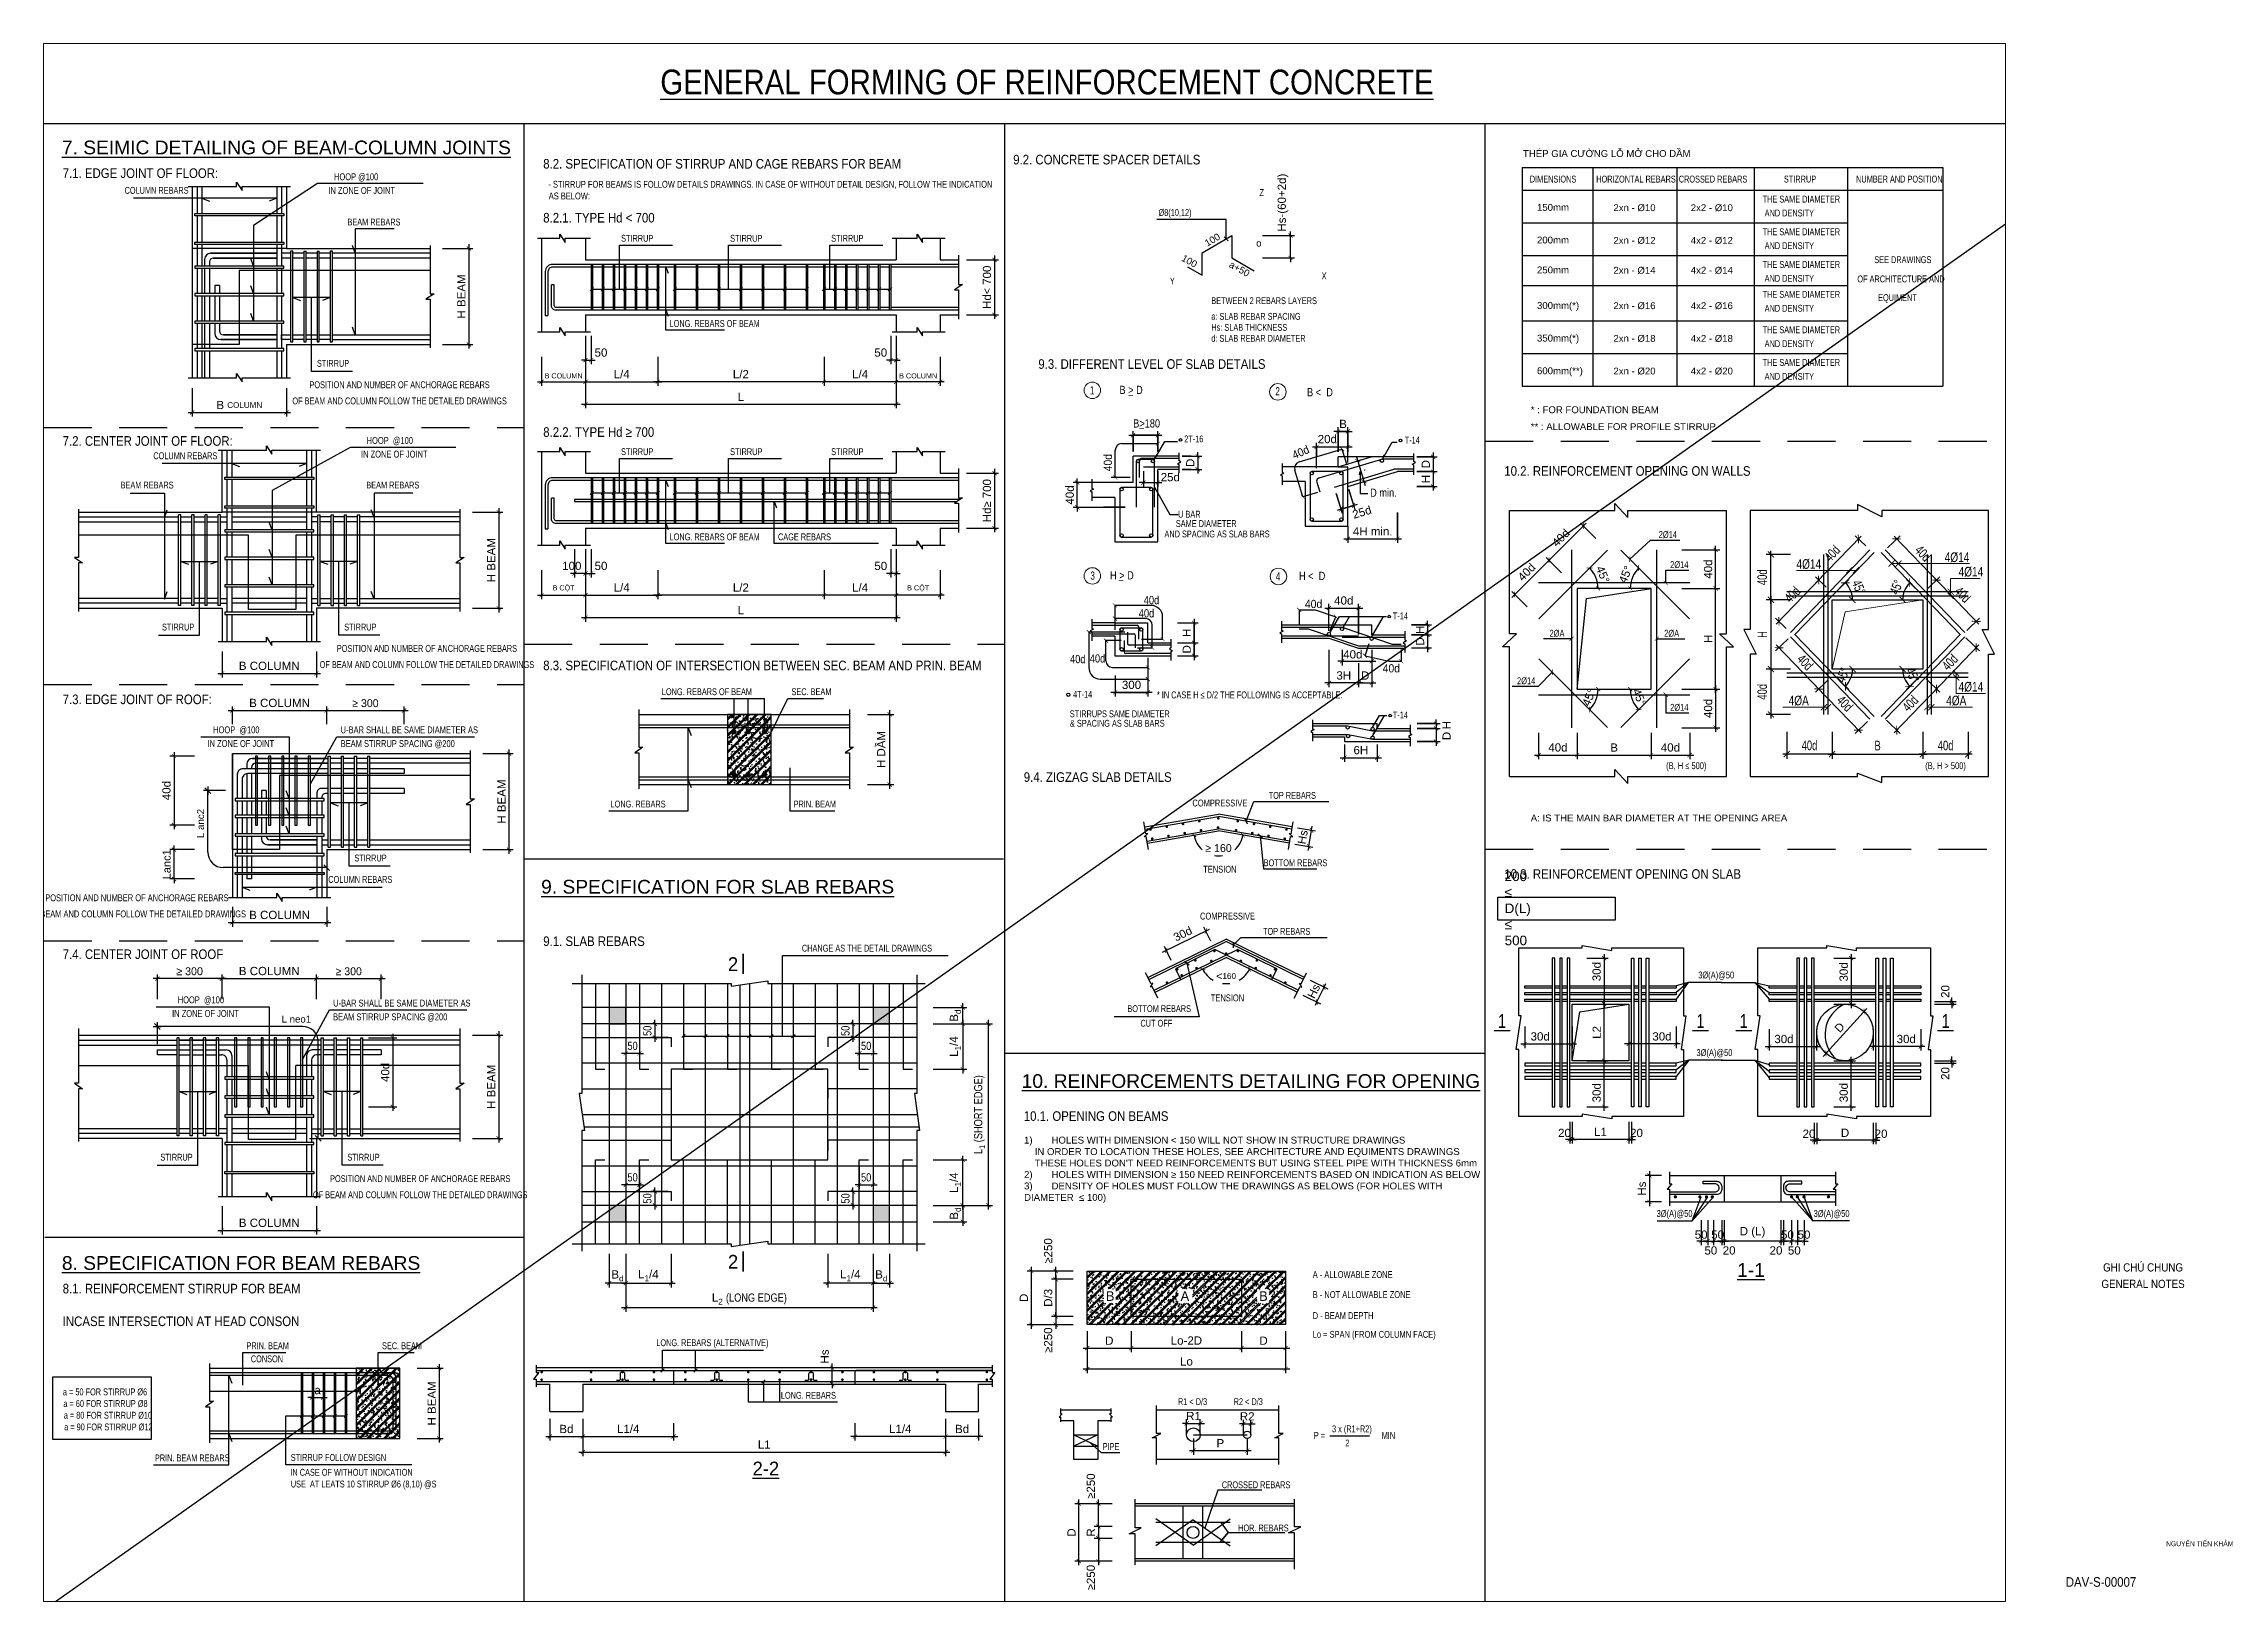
# Paper-space layout 'DAV-S-00007' of a CAD drawing. Header units: millimetres. Extents: x 15 to 809, y 14 to 580.
# The model-space entities are those that its viewports show. They can reach past a viewport. Long polylines and large blocks are cut down to what shows.
import ezdxf
from ezdxf.enums import TextEntityAlignment as Align

# ---------------------------------------------------------------- set-up
doc = ezdxf.new("R2010")
doc.units = ezdxf.units.MM
doc.header["$LTSCALE"] = 7
doc.header["$PDMODE"] = 3
for name, pattern in [('CENTER2', [1.125, 0.75, -0.125, 0.125, -0.125]), ('DD3', [0.2, 0.1, -0.1]), ('HIDDEN', [0.375, 0.25, -0.125])]:
    doc.linetypes.add(name, pattern=pattern)
doc.layers.get('0').update_dxf_attribs({"linetype": 'CONTINUOUS'})
doc.layers.get('Defpoints').update_dxf_attribs({"color": 6, "linetype": 'CONTINUOUS'})
for name, color, linetype in [('CDC -TEXT KHUNG', 7, 'CONTINUOUS'), ('CDC.02.DIM', 1, 'CONTINUOUS'), ('CDC.06.TEXT', 2, 'CONTINUOUS'), ('CDC_01_AXIS', 160, 'CENTER2'), ('CDC_02_DIM', 1, 'CONTINUOUS'), ('CDC_03_BORDER', 3, 'CONTINUOUS'), ('CDC_04_HIDDEN', 8, 'HIDDEN'), ('CDC_05_STEEL', 4, 'CONTINUOUS'), ('CDC_06_TEXT', 2, 'CONTINUOUS'), ('CDC_09_COLUMN', 4, 'CONTINUOUS'), ('CDC_10_HATCH', 251, 'CONTINUOUS'), ('CDC_11_NOTE', 8, 'CONTINUOUS'), ('DIMENSION', 8, 'CONTINUOUS'), ('KCS_BLOCK', 7, 'CONTINUOUS'), ('LINE1', 8, 'CONTINUOUS'), ('MAIN BAR', 2, 'CONTINUOUS'), ('SECTION', 3, 'CONTINUOUS'), ('SUB BAR', 3, 'CONTINUOUS')]:
    doc.layers.add(name, color=color, linetype=linetype)
for name, color, linetype, lineweight in [('KC-Betong', 2, 'CONTINUOUS', 30), ('KC-Net thuong', 8, 'CONTINUOUS', 18), ('TEXT', 7, 'CONTINUOUS', 13)]:
    doc.layers.add(name, color=color, linetype=linetype, lineweight=lineweight)
doc.layers.add('KCS_KHONG_IN', color=87, linetype='CONTINUOUS', plot=False)
doc.layers.add('KCS_Plotter', color=11, linetype='CONTINUOUS', plot=False)
doc.styles.add('ARIAL', font='arial.ttf')
doc.styles.add('AVANTH-KT', font='')
doc.styles.add('KC_SMTEXT', font='arial.ttf', dxfattribs={"width": 0.7})
doc.styles.add('KCS_SMTEXT', font='arial.ttf', dxfattribs={"width": 0.7})
doc.styles.add('KT CDC', font='arial.ttf', dxfattribs={"width": 0.85, "height": 200})
doc.styles.add('SMTEXT', font='arial.ttf', dxfattribs={"width": 0.75})
doc.styles.add('VNAVANTH', font='', dxfattribs={"width": 0.95})
doc.styles.add('VNCC-vnsimli', font='vnsimli.shx', dxfattribs={"width": 0.675})
doc.styles.get('AVANTH-KT').set_extended_font_data('.VnAvantH')
doc.styles.get('VNAVANTH').set_extended_font_data('.VnAvantH')
doc.dimstyles.new('1_50', dxfattribs={"dimscale": 50, "dimtxt": 2.2, "dimasz": 1.2, "dimexe": 1, "dimexo": 0, "dimgap": 0.7, "dimtad": 1, "dimdec": 0, "dimzin": 0, "dimdsep": 46, "dimtxsty": 'VNCC-vnsimli', "dimblk1": 'ARCHTICK', "dimblk2": 'ARCHTICK', "dimsah": 1, "dimcen": 1.5, "dimdle": 1, "dimclrd": 256, "dimclre": 256, "dimclrt": 7, "dimadec": 0, "dimazin": 0, "dimtfac": 1, "dimtdec": 0, "dimtix": 1, "dimtmove": 2, "dimatfit": 3, "dimfxl": 1, "dimtvp": 0.833333, "dimtolj": 1, "dimtzin": 0, "dimlwd": 18, "dimlwe": 18, "dimarcsym": 0})
doc.dimstyles.new('DIM1-25', dxfattribs={"dimscale": 1.2, "dimtxt": 250, "dimasz": 125, "dimexe": 125, "dimexo": 0.06, "dimgap": 100, "dimtad": 1, "dimdec": 0, "dimzin": 0, "dimdsep": 46, "dimtxsty": 'ARIAL', "dimblk": 'ARCHTICK', "dimcen": 100, "dimdle": 125, "dimclrd": 256, "dimclre": 1, "dimclrt": 2, "dimadec": 0, "dimazin": 0, "dimtfac": 1, "dimtdec": 0, "dimtix": 1, "dimtmove": 2, "dimatfit": 0, "dimfxl": 1, "dimtolj": 1, "dimtzin": 0, "dimarcsym": 0})
doc.dimstyles.new('KCS_DIM25', dxfattribs={"dimscale": 50, "dimtxt": 2.5, "dimasz": 1.6, "dimexe": 1.2, "dimexo": 0, "dimgap": 1, "dimtad": 1, "dimdec": 0, "dimzin": 0, "dimdsep": 46, "dimtxsty": 'KCS_SMTEXT', "dimblk": 'ARCHTICK', "dimcen": 0, "dimdle": 1, "dimclrd": 256, "dimclre": 256, "dimclrt": 2, "dimadec": 0, "dimazin": 0, "dimtfac": 1, "dimtdec": 0, "dimtix": 1, "dimtmove": 2, "dimatfit": 3, "dimfxl": 1, "dimtolj": 1, "dimtzin": 0, "dimarcsym": 0})

psp = doc.layouts.new('DAV-S-00007')

msp = doc.modelspace()

# ---------------------------------------------------------------- texts
at = {"layer": 'CDC.06.TEXT', "style": 'ARIAL'}
for s, width, p in [('1', 0.7, (146496.7, -24731.2)), ('B > D', 0.8, (147573.4, -24715)), ('2', 0.7, (153246.2, -24763.3)), ('B <  D', 0.8, (154399.3, -24798.7)), ('B>180', 0.8, (148072.3, -25933.8)), ('D min.', 0.8, (156695.9, -28453.3)), ('3', 0.7, (146516.6, -31471)), ('H > D', 0.8, (147227.2, -31460.9)), ('4', 0.7, (153264.5, -31500.1)), ('H <  D', 0.8, (154105.4, -31483.1)), ('40d', 0.8, (148277.6, -32841.1)), ('40d', 0.8, (148460, -32361.4)), ('40d', 0.9, (154322.2, -32501.4)), ('40d', 0.8, (145776.9, -34507.1)), ('40d', 0.8, (146495.9, -34484)), ('40d', 0.9, (157152.3, -34842.7))]:
    msp.add_text(s, height=300, dxfattribs=dict(at, width=width)).set_placement(p)
at = {"layer": 'CDC.06.TEXT', "style": 'ARIAL', "width": 0.9}
for rotation, p in [(90, (147301.4, -27526.2)), (23.457885, (153937.7, -27093.5))]:
    msp.add_text('40d', height=300, rotation=rotation, dxfattribs=at).set_placement(p)
at = {"layer": 'CDC.06.TEXT', "style": 'ARIAL', "width": 0.7}
for s, p in [('2T-16', (150280, -26348.8)), ('T-14', (158228.5, -26391.1)), ('SAME DIAMETER', (150731, -29427.1)), ('U BAR', (150116.3, -29088.6)), ('AND SPACING AS SLAB BARS', (151125.7, -29805.7)), ('T-14', (157796.8, -32787.5)), ('4T-14', (146234.2, -35638.5)), ('* IN CASE H ≤ D/2 THE FOLLOWING IS ACCEPTABLE.', (152312.4, -35655.2)), ('STIRRUPS SAME DIAMETER', (147585.8, -36348.4)), ('T-14', (157796.8, -36391.3)), ('& SPACING AS SLAB BARS', (147494.9, -36693.7))]:
    msp.add_text(s, height=250, dxfattribs=at).set_placement(p, align=Align.MIDDLE)
at = {"layer": 'CDC_03_BORDER', "color": 2, "style": 'VNAVANTH'}
for s, p in [('b', (147080.4, -57706.7)), ('a', (149798.8, -57706.7)), ('b', (152656.2, -57706.7))]:
    msp.add_text(s, height=350, dxfattribs=at).set_placement(p)
at = {"layer": 'CDC_06_TEXT', "style": 'ARIAL'}
for s, height, width, p in [('%%uGENERAL FORMING OF REINFORCEMENT CONCRETE', 900, 0.85, (144935.9, -13813.7)), ('Z', 250, 0.7, (152751.4, -17510.2)), ('Y', 250, 0.7, (149497.2, -20726.3)), ('X', 250, 0.7, (155020.3, -20542.1)), ('%%U 1 ', 500, 0.75, (161494.7, -47773.6)), ('%%U 1 ', 500, 0.75, (168716.2, -47773.6)), ('%%U 1 ', 500, 0.75, (170289.5, -47773.6)), ('%%U 1 ', 500, 0.75, (177637, -47773.6))]:
    msp.add_text(s, height=height, dxfattribs=dict(at, width=width)).set_placement(p, align=Align.CENTER)
at = {"layer": 'CDC_06_TEXT', "color": 4, "style": 'ARIAL'}
for s, p in [('%%U7. SEIMIC DETAILING OF BEAM-COLUMN JOINTS', (109091.9, -15995.2)), ('%%U9. SPECIFICATION FOR SLAB REBARS', (126529.8, -42888.8)), ('%%U10. REINFORCEMENTS DETAILING FOR OPENING', (144015.4, -49958.1)), ('%%U8. SPECIFICATION FOR BEAM REBARS', (109091.2, -56577.4))]:
    msp.add_text(s, height=500, dxfattribs=at).set_placement(p)
at = {"layer": 'CDC_06_TEXT', "style": 'ARIAL'}
for s, p in [('THÉP GIA CƯỜNG LỖ MỞ CHO DẦM', (162258.1, -16090.5)), ('150mm', (162767, -18049.1)), ('2xn - %%C10', (165548.3, -18061.5)), ('2x2 - %%C10', (168362.6, -18061.5)), ('200mm', (162767, -19237.6)), ('2xn - %%C12', (165548.3, -19249.9)), ('4x2 - %%C12', (168362.6, -19249.9)), ('250mm', (162767, -20326)), ('2xn - %%C14', (165548.3, -20338.3)), ('4x2 - %%C14', (168362.6, -20338.3)), ('300mm(*)', (162767, -21617.7)), ('2xn - %%C16', (165548.3, -21626.7)), ('4x2 - %%C16', (168362.6, -21626.7)), ('350mm(*)', (162767, -22806.1)), ('2xn - %%C18', (165548.3, -22815.2)), ('4x2 - %%C18', (168362.6, -22815.2)), ('600mm(**)', (162767, -23994.5)), ('2xn - %%C20', (165548.3, -24003.6)), ('4x2 - %%C20', (168362.6, -24003.6)), ('* : FOR FOUNDATION BEAM', (162541.2, -25411.6)), ('** : ALLOWABLE FOR PROFILE STIRRUP', (162541.2, -26026.6)), ('A: IS THE MAIN BAR DIAMETER AT THE OPENING AREA', (162541.2, -40263.7))]:
    msp.add_text(s, height=250, dxfattribs=at).set_placement(p)
at = {"layer": 'CDC_06_TEXT', "color": 4, "style": 'ARIAL', "width": 0.85}
for s, p in [('7.1. EDGE JOINT OF FLOOR:', (109120.2, -16680)), ('8.2. SPECIFICATION OF STIRRUP AND CAGE REBARS FOR BEAM', (126605.8, -16339)), ('9.2. CONCRETE SPACER DETAILS', (143707, -16187.2)), ('8.2.1. TYPE Hd < 700', (126605.8, -18301.4)), ('9.3. DIFFERENT LEVEL OF SLAB DETAILS', (144620.9, -23624)), ('8.2.2. TYPE Hd ≥ 700', (126605.8, -26097.7)), ('7.2. CENTER JOINT OF FLOOR:', (109120.2, -26422.6)), ('10.2. REINFORCEMENT OPENING ON WALLS', (161577.2, -27514.2)), ('8.3. SPECIFICATION OF INTERSECTION BETWEEN SEC. BEAM AND PRIN. BEAM', (126605.8, -34589.4)), ('7.3. EDGE JOINT OF ROOF:', (109120.2, -35822.4)), ('9.4. ZIGZAG SLAB DETAILS', (144091.5, -38649.3)), ('10.3. REINFORCEMENT OPENING ON SLAB', (161577.2, -42175.9)), ('7.4. CENTER JOINT OF ROOF', (109120.2, -45094.6)), ('9.1. SLAB REBARS', (126605.8, -44621.3)), ('10.1. OPENING ON BEAMS', (144091.5, -50983)), ('8.1. REINFORCEMENT STIRRUP FOR BEAM', (109120.2, -57259)), ('INCASE INTERSECTION AT HEAD CONSON', (109120.2, -58447.5))]:
    msp.add_text(s, height=350, dxfattribs=at).set_placement(p, align=Align.MIDDLE_LEFT)
at = {"layer": 'CDC_06_TEXT', "style": 'ARIAL'}
for s, width, p in [('COLUMN REBARS', 0.7, (112536.4, -17304.8)), ('COLUMN REBARS', 0.7, (113583.2, -26961)), ('BEAM REBARS', 0.7, (112191.9, -28026.1)), ('BEAM REBARS', 0.7, (121133.5, -28026.1)), ('STIRRUP', 0.7, (113320.6, -33191.9)), ('COMPRESSIVE', 0.75, (151227.3, -39593.4)), ('TOP REBARS', 0.7, (153864.2, -39315.7)), ('STIRRUP', 0.7, (120321.7, -41594.7)), ('TENSION', 0.75, (151227.3, -42002.5)), ('BOTTOM REBARS', 0.7, (153979.3, -41768.3)), ('COLUMN REBARS', 0.7, (119949.5, -42373.4)), ('OF BEAM AND COLUMN FOLLOW THE DETAILED DRAWINGS', 0.65, (111821.3, -43628.1)), ('POSITION AND NUMBER OF ANCHORAGE REBARS', 0.65, (111821.3, -43041.4)), ('COMPRESSIVE', 0.75, (151505, -43707.8)), ('TOP REBARS', 0.7, (153658.5, -44263.6)), ('CHANGE AS THE DETAIL DRAWINGS', 0.7, (138386.1, -44874.3)), ('3%%C(A)@50', 0.75, (169286.8, -45881)), ('TENSION', 0.75, (151505, -46682.8)), ('BOTTOM REBARS', 0.7, (149019.3, -47073.9)), ('CUT OFF', 0.7, (148915.2, -47604.9)), ('3%%C(A)@50', 0.75, (169223.2, -48704.7)), ('STIRRUP', 0.7, (113262.5, -52478.9)), ('STIRRUP', 0.7, (120066.3, -52478.9)), ('POSITION AND NUMBER OF ANCHORAGE REBARS', 0.7, (122130, -53257.6)), ('OF BEAM AND COLUMN FOLLOW THE DETAILED DRAWINGS', 0.7, (122130, -53844.3)), ('3%%C(A)@50', 0.75, (167772.3, -54558.6)), ('3%%C(A)@50', 0.75, (173486.3, -54558.6)), ('LONG. REBARS (ALTERNATIVE)', 0.7, (132760.8, -59257.9)), ('LONG. REBARS', 0.7, (136256, -61141))]:
    msp.add_text(s, height=250, dxfattribs=dict(at, width=width)).set_placement(p, align=Align.MIDDLE)
for s, width, p in [('IN ZONE OF JOINT', 0.75, (118788.6, -17434.4)), ('HOOP @100', 0.75, (118993.3, -16937.1)), ('- STIRRUP FOR BEAMS IS FOLLOW DETAILS DRAWINGS. IN CASE OF WITHOUT DETAIL DESIGN, FOLLOW THE INDICATION ', 0.75, (126792.4, -17209.6)), ('AS BELOW:', 0.75, (126807.7, -17635.1)), ('DIMENSIONS', 0.7, (162505.7, -17020.4)), ('HORIZONTAL REBARS', 0.7, (164922.2, -17020.4)), ('CROSSED REBARS', 0.7, (167925.9, -17020.4)), ('STIRRUP ', 0.7, (171752, -17020.4)), ('NUMBER AND POSITION', 0.7, (174379.1, -17020.4)), ('%%C8(10,12)', 0.7, (148995.1, -18235.4)), ('STIRRUP', 0.7, (129438.9, -19174.9)), ('STIRRUP', 0.7, (133407.1, -19174.9)), ('STIRRUP', 0.7, (137085.8, -19174.9)), ('BETWEEN 2 REBARS LAYERS', 0.7, (150916.6, -21444)), ('LONG. REBARS OF BEAM', 0.7, (131203.7, -22274.4)), ('a: SLAB REBAR SPACING', 0.7, (150916.6, -22014.3)), ('Hs: SLAB THICKNESS', 0.7, (150916.6, -22414.3)), ('d: SLAB REBAR DIAMETER', 0.7, (150916.6, -22814.3)), ('IN ZONE OF JOINT', 0.75, (119976.4, -27027.4)), ('HOOP  @100', 0.75, (120181, -26530.1)), ('STIRRUP', 0.7, (129438.9, -26937)), ('STIRRUP', 0.7, (133407.1, -26937)), ('STIRRUP', 0.7, (137085.8, -26937)), ('LONG. REBARS OF BEAM', 0.7, (131203.7, -30036.5)), ('CAGE REBARS', 0.7, (135148.5, -30036.5)), ('LONG. REBARS OF BEAM', 0.7, (130923, -35669.8)), ('SEC. BEAM', 0.7, (135639.6, -35669.8)), ('HOOP  @100', 0.75, (114595.8, -37056.6)), ('U-BAR SHALL BE SAME DIAMETER AS', 0.75, (119235.1, -37056.6)), ('BEAM STIRRUP SPACING @200', 0.75, (119235.1, -37556.6)), ('IN ZONE OF JOINT', 0.75, (114391.1, -37553.9)), ('LONG. REBARS ', 0.7, (129055.3, -39755.9)), ('PRIN. BEAM', 0.7, (135716.5, -39755.9)), ('HOOP  @100', 0.75, (113306.6, -46878.9)), ('U-BAR SHALL BE SAME DIAMETER AS', 0.75, (118962.7, -46997.4)), ('IN ZONE OF JOINT', 0.75, (113102, -47376.2)), ('BEAM STIRRUP SPACING @200', 0.75, (118962.7, -47497.4)), ('A - ALLOWABLE ZONE', 0.75, (154605.8, -56874)), ('B - NOT ALLOWABLE ZONE', 0.75, (154605.8, -57600.1)), ('D - BEAM DEPTH', 0.75, (154605.8, -58365.3)), ('PRIN. BEAM', 0.7, (115807.2, -59462.9)), ('SEC. BEAM', 0.7, (120740.2, -59462.9)), ('Lo = SPAN (FROM COLUMN FACE)', 0.75, (154605.8, -59047.6)), ('CONSON', 0.7, (115966.9, -59939)), ('a = 50 FOR STIRRUP %%C6', 0.7, (109128.9, -61140.7)), ('a = 60 FOR STIRRUP %%C8', 0.7, (109144.2, -61566.2)), ('a = 80 FOR STIRRUP %%C10', 0.7, (109159.5, -61991.6)), ('R1 < D/3', 0.7, (149701.9, -61496.4)), ('R2 < D/3', 0.7, (151729.7, -61496.4)), ('a = 90 FOR STIRRUP %%C12', 0.7, (109174.8, -62417.1)), ('P =', 0.7, (154647.1, -62727.1)), ('3 x (R1+R2)', 0.7, (155308.9, -62485.7)), ('MIN', 0.7, (157115.5, -62727.1)), ('PRIN. BEAM REBARS', 0.7, (112476.6, -63543.8)), ('PIPE', 0.7, (146963.9, -63129)), ('2', 0.7, (155789.1, -63002.8)), ('CROSSED REBARS', 0.7, (151298.1, -64520.9)), ('HOR. REBARS', 0.7, (151892.8, -66092.3))]:
    msp.add_text(s, height=250, dxfattribs=dict(at, width=width)).set_placement(p)
at = {"layer": 'CDC_06_TEXT', "linetype": 'Continuous', "style": 'ARIAL', "width": 0.7}
for s, p in [('THE SAME DIAMETER', (170977, -17749)), ('AND DENSITY ', (171052, -18255.5)), ('THE SAME DIAMETER', (170977, -18937.5)), ('AND DENSITY ', (171052, -19444)), ('SEE DRAWINGS', (175040.3, -19952.6)), ('THE SAME DIAMETER', (170977, -20125.9)), ('AND DENSITY ', (171052, -20632.4)), ('OF ARCHITECTURE AND', (174424.5, -20652.7)), ('THE SAME DIAMETER', (170977, -21214.3)), ('EQUIMENT', (175179.4, -21332.9)), ('AND DENSITY ', (171052, -21720.8)), ('THE SAME DIAMETER', (170977, -22502.8)), ('AND DENSITY ', (171052, -23009.3)), ('THE SAME DIAMETER', (170977, -23691.2)), ('AND DENSITY ', (171052, -24197.7)), ('STIRRUP FOLLOW DESIGN', (117417.2, -63528.5)), ('IN CASE OF WITHOUT INDICATION', (117405.1, -64067.4)), ('USE  AT LEATS 10 STIRRUP %%C6 (8,10) @S', (117420.4, -64492.8))]:
    msp.add_text(s, height=250, dxfattribs=at).set_placement(p)
for s, p in [('BEAM REBARS', (120447.1, -18458.5)), ('STIRRUP', (118957.1, -23599)), ('POSITION AND NUMBER OF ANCHORAGE REBARS', (121380.2, -24377.6)), ('OF BEAM AND COLUMN FOLLOW THE DETAILED DRAWINGS', (121380.2, -24964.4)), ('STIRRUP', (119950.6, -33191.9)), ('POSITION AND NUMBER OF ANCHORAGE REBARS', (122373.8, -33970.6)), ('OF BEAM AND COLUMN FOLLOW THE DETAILED DRAWINGS', (122373.8, -34557.3))]:
    msp.add_text(s, height=250, dxfattribs=at).set_placement(p, align=Align.MIDDLE)
at = {"layer": 'CDC_06_TEXT', "style": 'ARIAL'}
for s, rotation, p in [('100', 30.628666, (151018.9, -19210.8)), ('100', 331.105321, (150059.7, -19988.7)), ('a+50 ', 331.105321, (151922.9, -20296))]:
    msp.add_text(s, height=250, rotation=rotation, dxfattribs=at).set_placement(p, align=Align.CENTER)
msp.add_text('o', height=250, dxfattribs=at).set_placement((152645.8, -19349.4), align=Align.CENTER)
at = {"layer": 'CDC_06_TEXT'}
for s, style, p in [('2', 'AVANTH-KT', (133513.5, -45451)), ('2', 'AVANTH-KT', (133513.5, -56278.9)), ('%%U1-1', 'ARIAL', (170551.5, -56582.8)), ('%%U2-2', 'VNAVANTH', (134707.1, -63801.2))]:
    msp.add_text(s, height=500, dxfattribs=dict(at, style=style)).set_placement(p, align=Align.MIDDLE)
at = {"layer": 'CDC_06_TEXT', "insert": (114137.3, -40338), "char_height": 252, "attachment_point": 5, "rotation": 90, "style": 'ARIAL'}
msp.add_mtext('L anc2', dxfattribs=at)
at = {"layer": 'CDC_06_TEXT', "style": 'ARIAL'}
for s, insert, char_height, width, attachment_point in [('200 ≤ D(L) ≤ 500', (161590, -43428), 350, 0.85, 4), ("1)^IHOLES WITH DIMENSION < 150 WILL NOT SHOW IN STRUCTURE DRAWINGS\\P    IN ORDER TO LOCATION THESE HOLES, SEE ARCHITECTURE AND EQUIMENTS DRAWINGS\\P    THESE HOLES DON'T NEED REINFORCEMENTS BUT USING STEEL PIPE WITH THICKNESS 6mm\\P2)^IHOLES WITH DIMENSION ≥ 150 NEED REINFORCEMENTS BASED ON INDICATION AS BELOW\\P3)^IDENSITY OF HOLES MUST FOLLOW THE DRAWINGS AS BELOWS (FOR HOLES WITH DIAMETER  ≤ 100)", (144102.6, -51732.7), 250, 16245.956, 1)]:
    msp.add_mtext(s, dxfattribs=dict(at, insert=insert, char_height=char_height, width=width, attachment_point=attachment_point))
at = {"layer": 'CDC_06_TEXT', "insert": (117623.3, -47457.7), "char_height": 252, "attachment_point": 5, "style": 'ARIAL'}
msp.add_mtext('L neo1', dxfattribs=at)

# ---------------------------------------------------------------- blocks, each defined once
blk = doc.blocks.new('*U732')
at = {"layer": 'CDC -TEXT KHUNG', "color": 6, "width": 0.85}
for tag, height, style, p in [('TEN_BV_V', 3, 'SMTEXT', (-50.06, 121.5)), ('TEN_BV_E', 3, 'ARIAL', (-50.06, 115.5)), ('SH_BV', 3.5, 'ARIAL', (-65.35, 7.06))]:
    blk.add_attdef(tag, text='', height=height, dxfattribs=dict(at, style=style)).set_placement(p, align=Align.MIDDLE_CENTER)
blk = doc.blocks.new('KHUNG TEN')
at = {"layer": 'CDC -TEXT KHUNG', "style": 'KT CDC', "width": 0.85}
blk.add_text('NGUYỄN TIẾN KHẢM', height=1.8, dxfattribs=at).set_placement((787.34, 33.72))
blk = doc.blocks.new('_ArchTick')
at = {"color": 0, "linetype": 'ByBlock', "const_width": 0.15}
blk.add_lwpolyline([(-0.5, -0.5), (0.5, 0.5)], dxfattribs=at)
blk = doc.blocks.new('*D473')
at = {"layer": 'CDC_02_DIM', "color": 1, "lineweight": -2, "transparency": 16777216}
for p, q in [((122019, -60156), (122969, -60156)), ((122019, -62713), (122969, -62713))]:
    blk.add_line(p, q, dxfattribs=at)
at = {"layer": 'CDC_02_DIM', "lineweight": -2, "transparency": 16777216}
blk.add_line((122819, -60006), (122819, -62863), dxfattribs=at)
at = {"layer": 'Defpoints', "color": 0, "transparency": 16777216}
for p in [(122019, -60156), (122019, -62713), (122819, -62713)]:
    blk.add_point(p, dxfattribs=at)
at = {"layer": 'CDC_02_DIM', "lineweight": -2, "transparency": 16777216, "xscale": 150, "yscale": 150, "zscale": 150}
for p, rotation in [((122819, -60156), 90), ((122819, -62713), 270)]:
    blk.add_blockref('_ArchTick', p, dxfattribs=dict(at, rotation=rotation))
at = {"layer": 'CDC_02_DIM', "color": 2, "transparency": 16777216, "insert": (122548, -61435), "char_height": 300, "attachment_point": 5, "rotation": 90, "style": 'ARIAL'}
blk.add_mtext('\\A1;H BEAM', dxfattribs=at)
blk = doc.blocks.new('*D499')
at = {"layer": 'CDC_02_DIM', "color": 1, "lineweight": -2, "transparency": 16777216}
for p, q in [((138409, -36368), (139359, -36368)), ((138409, -38925), (139359, -38925))]:
    blk.add_line(p, q, dxfattribs=at)
at = {"layer": 'CDC_02_DIM', "lineweight": -2, "transparency": 16777216}
blk.add_line((139209, -36218), (139209, -39075), dxfattribs=at)
at = {"layer": 'Defpoints', "color": 0, "transparency": 16777216}
for p in [(138409, -36368), (138409, -38925), (139209, -38925)]:
    blk.add_point(p, dxfattribs=at)
at = {"layer": 'CDC_02_DIM', "lineweight": -2, "transparency": 16777216, "xscale": 150, "yscale": 150, "zscale": 150}
for p, rotation in [((139209, -36368), 90), ((139209, -38925), 270)]:
    blk.add_blockref('_ArchTick', p, dxfattribs=dict(at, rotation=rotation))
at = {"layer": 'CDC_02_DIM', "color": 2, "transparency": 16777216, "insert": (138901, -37647), "char_height": 300, "attachment_point": 5, "rotation": 90, "style": 'ARIAL'}
blk.add_mtext('\\A1;H DẦM', dxfattribs=at)
blk = doc.blocks.new('*D492')
at = {"layer": 'CDC_02_DIM', "color": 1, "lineweight": -2, "transparency": 16777216}
for p, q in [((128147, -23365), (128147, -25235)), ((139449, -23365), (139449, -25235))]:
    blk.add_line(p, q, dxfattribs=at)
at = {"layer": 'CDC_02_DIM', "lineweight": -2, "transparency": 16777216}
blk.add_line((127997, -25085), (139599, -25085), dxfattribs=at)
at = {"layer": 'Defpoints', "color": 0, "transparency": 16777216}
for p in [(128147, -23365), (139449, -23365), (139449, -25085)]:
    blk.add_point(p, dxfattribs=at)
at = {"layer": 'CDC_02_DIM', "lineweight": -2, "transparency": 16777216, "xscale": 150, "yscale": 150, "zscale": 150, "rotation": 180}
blk.add_blockref('_ArchTick', (128147, -25085), dxfattribs=at)
at = {"layer": 'CDC_02_DIM', "lineweight": -2, "transparency": 16777216, "xscale": 150, "yscale": 150, "zscale": 150}
blk.add_blockref('_ArchTick', (139449, -25085), dxfattribs=at)
at = {"layer": 'CDC_02_DIM', "color": 2, "transparency": 16777216, "insert": (133798, -24815), "char_height": 300, "attachment_point": 5, "style": 'ARIAL'}
blk.add_mtext('\\A1;L', dxfattribs=at)
blk = doc.blocks.new('*D493')
at = {"layer": 'CDC_02_DIM', "color": 1, "lineweight": -2, "transparency": 16777216}
for p, q in [((128147, -23365), (128147, -24421)), ((130772, -23365), (130772, -24421))]:
    blk.add_line(p, q, dxfattribs=at)
at = {"layer": 'CDC_02_DIM', "lineweight": -2, "transparency": 16777216}
blk.add_line((127997, -24271), (130922, -24271), dxfattribs=at)
at = {"layer": 'Defpoints', "color": 0, "transparency": 16777216}
for p in [(128147, -23365), (130772, -23365), (130772, -24271)]:
    blk.add_point(p, dxfattribs=at)
at = {"layer": 'CDC_02_DIM', "lineweight": -2, "transparency": 16777216, "xscale": 150, "yscale": 150, "zscale": 150, "rotation": 180}
blk.add_blockref('_ArchTick', (128147, -24271), dxfattribs=at)
at = {"layer": 'CDC_02_DIM', "lineweight": -2, "transparency": 16777216, "xscale": 150, "yscale": 150, "zscale": 150}
blk.add_blockref('_ArchTick', (130772, -24271), dxfattribs=at)
at = {"layer": 'CDC_02_DIM', "color": 2, "transparency": 16777216, "insert": (129460, -23995), "char_height": 300, "attachment_point": 5, "style": 'ARIAL'}
blk.add_mtext('\\A1;L/4', dxfattribs=at)
blk = doc.blocks.new('*D494')
at = {"layer": 'CDC_02_DIM', "color": 1, "lineweight": -2, "transparency": 16777216}
for p, q in [((130772, -23365), (130772, -24421)), ((136823, -23365), (136823, -24421))]:
    blk.add_line(p, q, dxfattribs=at)
at = {"layer": 'CDC_02_DIM', "lineweight": -2, "transparency": 16777216}
blk.add_line((136973, -24271), (130622, -24271), dxfattribs=at)
at = {"layer": 'Defpoints', "color": 0, "transparency": 16777216}
for p in [(130772, -23365), (136823, -23365), (130772, -24271)]:
    blk.add_point(p, dxfattribs=at)
at = {"layer": 'CDC_02_DIM', "lineweight": -2, "transparency": 16777216, "xscale": 150, "yscale": 150, "zscale": 150, "rotation": 180}
blk.add_blockref('_ArchTick', (130772, -24271), dxfattribs=at)
at = {"layer": 'CDC_02_DIM', "lineweight": -2, "transparency": 16777216, "xscale": 150, "yscale": 150, "zscale": 150}
blk.add_blockref('_ArchTick', (136823, -24271), dxfattribs=at)
at = {"layer": 'CDC_02_DIM', "color": 2, "transparency": 16777216, "insert": (133798, -23995), "char_height": 300, "attachment_point": 5, "style": 'ARIAL'}
blk.add_mtext('\\A1;L/2', dxfattribs=at)
blk = doc.blocks.new('*D495')
at = {"layer": 'CDC_02_DIM', "color": 1, "lineweight": -2, "transparency": 16777216}
for p, q in [((136823, -23365), (136823, -24421)), ((139449, -23365), (139449, -24421))]:
    blk.add_line(p, q, dxfattribs=at)
at = {"layer": 'CDC_02_DIM', "lineweight": -2, "transparency": 16777216}
blk.add_line((139599, -24271), (136673, -24271), dxfattribs=at)
at = {"layer": 'Defpoints', "color": 0, "transparency": 16777216}
for p in [(136823, -23365), (139449, -23365), (136823, -24271)]:
    blk.add_point(p, dxfattribs=at)
at = {"layer": 'CDC_02_DIM', "lineweight": -2, "transparency": 16777216, "xscale": 150, "yscale": 150, "zscale": 150, "rotation": 180}
blk.add_blockref('_ArchTick', (136823, -24271), dxfattribs=at)
at = {"layer": 'CDC_02_DIM', "lineweight": -2, "transparency": 16777216, "xscale": 150, "yscale": 150, "zscale": 150}
blk.add_blockref('_ArchTick', (139449, -24271), dxfattribs=at)
at = {"layer": 'CDC_02_DIM', "color": 2, "transparency": 16777216, "insert": (138136, -23995), "char_height": 300, "attachment_point": 5, "style": 'ARIAL'}
blk.add_mtext('\\A1;L/4', dxfattribs=at)
blk = doc.blocks.new('*D496')
at = {"layer": 'CDC_02_DIM', "color": 1, "lineweight": -2, "transparency": 16777216}
for p, q in [((126547, -23365), (126547, -24421)), ((128147, -23365), (128147, -24421))]:
    blk.add_line(p, q, dxfattribs=at)
at = {"layer": 'CDC_02_DIM', "lineweight": -2, "transparency": 16777216}
blk.add_line((126397, -24271), (128297, -24271), dxfattribs=at)
at = {"layer": 'Defpoints', "color": 0, "transparency": 16777216}
for p in [(126547, -23365), (128147, -23365), (128147, -24271)]:
    blk.add_point(p, dxfattribs=at)
at = {"layer": 'CDC_02_DIM', "lineweight": -2, "transparency": 16777216, "xscale": 150, "yscale": 150, "zscale": 150, "rotation": 180}
blk.add_blockref('_ArchTick', (126547, -24271), dxfattribs=at)
at = {"layer": 'CDC_02_DIM', "lineweight": -2, "transparency": 16777216, "xscale": 150, "yscale": 150, "zscale": 150}
blk.add_blockref('_ArchTick', (128147, -24271), dxfattribs=at)
at = {"layer": 'CDC_02_DIM', "color": 2, "transparency": 16777216, "insert": (127347, -24054), "char_height": 300, "attachment_point": 5, "style": 'ARIAL'}
blk.add_mtext('\\A1;{\\H0.625x;B COLUMN}', dxfattribs=at)
blk = doc.blocks.new('*D497')
at = {"layer": 'CDC_02_DIM', "color": 1, "lineweight": -2, "transparency": 16777216}
for p, q in [((142013, -19830), (143177, -19830)), ((142013, -21831), (143177, -21831))]:
    blk.add_line(p, q, dxfattribs=at)
at = {"layer": 'CDC_02_DIM', "lineweight": -2, "transparency": 16777216}
blk.add_line((143027, -19680), (143027, -21981), dxfattribs=at)
at = {"layer": 'Defpoints', "color": 0, "transparency": 16777216}
for p in [(142013, -19830), (142013, -21831), (143027, -21831)]:
    blk.add_point(p, dxfattribs=at)
at = {"layer": 'CDC_02_DIM', "lineweight": -2, "transparency": 16777216, "xscale": 150, "yscale": 150, "zscale": 150}
for p, rotation in [((143027, -19830), 90), ((143027, -21831), 270)]:
    blk.add_blockref('_ArchTick', p, dxfattribs=dict(at, rotation=rotation))
at = {"layer": 'CDC_02_DIM', "color": 2, "transparency": 16777216, "insert": (142754, -20831), "char_height": 300, "attachment_point": 5, "rotation": 90, "style": 'ARIAL'}
blk.add_mtext('\\A1;Hd{\\fSymbol|b0|i0|c2|p18;\\H0.9583x;<} 700', dxfattribs=at)
blk = doc.blocks.new('*D498')
at = {"layer": 'CDC_02_DIM', "color": 1, "lineweight": -2, "transparency": 16777216}
for p, q in [((128147, -22595), (128147, -23631)), ((128347, -22595), (128347, -23631))]:
    blk.add_line(p, q, dxfattribs=at)
at = {"layer": 'CDC_02_DIM', "lineweight": -2, "transparency": 16777216}
for p, q in [((128147, -23481), (127997, -23481)), ((128147, -23481), (128347, -23481)), ((128347, -23481), (128497, -23481))]:
    blk.add_line(p, q, dxfattribs=at)
at = {"layer": 'Defpoints', "color": 0, "transparency": 16777216}
for p in [(128147, -22595), (128347, -22595), (128347, -23481)]:
    blk.add_point(p, dxfattribs=at)
at = {"layer": 'CDC_02_DIM', "lineweight": -2, "transparency": 16777216, "xscale": 150, "yscale": 150, "zscale": 150}
blk.add_blockref('_ArchTick', (128147, -23481), dxfattribs=at)
at = {"layer": 'CDC_02_DIM', "lineweight": -2, "transparency": 16777216, "xscale": 150, "yscale": 150, "zscale": 150, "rotation": 180}
blk.add_blockref('_ArchTick', (128347, -23481), dxfattribs=at)
at = {"layer": 'CDC_02_DIM', "color": 2, "transparency": 16777216, "insert": (128708, -23208), "char_height": 300, "attachment_point": 5, "style": 'ARIAL'}
blk.add_mtext('\\A1;50', dxfattribs=at)
blk = doc.blocks.new('*D484')
at = {"layer": 'CDC_02_DIM', "color": 1, "lineweight": -2, "transparency": 16777216}
for p, q in [((139449, -23365), (139449, -24421)), ((141049, -23365), (141049, -24421))]:
    blk.add_line(p, q, dxfattribs=at)
at = {"layer": 'CDC_02_DIM', "lineweight": -2, "transparency": 16777216}
blk.add_line((141199, -24271), (139299, -24271), dxfattribs=at)
at = {"layer": 'Defpoints', "color": 0, "transparency": 16777216}
for p in [(139449, -23365), (141049, -23365), (139449, -24271)]:
    blk.add_point(p, dxfattribs=at)
at = {"layer": 'CDC_02_DIM', "lineweight": -2, "transparency": 16777216, "xscale": 150, "yscale": 150, "zscale": 150, "rotation": 180}
blk.add_blockref('_ArchTick', (139449, -24271), dxfattribs=at)
at = {"layer": 'CDC_02_DIM', "lineweight": -2, "transparency": 16777216, "xscale": 150, "yscale": 150, "zscale": 150}
blk.add_blockref('_ArchTick', (141049, -24271), dxfattribs=at)
at = {"layer": 'CDC_02_DIM', "color": 2, "transparency": 16777216, "insert": (140249, -24054), "char_height": 300, "attachment_point": 5, "style": 'ARIAL'}
blk.add_mtext('\\A1;{\\H0.625x;B COLUMN}', dxfattribs=at)
blk = doc.blocks.new('*D485')
at = {"layer": 'CDC_02_DIM', "color": 1, "lineweight": -2, "transparency": 16777216}
for p, q in [((139249, -22595), (139249, -23631)), ((139449, -22595), (139449, -23631))]:
    blk.add_line(p, q, dxfattribs=at)
at = {"layer": 'CDC_02_DIM', "lineweight": -2, "transparency": 16777216}
for p, q in [((139249, -23481), (139099, -23481)), ((139449, -23481), (139249, -23481)), ((139449, -23481), (139599, -23481))]:
    blk.add_line(p, q, dxfattribs=at)
at = {"layer": 'Defpoints', "color": 0, "transparency": 16777216}
for p in [(139249, -22595), (139449, -22595), (139249, -23481)]:
    blk.add_point(p, dxfattribs=at)
at = {"layer": 'CDC_02_DIM', "lineweight": -2, "transparency": 16777216, "xscale": 150, "yscale": 150, "zscale": 150}
blk.add_blockref('_ArchTick', (139249, -23481), dxfattribs=at)
at = {"layer": 'CDC_02_DIM', "lineweight": -2, "transparency": 16777216, "xscale": 150, "yscale": 150, "zscale": 150, "rotation": 180}
blk.add_blockref('_ArchTick', (139449, -23481), dxfattribs=at)
at = {"layer": 'CDC_02_DIM', "color": 2, "transparency": 16777216, "insert": (138888, -23208), "char_height": 300, "attachment_point": 5, "style": 'ARIAL'}
blk.add_mtext('\\A1;50', dxfattribs=at)
blk = doc.blocks.new('*D486')
at = {"layer": 'CDC_02_DIM', "color": 1, "lineweight": -2, "transparency": 16777216}
for p, q in [((128147, -31128), (128147, -32997)), ((139449, -31128), (139449, -32997))]:
    blk.add_line(p, q, dxfattribs=at)
at = {"layer": 'CDC_02_DIM', "lineweight": -2, "transparency": 16777216}
blk.add_line((127997, -32847), (139599, -32847), dxfattribs=at)
at = {"layer": 'Defpoints', "color": 0, "transparency": 16777216}
for p in [(128147, -31128), (139449, -31128), (139449, -32847)]:
    blk.add_point(p, dxfattribs=at)
at = {"layer": 'CDC_02_DIM', "lineweight": -2, "transparency": 16777216, "xscale": 150, "yscale": 150, "zscale": 150, "rotation": 180}
blk.add_blockref('_ArchTick', (128147, -32847), dxfattribs=at)
at = {"layer": 'CDC_02_DIM', "lineweight": -2, "transparency": 16777216, "xscale": 150, "yscale": 150, "zscale": 150}
blk.add_blockref('_ArchTick', (139449, -32847), dxfattribs=at)
at = {"layer": 'CDC_02_DIM', "color": 2, "transparency": 16777216, "insert": (133798, -32577), "char_height": 300, "attachment_point": 5, "style": 'ARIAL'}
blk.add_mtext('\\A1;L', dxfattribs=at)
blk = doc.blocks.new('*D487')
at = {"layer": 'CDC_02_DIM', "color": 1, "lineweight": -2, "transparency": 16777216}
for p, q in [((128147, -31128), (128147, -32183)), ((130772, -31128), (130772, -32183))]:
    blk.add_line(p, q, dxfattribs=at)
at = {"layer": 'CDC_02_DIM', "lineweight": -2, "transparency": 16777216}
blk.add_line((127997, -32033), (130922, -32033), dxfattribs=at)
at = {"layer": 'Defpoints', "color": 0, "transparency": 16777216}
for p in [(128147, -31128), (130772, -31128), (130772, -32033)]:
    blk.add_point(p, dxfattribs=at)
at = {"layer": 'CDC_02_DIM', "lineweight": -2, "transparency": 16777216, "xscale": 150, "yscale": 150, "zscale": 150, "rotation": 180}
blk.add_blockref('_ArchTick', (128147, -32033), dxfattribs=at)
at = {"layer": 'CDC_02_DIM', "lineweight": -2, "transparency": 16777216, "xscale": 150, "yscale": 150, "zscale": 150}
blk.add_blockref('_ArchTick', (130772, -32033), dxfattribs=at)
at = {"layer": 'CDC_02_DIM', "color": 2, "transparency": 16777216, "insert": (129460, -31758), "char_height": 300, "attachment_point": 5, "style": 'ARIAL'}
blk.add_mtext('\\A1;L/4', dxfattribs=at)
blk = doc.blocks.new('*D488')
at = {"layer": 'CDC_02_DIM', "color": 1, "lineweight": -2, "transparency": 16777216}
for p, q in [((130772, -31128), (130772, -32183)), ((136823, -31128), (136823, -32183))]:
    blk.add_line(p, q, dxfattribs=at)
at = {"layer": 'CDC_02_DIM', "lineweight": -2, "transparency": 16777216}
blk.add_line((136973, -32033), (130622, -32033), dxfattribs=at)
at = {"layer": 'Defpoints', "color": 0, "transparency": 16777216}
for p in [(130772, -31128), (136823, -31128), (130772, -32033)]:
    blk.add_point(p, dxfattribs=at)
at = {"layer": 'CDC_02_DIM', "lineweight": -2, "transparency": 16777216, "xscale": 150, "yscale": 150, "zscale": 150, "rotation": 180}
blk.add_blockref('_ArchTick', (130772, -32033), dxfattribs=at)
at = {"layer": 'CDC_02_DIM', "lineweight": -2, "transparency": 16777216, "xscale": 150, "yscale": 150, "zscale": 150}
blk.add_blockref('_ArchTick', (136823, -32033), dxfattribs=at)
at = {"layer": 'CDC_02_DIM', "color": 2, "transparency": 16777216, "insert": (133798, -31758), "char_height": 300, "attachment_point": 5, "style": 'ARIAL'}
blk.add_mtext('\\A1;L/2', dxfattribs=at)
blk = doc.blocks.new('*D489')
at = {"layer": 'CDC_02_DIM', "color": 1, "lineweight": -2, "transparency": 16777216}
for p, q in [((136823, -31128), (136823, -32183)), ((139449, -31128), (139449, -32183))]:
    blk.add_line(p, q, dxfattribs=at)
at = {"layer": 'CDC_02_DIM', "lineweight": -2, "transparency": 16777216}
blk.add_line((139599, -32033), (136673, -32033), dxfattribs=at)
at = {"layer": 'Defpoints', "color": 0, "transparency": 16777216}
for p in [(136823, -31128), (139449, -31128), (136823, -32033)]:
    blk.add_point(p, dxfattribs=at)
at = {"layer": 'CDC_02_DIM', "lineweight": -2, "transparency": 16777216, "xscale": 150, "yscale": 150, "zscale": 150, "rotation": 180}
blk.add_blockref('_ArchTick', (136823, -32033), dxfattribs=at)
at = {"layer": 'CDC_02_DIM', "lineweight": -2, "transparency": 16777216, "xscale": 150, "yscale": 150, "zscale": 150}
blk.add_blockref('_ArchTick', (139449, -32033), dxfattribs=at)
at = {"layer": 'CDC_02_DIM', "color": 2, "transparency": 16777216, "insert": (138136, -31758), "char_height": 300, "attachment_point": 5, "style": 'ARIAL'}
blk.add_mtext('\\A1;L/4', dxfattribs=at)
blk = doc.blocks.new('*D490')
at = {"layer": 'CDC_02_DIM', "color": 1, "lineweight": -2, "transparency": 16777216}
for p, q in [((126547, -31128), (126547, -32183)), ((128147, -31128), (128147, -32183))]:
    blk.add_line(p, q, dxfattribs=at)
at = {"layer": 'CDC_02_DIM', "lineweight": -2, "transparency": 16777216}
blk.add_line((126397, -32033), (128297, -32033), dxfattribs=at)
at = {"layer": 'Defpoints', "color": 0, "transparency": 16777216}
for p in [(126547, -31128), (128147, -31128), (128147, -32033)]:
    blk.add_point(p, dxfattribs=at)
at = {"layer": 'CDC_02_DIM', "lineweight": -2, "transparency": 16777216, "xscale": 150, "yscale": 150, "zscale": 150, "rotation": 180}
blk.add_blockref('_ArchTick', (126547, -32033), dxfattribs=at)
at = {"layer": 'CDC_02_DIM', "lineweight": -2, "transparency": 16777216, "xscale": 150, "yscale": 150, "zscale": 150}
blk.add_blockref('_ArchTick', (128147, -32033), dxfattribs=at)
at = {"layer": 'CDC_02_DIM', "color": 2, "transparency": 16777216, "insert": (127347, -31787), "char_height": 300, "attachment_point": 5, "style": 'ARIAL'}
blk.add_mtext('\\A1;{\\H0.625x;B CỘT}', dxfattribs=at)
blk = doc.blocks.new('*D491')
at = {"layer": 'CDC_02_DIM', "color": 1, "lineweight": -2, "transparency": 16777216}
for p, q in [((142013, -27592), (143177, -27592)), ((142013, -29593), (143177, -29593))]:
    blk.add_line(p, q, dxfattribs=at)
at = {"layer": 'CDC_02_DIM', "lineweight": -2, "transparency": 16777216}
blk.add_line((143027, -27442), (143027, -29743), dxfattribs=at)
at = {"layer": 'Defpoints', "color": 0, "transparency": 16777216}
for p in [(142013, -27592), (142013, -29593), (143027, -29593)]:
    blk.add_point(p, dxfattribs=at)
at = {"layer": 'CDC_02_DIM', "lineweight": -2, "transparency": 16777216, "xscale": 150, "yscale": 150, "zscale": 150}
for p, rotation in [((143027, -27592), 90), ((143027, -29593), 270)]:
    blk.add_blockref('_ArchTick', p, dxfattribs=dict(at, rotation=rotation))
at = {"layer": 'CDC_02_DIM', "color": 2, "transparency": 16777216, "insert": (142754, -28593), "char_height": 300, "attachment_point": 5, "rotation": 90, "style": 'ARIAL'}
blk.add_mtext('\\A1;Hd{\\H0.9583x;≥} 700', dxfattribs=at)
blk = doc.blocks.new('*D390')
at = {"layer": 'CDC_02_DIM', "color": 1, "lineweight": -2, "transparency": 16777216}
for p, q in [((128147, -30357), (128147, -31393)), ((128347, -30357), (128347, -31393))]:
    blk.add_line(p, q, dxfattribs=at)
at = {"layer": 'CDC_02_DIM', "lineweight": -2, "transparency": 16777216}
for p, q in [((128147, -31243), (127997, -31243)), ((128147, -31243), (128347, -31243)), ((128347, -31243), (128497, -31243))]:
    blk.add_line(p, q, dxfattribs=at)
at = {"layer": 'Defpoints', "color": 0, "transparency": 16777216}
for p in [(128147, -30357), (128347, -30357), (128347, -31243)]:
    blk.add_point(p, dxfattribs=at)
at = {"layer": 'CDC_02_DIM', "lineweight": -2, "transparency": 16777216, "xscale": 150, "yscale": 150, "zscale": 150}
blk.add_blockref('_ArchTick', (128147, -31243), dxfattribs=at)
at = {"layer": 'CDC_02_DIM', "lineweight": -2, "transparency": 16777216, "xscale": 150, "yscale": 150, "zscale": 150, "rotation": 180}
blk.add_blockref('_ArchTick', (128347, -31243), dxfattribs=at)
at = {"layer": 'CDC_02_DIM', "color": 2, "transparency": 16777216, "insert": (128708, -30970), "char_height": 300, "attachment_point": 5, "style": 'ARIAL'}
blk.add_mtext('\\A1;50', dxfattribs=at)
blk = doc.blocks.new('*D391')
at = {"layer": 'CDC_02_DIM', "color": 1, "lineweight": -2, "transparency": 16777216}
for p, q in [((139449, -31128), (139449, -32183)), ((141049, -31128), (141049, -32183))]:
    blk.add_line(p, q, dxfattribs=at)
at = {"layer": 'CDC_02_DIM', "lineweight": -2, "transparency": 16777216}
blk.add_line((141199, -32033), (139299, -32033), dxfattribs=at)
at = {"layer": 'Defpoints', "color": 0, "transparency": 16777216}
for p in [(139449, -31128), (141049, -31128), (139449, -32033)]:
    blk.add_point(p, dxfattribs=at)
at = {"layer": 'CDC_02_DIM', "lineweight": -2, "transparency": 16777216, "xscale": 150, "yscale": 150, "zscale": 150, "rotation": 180}
blk.add_blockref('_ArchTick', (139449, -32033), dxfattribs=at)
at = {"layer": 'CDC_02_DIM', "lineweight": -2, "transparency": 16777216, "xscale": 150, "yscale": 150, "zscale": 150}
blk.add_blockref('_ArchTick', (141049, -32033), dxfattribs=at)
at = {"layer": 'CDC_02_DIM', "color": 2, "transparency": 16777216, "insert": (140249, -31787), "char_height": 300, "attachment_point": 5, "style": 'ARIAL'}
blk.add_mtext('\\A1;{\\H0.625x;B CỘT}', dxfattribs=at)
blk = doc.blocks.new('*D392')
at = {"layer": 'CDC_02_DIM', "color": 1, "lineweight": -2, "transparency": 16777216}
for p, q in [((139249, -30357), (139249, -31393)), ((139449, -30357), (139449, -31393))]:
    blk.add_line(p, q, dxfattribs=at)
at = {"layer": 'CDC_02_DIM', "lineweight": -2, "transparency": 16777216}
for p, q in [((139249, -31243), (139099, -31243)), ((139449, -31243), (139249, -31243)), ((139449, -31243), (139599, -31243))]:
    blk.add_line(p, q, dxfattribs=at)
at = {"layer": 'Defpoints', "color": 0, "transparency": 16777216}
for p in [(139249, -30357), (139449, -30357), (139249, -31243)]:
    blk.add_point(p, dxfattribs=at)
at = {"layer": 'CDC_02_DIM', "lineweight": -2, "transparency": 16777216, "xscale": 150, "yscale": 150, "zscale": 150}
blk.add_blockref('_ArchTick', (139249, -31243), dxfattribs=at)
at = {"layer": 'CDC_02_DIM', "lineweight": -2, "transparency": 16777216, "xscale": 150, "yscale": 150, "zscale": 150, "rotation": 180}
blk.add_blockref('_ArchTick', (139449, -31243), dxfattribs=at)
at = {"layer": 'CDC_02_DIM', "color": 2, "transparency": 16777216, "insert": (138888, -30970), "char_height": 300, "attachment_point": 5, "style": 'ARIAL'}
blk.add_mtext('\\A1;50', dxfattribs=at)
blk = doc.blocks.new('*D445')
at = {"layer": 'CDC_02_DIM', "color": 1, "lineweight": -2, "transparency": 16777216}
for p, q in [((152776, -18949), (153947, -18949)), ((152776, -19764), (153947, -19764))]:
    blk.add_line(p, q, dxfattribs=at)
at = {"layer": 'CDC_02_DIM', "lineweight": -2, "transparency": 16777216}
for p, q in [((153797, -18949), (153797, -18799)), ((153797, -19764), (153797, -18949)), ((153797, -19764), (153797, -19914))]:
    blk.add_line(p, q, dxfattribs=at)
at = {"layer": 'Defpoints', "color": 0, "transparency": 16777216}
for p in [(152776, -18949), (153797, -18949), (152776, -19764)]:
    blk.add_point(p, dxfattribs=at)
at = {"layer": 'CDC_02_DIM', "lineweight": -2, "transparency": 16777216, "xscale": 150, "yscale": 150, "zscale": 150}
for p, rotation in [((153797, -18949), 270), ((153797, -19764), 90)]:
    blk.add_blockref('_ArchTick', p, dxfattribs=dict(at, rotation=rotation))
at = {"layer": 'CDC_02_DIM', "color": 2, "transparency": 16777216, "insert": (153524, -17752), "char_height": 300, "attachment_point": 5, "rotation": 90, "style": 'ARIAL'}
blk.add_mtext('\\A1;H{\\f.VnArial|b0|i0|c0|p34;s}-(60+2d)', dxfattribs=at)
blk = doc.blocks.new('*D446')
at = {"layer": 'CDC_02_DIM', "lineweight": -2, "transparency": 16777216}
blk.add_line((149144, -45018), (150850, -44182), dxfattribs=at)
at = {"layer": 'CDC_02_DIM', "color": 1, "lineweight": -2, "transparency": 16777216}
for p, q in [((150897, -44618), (150650, -44113)), ((149460, -45322), (149213, -44817))]:
    blk.add_line(p, q, dxfattribs=at)
at = {"layer": 'Defpoints', "color": 0, "transparency": 16777216}
for p in [(150716, -44248), (150897, -44618), (149460, -45322)]:
    blk.add_point(p, dxfattribs=at)
at = {"layer": 'CDC_02_DIM', "lineweight": -2, "transparency": 16777216, "xscale": 150, "yscale": 150, "zscale": 150}
for p, rotation in [((150716, -44248), 26.0903318529694), ((149279, -44952), 206.0903318529694)]:
    blk.add_blockref('_ArchTick', p, dxfattribs=dict(at, rotation=rotation))
at = {"layer": 'CDC_02_DIM', "color": 2, "transparency": 16777216, "insert": (149877, -44354), "char_height": 300, "attachment_point": 5, "rotation": 26.09033, "style": 'ARIAL'}
blk.add_mtext('\\A1;30d', dxfattribs=at)
blk = doc.blocks.new('_OBLIQUE')
at = {"color": 0, "linetype": 'ByBlock'}
blk.add_line((-0.5, -0.5), (0.5, 0.5), dxfattribs=at)
blk = doc.blocks.new('*D447')
at = {"layer": 'CDC_02_DIM', "lineweight": -2, "transparency": 16777216}
for start, end in [(206.09033, 240.40288), (299.59712, 333.90967), (262.02731, 277.97269)]:
    blk.add_arc((151455, -45212), 953, start, end, dxfattribs=at)
at = {"layer": 'Defpoints', "color": 0, "transparency": 16777216}
for p in [(151455, -45212), (151455, -45212), (148871, -46477), (151109, -46100), (154040, -46477)]:
    blk.add_point(p, dxfattribs=at)
at = {"layer": 'CDC_02_DIM', "lineweight": -2, "transparency": 16777216, "xscale": 150, "yscale": 150, "zscale": 150}
for p, rotation in [((150599, -45631), 116.0903318528293), ((152311, -45631), 63.90966814717117)]:
    blk.add_blockref('_ArchTick', p, dxfattribs=dict(at, rotation=rotation))
at = {"layer": 'CDC_02_DIM', "color": 2, "transparency": 16777216, "insert": (151455, -45890), "char_height": 300, "attachment_point": 5, "style": 'ARIAL'}
blk.add_mtext('\\A1;{\\fSymbol|b0|i0|c2|p18;\\H0.9583x;<\\f.VnArialH|b0|i0|c0|p34;\\H0.7391x;160}', dxfattribs=at)
blk = doc.blocks.new('*D448')
at = {"layer": 'CDC_02_DIM', "lineweight": -2, "transparency": 16777216}
for start, end in [(189.75671, 228.86811), (311.13189, 350.24329), (260.58905, 279.41095)]:
    blk.add_arc((151178, -40611), 903, start, end, dxfattribs=at)
at = {"layer": 'Defpoints', "color": 0, "transparency": 16777216}
for p in [(148593, -41055), (151178, -40611), (151178, -40611), (153762, -41055), (150771, -41418)]:
    blk.add_point(p, dxfattribs=at)
at = {"layer": 'CDC_02_DIM', "lineweight": -2, "transparency": 16777216, "xscale": 150, "yscale": 150, "zscale": 150}
for p, rotation in [((150287, -40764), 99.75670971962246), ((152068, -40764), 80.24329028037768)]:
    blk.add_blockref('_ArchTick', p, dxfattribs=dict(at, rotation=rotation))
at = {"layer": 'CDC_02_DIM', "color": 2, "transparency": 16777216, "insert": (151178, -41235), "char_height": 300, "attachment_point": 5, "style": 'ARIAL'}
blk.add_mtext('\\A1;{\\fSymbol|b0|i0|c2|p18;\\H0.9583x;³ 160}', dxfattribs=at)
blk = doc.blocks.new('*D449')
at = {"layer": 'CDC_02_DIM', "lineweight": -2, "transparency": 16777216}
for p, q in [((154561, -40584), (154587, -40436)), ((154460, -41175), (154434, -41323)), ((154460, -41175), (154561, -40584))]:
    blk.add_line(p, q, dxfattribs=at)
at = {"layer": 'CDC_02_DIM', "color": 1, "lineweight": -2, "transparency": 16777216}
for p, q in [((153952, -41088), (154608, -41201)), ((154054, -40497), (154709, -40610))]:
    blk.add_line(p, q, dxfattribs=at)
at = {"layer": 'Defpoints', "color": 0, "transparency": 16777216}
for p in [(153952, -41088), (154054, -40497), (154561, -40584)]:
    blk.add_point(p, dxfattribs=at)
at = {"layer": 'CDC_02_DIM', "lineweight": -2, "transparency": 16777216, "xscale": 150, "yscale": 150, "zscale": 150}
for p, rotation in [((154460, -41175), 80.24329001406039), ((154561, -40584), 260.2432900140604)]:
    blk.add_blockref('_ArchTick', p, dxfattribs=dict(at, rotation=rotation))
at = {"layer": 'CDC_02_DIM', "color": 2, "transparency": 16777216, "insert": (154242, -40834), "char_height": 300, "attachment_point": 5, "rotation": 80.24329, "style": 'ARIAL'}
blk.add_mtext('\\A1;H{\\f.VnArial|b0|i0|c0|p34;s}', dxfattribs=at)
blk = doc.blocks.new('*D450')
at = {"layer": 'CDC_02_DIM', "color": 1, "lineweight": -2, "transparency": 16777216}
for p, q in [((154251, -46581), (154893, -46895)), ((154515, -46042), (155157, -46356))]:
    blk.add_line(p, q, dxfattribs=at)
at = {"layer": 'CDC_02_DIM', "lineweight": -2, "transparency": 16777216}
for p, q in [((154758, -46829), (155022, -46291)), ((155022, -46291), (155088, -46156)), ((154758, -46829), (154692, -46964))]:
    blk.add_line(p, q, dxfattribs=at)
at = {"layer": 'Defpoints', "color": 0, "transparency": 16777216}
for p in [(154251, -46581), (154515, -46042), (155022, -46291)]:
    blk.add_point(p, dxfattribs=at)
at = {"layer": 'CDC_02_DIM', "lineweight": -2, "transparency": 16777216, "xscale": 150, "yscale": 150, "zscale": 150}
for p, rotation in [((154758, -46829), 63.90966814664878), ((155022, -46291), 243.9096681466488)]:
    blk.add_blockref('_ArchTick', p, dxfattribs=dict(at, rotation=rotation))
at = {"layer": 'CDC_02_DIM', "color": 2, "transparency": 16777216, "insert": (154646, -46440), "char_height": 300, "attachment_point": 5, "rotation": 63.90967, "style": 'ARIAL'}
blk.add_mtext('\\A1;Hs', dxfattribs=at)
blk = doc.blocks.new('*D376')
at = {"layer": 'CDC_02_DIM', "lineweight": -2, "transparency": 16777216}
blk.add_line((146254, -59423), (148154, -59423), dxfattribs=at)
at = {"layer": 'CDC_02_DIM', "color": 1, "lineweight": -2, "transparency": 16777216}
for p, q in [((146404, -58806), (146404, -59573)), ((148004, -58806), (148004, -59573))]:
    blk.add_line(p, q, dxfattribs=at)
at = {"layer": 'Defpoints', "color": 0, "transparency": 16777216}
for p in [(146404, -58805), (148004, -58805), (148004, -59423)]:
    blk.add_point(p, dxfattribs=at)
at = {"layer": 'CDC_02_DIM', "lineweight": -2, "transparency": 16777216, "xscale": 150, "yscale": 150, "zscale": 150, "rotation": 180}
blk.add_blockref('_ArchTick', (146404, -59423), dxfattribs=at)
at = {"layer": 'CDC_02_DIM', "lineweight": -2, "transparency": 16777216, "xscale": 150, "yscale": 150, "zscale": 150}
blk.add_blockref('_ArchTick', (148004, -59423), dxfattribs=at)
at = {"layer": 'CDC_02_DIM', "color": 2, "transparency": 16777216, "insert": (147204, -59153), "char_height": 300, "attachment_point": 5, "style": 'ARIAL'}
blk.add_mtext('\\A1;D', dxfattribs=at)
blk = doc.blocks.new('*D377')
at = {"layer": 'CDC_02_DIM', "lineweight": -2, "transparency": 16777216}
blk.add_line((151868, -59423), (153768, -59423), dxfattribs=at)
at = {"layer": 'CDC_02_DIM', "color": 1, "lineweight": -2, "transparency": 16777216}
for p, q in [((152018, -58806), (152018, -59573)), ((153618, -58805), (153618, -59573))]:
    blk.add_line(p, q, dxfattribs=at)
at = {"layer": 'Defpoints', "color": 0, "transparency": 16777216}
for p in [(152018, -58805), (153618, -58805), (153618, -59423)]:
    blk.add_point(p, dxfattribs=at)
at = {"layer": 'CDC_02_DIM', "lineweight": -2, "transparency": 16777216, "xscale": 150, "yscale": 150, "zscale": 150, "rotation": 180}
blk.add_blockref('_ArchTick', (152018, -59423), dxfattribs=at)
at = {"layer": 'CDC_02_DIM', "lineweight": -2, "transparency": 16777216, "xscale": 150, "yscale": 150, "zscale": 150}
blk.add_blockref('_ArchTick', (153618, -59423), dxfattribs=at)
at = {"layer": 'CDC_02_DIM', "color": 2, "transparency": 16777216, "insert": (152818, -59153), "char_height": 300, "attachment_point": 5, "style": 'ARIAL'}
blk.add_mtext('\\A1;D', dxfattribs=at)
blk = doc.blocks.new('*D378')
at = {"layer": 'CDC_02_DIM', "lineweight": -2, "transparency": 16777216}
blk.add_line((147854, -59423), (152168, -59423), dxfattribs=at)
at = {"layer": 'CDC_02_DIM', "color": 1, "lineweight": -2, "transparency": 16777216}
for p, q in [((148004, -58806), (148004, -59573)), ((152018, -58806), (152018, -59573))]:
    blk.add_line(p, q, dxfattribs=at)
at = {"layer": 'Defpoints', "color": 0, "transparency": 16777216}
for p in [(148004, -58805), (152018, -58805), (152018, -59423)]:
    blk.add_point(p, dxfattribs=at)
at = {"layer": 'CDC_02_DIM', "lineweight": -2, "transparency": 16777216, "xscale": 150, "yscale": 150, "zscale": 150, "rotation": 180}
blk.add_blockref('_ArchTick', (148004, -59423), dxfattribs=at)
at = {"layer": 'CDC_02_DIM', "lineweight": -2, "transparency": 16777216, "xscale": 150, "yscale": 150, "zscale": 150}
blk.add_blockref('_ArchTick', (152018, -59423), dxfattribs=at)
at = {"layer": 'CDC_02_DIM', "color": 2, "transparency": 16777216, "insert": (150011, -59150), "char_height": 300, "attachment_point": 5, "style": 'ARIAL'}
blk.add_mtext('\\A1;Lo-2D', dxfattribs=at)
blk = doc.blocks.new('*D379')
at = {"layer": 'CDC_02_DIM', "color": 1, "lineweight": -2, "transparency": 16777216}
for p, q in [((146404, -58806), (146404, -60332)), ((153618, -58805), (153618, -60332))]:
    blk.add_line(p, q, dxfattribs=at)
at = {"layer": 'CDC_02_DIM', "lineweight": -2, "transparency": 16777216}
blk.add_line((146254, -60182), (153768, -60182), dxfattribs=at)
at = {"layer": 'Defpoints', "color": 0, "transparency": 16777216}
for p in [(146404, -58805), (153618, -58805), (153618, -60182)]:
    blk.add_point(p, dxfattribs=at)
at = {"layer": 'CDC_02_DIM', "lineweight": -2, "transparency": 16777216, "xscale": 150, "yscale": 150, "zscale": 150, "rotation": 180}
blk.add_blockref('_ArchTick', (146404, -60182), dxfattribs=at)
at = {"layer": 'CDC_02_DIM', "lineweight": -2, "transparency": 16777216, "xscale": 150, "yscale": 150, "zscale": 150}
blk.add_blockref('_ArchTick', (153618, -60182), dxfattribs=at)
at = {"layer": 'CDC_02_DIM', "color": 2, "transparency": 16777216, "insert": (150011, -59910), "char_height": 300, "attachment_point": 5, "style": 'ARIAL'}
blk.add_mtext('\\A1;Lo', dxfattribs=at)
blk = doc.blocks.new('*D380')
at = {"layer": 'CDC_02_DIM', "color": 1, "lineweight": -2, "transparency": 16777216}
for p, q in [((145893, -56920), (145103, -56920)), ((145893, -58271), (145103, -58271))]:
    blk.add_line(p, q, dxfattribs=at)
at = {"layer": 'CDC_02_DIM', "lineweight": -2, "transparency": 16777216}
blk.add_line((145253, -56770), (145253, -58421), dxfattribs=at)
at = {"layer": 'Defpoints', "color": 0, "transparency": 16777216}
for p in [(145893, -56920), (145253, -58271), (145893, -58271)]:
    blk.add_point(p, dxfattribs=at)
at = {"layer": 'CDC_02_DIM', "lineweight": -2, "transparency": 16777216, "xscale": 150, "yscale": 150, "zscale": 150}
for p, rotation in [((145253, -56920), 90), ((145253, -58271), 270)]:
    blk.add_blockref('_ArchTick', p, dxfattribs=dict(at, rotation=rotation))
at = {"layer": 'CDC_02_DIM', "color": 2, "transparency": 16777216, "insert": (144978, -57595), "char_height": 300, "attachment_point": 5, "rotation": 90, "style": 'ARIAL'}
blk.add_mtext('\\A1;D/3', dxfattribs=at)
blk = doc.blocks.new('*D381')
at = {"layer": 'CDC_02_DIM', "lineweight": -2, "transparency": 16777216}
blk.add_line((150118, -63152), (152372, -63152), dxfattribs=at)
at = {"layer": 'CDC_02_DIM', "color": 1, "lineweight": -2, "transparency": 16777216}
for p, q in [((150268, -62710), (150268, -63302)), ((152222, -62710), (152222, -63302))]:
    blk.add_line(p, q, dxfattribs=at)
at = {"layer": 'Defpoints', "color": 0, "transparency": 16777216}
for p in [(150268, -62710), (152222, -62710), (152222, -63152)]:
    blk.add_point(p, dxfattribs=at)
at = {"layer": 'CDC_02_DIM', "lineweight": -2, "transparency": 16777216, "xscale": 150, "yscale": 150, "zscale": 150, "rotation": 180}
blk.add_blockref('_ArchTick', (150268, -63152), dxfattribs=at)
at = {"layer": 'CDC_02_DIM', "lineweight": -2, "transparency": 16777216, "xscale": 150, "yscale": 150, "zscale": 150}
blk.add_blockref('_ArchTick', (152222, -63152), dxfattribs=at)
at = {"layer": 'CDC_02_DIM', "color": 2, "transparency": 16777216, "insert": (151245, -62882), "char_height": 300, "attachment_point": 5, "style": 'ARIAL'}
blk.add_mtext('\\A1;P', dxfattribs=at)
blk = doc.blocks.new('*D382')
at = {"layer": 'CDC_02_DIM', "lineweight": -2, "transparency": 16777216}
for p, q in [((150019, -62164), (149869, -62164)), ((150019, -62164), (150516, -62164)), ((150516, -62164), (150666, -62164))]:
    blk.add_line(p, q, dxfattribs=at)
at = {"layer": 'CDC_02_DIM', "color": 1, "lineweight": -2, "transparency": 16777216}
for p, q in [((150019, -62576), (150019, -62014)), ((150516, -62576), (150516, -62014))]:
    blk.add_line(p, q, dxfattribs=at)
at = {"layer": 'Defpoints', "color": 0, "transparency": 16777216}
for p in [(150019, -62576), (150516, -62164), (150516, -62576)]:
    blk.add_point(p, dxfattribs=at)
at = {"layer": 'CDC_02_DIM', "lineweight": -2, "transparency": 16777216, "xscale": 150, "yscale": 150, "zscale": 150}
blk.add_blockref('_ArchTick', (150019, -62164), dxfattribs=at)
at = {"layer": 'CDC_02_DIM', "lineweight": -2, "transparency": 16777216, "xscale": 150, "yscale": 150, "zscale": 150, "rotation": 180}
blk.add_blockref('_ArchTick', (150516, -62164), dxfattribs=at)
at = {"layer": 'CDC_02_DIM', "color": 2, "transparency": 16777216, "insert": (150268, -61893), "char_height": 300, "attachment_point": 5, "style": 'ARIAL'}
blk.add_mtext('\\A1;R1', dxfattribs=at)
blk = doc.blocks.new('*D383')
at = {"layer": 'CDC_02_DIM', "lineweight": -2, "transparency": 16777216}
for p, q in [((152088, -62177), (151938, -62177)), ((152088, -62177), (152356, -62177)), ((152356, -62177), (152506, -62177))]:
    blk.add_line(p, q, dxfattribs=at)
at = {"layer": 'CDC_02_DIM', "color": 1, "lineweight": -2, "transparency": 16777216}
for p, q in [((152088, -62576), (152088, -62027)), ((152356, -62576), (152356, -62027))]:
    blk.add_line(p, q, dxfattribs=at)
at = {"layer": 'Defpoints', "color": 0, "transparency": 16777216}
for p in [(152088, -62576), (152356, -62177), (152356, -62576)]:
    blk.add_point(p, dxfattribs=at)
at = {"layer": 'CDC_02_DIM', "lineweight": -2, "transparency": 16777216, "xscale": 150, "yscale": 150, "zscale": 150}
blk.add_blockref('_ArchTick', (152088, -62177), dxfattribs=at)
at = {"layer": 'CDC_02_DIM', "lineweight": -2, "transparency": 16777216, "xscale": 150, "yscale": 150, "zscale": 150, "rotation": 180}
blk.add_blockref('_ArchTick', (152356, -62177), dxfattribs=at)
at = {"layer": 'CDC_02_DIM', "color": 2, "transparency": 16777216, "insert": (152222, -61907), "char_height": 300, "attachment_point": 5, "style": 'ARIAL'}
blk.add_mtext('\\A1;R2', dxfattribs=at)
blk = doc.blocks.new('*D384')
at = {"layer": 'CDC_02_DIM', "lineweight": -2, "transparency": 16777216}
blk.add_line((146096, -67325), (146096, -64935), dxfattribs=at)
at = {"layer": 'CDC_02_DIM', "color": 1, "lineweight": -2, "transparency": 16777216}
for p, q in [((147309, -65085), (145946, -65085)), ((147309, -67175), (145946, -67175))]:
    blk.add_line(p, q, dxfattribs=at)
at = {"layer": 'Defpoints', "color": 0, "transparency": 16777216}
for p in [(146096, -65085), (147309, -65085), (147309, -67175)]:
    blk.add_point(p, dxfattribs=at)
at = {"layer": 'CDC_02_DIM', "lineweight": -2, "transparency": 16777216, "xscale": 150, "yscale": 150, "zscale": 150}
for p, rotation in [((146096, -65085), 90), ((146096, -67175), 270)]:
    blk.add_blockref('_ArchTick', p, dxfattribs=dict(at, rotation=rotation))
at = {"layer": 'CDC_02_DIM', "color": 2, "transparency": 16777216, "insert": (145826, -66130), "char_height": 300, "attachment_point": 5, "rotation": 90, "style": 'ARIAL'}
blk.add_mtext('\\A1;D', dxfattribs=at)
blk = doc.blocks.new('*D385')
at = {"layer": 'CDC_02_DIM', "lineweight": -2, "transparency": 16777216}
for p, q in [((146806, -65912), (146806, -65762)), ((146806, -65912), (146806, -66347)), ((146806, -66347), (146806, -66497))]:
    blk.add_line(p, q, dxfattribs=at)
at = {"layer": 'CDC_02_DIM', "color": 1, "lineweight": -2, "transparency": 16777216}
for p, q in [((147309, -65912), (146656, -65912)), ((147309, -66347), (146656, -66347))]:
    blk.add_line(p, q, dxfattribs=at)
at = {"layer": 'Defpoints', "color": 0, "transparency": 16777216}
for p in [(146806, -66347), (147309, -65912), (147309, -66347)]:
    blk.add_point(p, dxfattribs=at)
at = {"layer": 'CDC_02_DIM', "lineweight": -2, "transparency": 16777216, "xscale": 150, "yscale": 150, "zscale": 150}
for p, rotation in [((146806, -65912), 270), ((146806, -66347), 90)]:
    blk.add_blockref('_ArchTick', p, dxfattribs=dict(at, rotation=rotation))
at = {"layer": 'CDC_02_DIM', "color": 2, "transparency": 16777216, "insert": (146536, -66130), "char_height": 300, "attachment_point": 5, "rotation": 90, "style": 'ARIAL'}
blk.add_mtext('\\A1;R', dxfattribs=at)
blk = doc.blocks.new('*D386')
at = {"layer": 'CDC_02_DIM', "lineweight": -2, "transparency": 16777216}
for p, q in [((146806, -65085), (146806, -64935)), ((146806, -65912), (146806, -65085)), ((146806, -65912), (146806, -66062))]:
    blk.add_line(p, q, dxfattribs=at)
at = {"layer": 'CDC_02_DIM', "color": 1, "lineweight": -2, "transparency": 16777216}
for p, q in [((147309, -65085), (146656, -65085)), ((147309, -65912), (146656, -65912))]:
    blk.add_line(p, q, dxfattribs=at)
at = {"layer": 'Defpoints', "color": 0, "transparency": 16777216}
for p in [(146806, -65085), (147309, -65085), (147309, -65912)]:
    blk.add_point(p, dxfattribs=at)
at = {"layer": 'CDC_02_DIM', "lineweight": -2, "transparency": 16777216, "xscale": 150, "yscale": 150, "zscale": 150}
for p, rotation in [((146806, -65085), 270), ((146806, -65912), 90)]:
    blk.add_blockref('_ArchTick', p, dxfattribs=dict(at, rotation=rotation))
at = {"layer": 'CDC_02_DIM', "color": 2, "transparency": 16777216, "insert": (146533, -64441), "char_height": 300, "attachment_point": 5, "rotation": 90, "style": 'ARIAL'}
blk.add_mtext('\\A1;{\\fSymbol|b0|i0|c2|p18;³}250', dxfattribs=at)
blk = doc.blocks.new('*D387')
at = {"layer": 'CDC_02_DIM', "color": 1, "lineweight": -2, "transparency": 16777216}
for p, q in [((145893, -56620), (145103, -56620)), ((145893, -56920), (145103, -56920))]:
    blk.add_line(p, q, dxfattribs=at)
at = {"layer": 'CDC_02_DIM', "lineweight": -2, "transparency": 16777216}
for p, q in [((145253, -56620), (145253, -56470)), ((145253, -56920), (145253, -56620)), ((145253, -56920), (145253, -57070))]:
    blk.add_line(p, q, dxfattribs=at)
at = {"layer": 'Defpoints', "color": 0, "transparency": 16777216}
for p in [(145253, -56620), (145893, -56620), (145893, -56920)]:
    blk.add_point(p, dxfattribs=at)
at = {"layer": 'CDC_02_DIM', "lineweight": -2, "transparency": 16777216, "xscale": 150, "yscale": 150, "zscale": 150}
for p, rotation in [((145253, -56620), 270), ((145253, -56920), 90)]:
    blk.add_blockref('_ArchTick', p, dxfattribs=dict(at, rotation=rotation))
at = {"layer": 'CDC_02_DIM', "color": 2, "transparency": 16777216, "insert": (144980, -55885), "char_height": 300, "attachment_point": 5, "rotation": 90, "style": 'ARIAL'}
blk.add_mtext('\\A1;{\\fSymbol|b0|i0|c2|p18;³}250', dxfattribs=at)
blk = doc.blocks.new('*D388')
at = {"layer": 'CDC_02_DIM', "color": 1, "lineweight": -2, "transparency": 16777216}
for p, q in [((147309, -66347), (146656, -66347)), ((147309, -67175), (146656, -67175))]:
    blk.add_line(p, q, dxfattribs=at)
at = {"layer": 'CDC_02_DIM', "lineweight": -2, "transparency": 16777216}
for p, q in [((146806, -66347), (146806, -66197)), ((146806, -66347), (146806, -67175)), ((146806, -67175), (146806, -67325))]:
    blk.add_line(p, q, dxfattribs=at)
at = {"layer": 'Defpoints', "color": 0, "transparency": 16777216}
for p in [(147309, -66347), (146806, -67175), (147309, -67175)]:
    blk.add_point(p, dxfattribs=at)
at = {"layer": 'CDC_02_DIM', "lineweight": -2, "transparency": 16777216, "xscale": 150, "yscale": 150, "zscale": 150}
for p, rotation in [((146806, -66347), 270), ((146806, -67175), 90)]:
    blk.add_blockref('_ArchTick', p, dxfattribs=dict(at, rotation=rotation))
at = {"layer": 'CDC_02_DIM', "color": 2, "transparency": 16777216, "insert": (146533, -67769), "char_height": 300, "attachment_point": 5, "rotation": 90, "style": 'ARIAL'}
blk.add_mtext('\\A1;{\\fSymbol|b0|i0|c2|p18;³}250', dxfattribs=at)
blk = doc.blocks.new('*D389')
at = {"layer": 'CDC_02_DIM', "color": 1, "lineweight": -2, "transparency": 16777216}
for p, q in [((145893, -58271), (145103, -58271)), ((145893, -58571), (145103, -58571))]:
    blk.add_line(p, q, dxfattribs=at)
at = {"layer": 'CDC_02_DIM', "lineweight": -2, "transparency": 16777216}
for p, q in [((145253, -58271), (145253, -58121)), ((145253, -58271), (145253, -58571)), ((145253, -58571), (145253, -58721))]:
    blk.add_line(p, q, dxfattribs=at)
at = {"layer": 'Defpoints', "color": 0, "transparency": 16777216}
for p in [(145253, -58571), (145893, -58271), (145893, -58571)]:
    blk.add_point(p, dxfattribs=at)
at = {"layer": 'CDC_02_DIM', "lineweight": -2, "transparency": 16777216, "xscale": 150, "yscale": 150, "zscale": 150}
for p, rotation in [((145253, -58271), 270), ((145253, -58571), 90)]:
    blk.add_blockref('_ArchTick', p, dxfattribs=dict(at, rotation=rotation))
at = {"layer": 'CDC_02_DIM', "color": 2, "transparency": 16777216, "insert": (144980, -59130), "char_height": 300, "attachment_point": 5, "rotation": 90, "style": 'ARIAL'}
blk.add_mtext('\\A1;{\\fSymbol|b0|i0|c2|p18;³}250', dxfattribs=at)
blk = doc.blocks.new('*D432')
at = {"layer": 'CDC_02_DIM', "color": 1, "lineweight": -2, "transparency": 16777216}
for p, q in [((173569, -48978), (174352, -48978)), ((173569, -50642), (174352, -50642))]:
    blk.add_line(p, q, dxfattribs=at)
at = {"layer": 'CDC_02_DIM', "lineweight": -2, "transparency": 16777216}
blk.add_line((174202, -50792), (174202, -48828), dxfattribs=at)
at = {"layer": 'Defpoints', "color": 0, "transparency": 16777216}
for p in [(173569, -48978), (174202, -48978), (173569, -50642)]:
    blk.add_point(p, dxfattribs=at)
at = {"layer": 'CDC_02_DIM', "lineweight": -2, "transparency": 16777216, "xscale": 150, "yscale": 150, "zscale": 150}
for p, rotation in [((174202, -48978), 90), ((174202, -50642), 270)]:
    blk.add_blockref('_ArchTick', p, dxfattribs=dict(at, rotation=rotation))
at = {"layer": 'CDC_02_DIM', "color": 2, "transparency": 16777216, "insert": (173928, -50130), "char_height": 300, "attachment_point": 5, "rotation": 90, "style": 'ARIAL'}
blk.add_mtext('\\A1;30d', dxfattribs=at)
blk = doc.blocks.new('*D433')
at = {"layer": 'CDC_02_DIM', "color": 1, "lineweight": -2, "transparency": 16777216}
for p, q in [((164578, -48969), (165361, -48969)), ((164578, -50642), (165361, -50642))]:
    blk.add_line(p, q, dxfattribs=at)
at = {"layer": 'CDC_02_DIM', "lineweight": -2, "transparency": 16777216}
blk.add_line((165211, -50792), (165211, -48819), dxfattribs=at)
at = {"layer": 'Defpoints', "color": 0, "transparency": 16777216}
for p in [(164578, -48969), (165211, -48969), (164578, -50642)]:
    blk.add_point(p, dxfattribs=at)
at = {"layer": 'CDC_02_DIM', "lineweight": -2, "transparency": 16777216, "xscale": 150, "yscale": 150, "zscale": 150}
for p, rotation in [((165211, -48969), 90), ((165211, -50642), 270)]:
    blk.add_blockref('_ArchTick', p, dxfattribs=dict(at, rotation=rotation))
at = {"layer": 'CDC_02_DIM', "color": 2, "transparency": 16777216, "insert": (164937, -50133), "char_height": 300, "attachment_point": 5, "rotation": 90, "style": 'ARIAL'}
blk.add_mtext('\\A1;30d', dxfattribs=at)
blk = doc.blocks.new('*D435')
at = {"layer": 'CDC_02_DIM', "color": 1, "lineweight": -2, "transparency": 16777216}
for p, q in [((175004, -51227), (175004, -52010)), ((175098, -51227), (175098, -52010))]:
    blk.add_line(p, q, dxfattribs=at)
at = {"layer": 'CDC_02_DIM', "lineweight": -2, "transparency": 16777216}
for p, q in [((175004, -51860), (174854, -51860)), ((175098, -51860), (175004, -51860)), ((175098, -51860), (175248, -51860))]:
    blk.add_line(p, q, dxfattribs=at)
at = {"layer": 'Defpoints', "color": 0, "transparency": 16777216}
for p in [(175004, -51227), (175098, -51227), (175004, -51860)]:
    blk.add_point(p, dxfattribs=at)
at = {"layer": 'CDC_02_DIM', "lineweight": -2, "transparency": 16777216, "xscale": 150, "yscale": 150, "zscale": 150}
blk.add_blockref('_ArchTick', (175004, -51860), dxfattribs=at)
at = {"layer": 'CDC_02_DIM', "lineweight": -2, "transparency": 16777216, "xscale": 150, "yscale": 150, "zscale": 150, "rotation": 180}
blk.add_blockref('_ArchTick', (175098, -51860), dxfattribs=at)
at = {"layer": 'CDC_02_DIM', "color": 2, "transparency": 16777216, "insert": (175287, -51627), "char_height": 300, "attachment_point": 5, "style": 'ARIAL'}
blk.add_mtext('\\A1;20', dxfattribs=at)
blk = doc.blocks.new('*D436')
at = {"layer": 'CDC_02_DIM', "color": 1, "lineweight": -2, "transparency": 16777216}
for p, q in [((164050, -51198), (164050, -51981)), ((166107, -51198), (166107, -51981))]:
    blk.add_line(p, q, dxfattribs=at)
at = {"layer": 'CDC_02_DIM', "lineweight": -2, "transparency": 16777216}
blk.add_line((166257, -51831), (163900, -51831), dxfattribs=at)
at = {"layer": 'Defpoints', "color": 0, "transparency": 16777216}
for p in [(164050, -51198), (166107, -51198), (164050, -51831)]:
    blk.add_point(p, dxfattribs=at)
at = {"layer": 'CDC_02_DIM', "lineweight": -2, "transparency": 16777216, "xscale": 150, "yscale": 150, "zscale": 150, "rotation": 180}
blk.add_blockref('_ArchTick', (164050, -51831), dxfattribs=at)
at = {"layer": 'CDC_02_DIM', "lineweight": -2, "transparency": 16777216, "xscale": 150, "yscale": 150, "zscale": 150}
blk.add_blockref('_ArchTick', (166107, -51831), dxfattribs=at)
at = {"layer": 'CDC_02_DIM', "color": 2, "transparency": 16777216, "insert": (165078, -51560), "char_height": 300, "attachment_point": 5, "style": 'ARIAL'}
blk.add_mtext('\\A1;L1', dxfattribs=at)
blk = doc.blocks.new('*D437')
at = {"layer": 'CDC_02_DIM', "color": 1, "lineweight": -2, "transparency": 16777216}
for p, q in [((163956, -51198), (163956, -51981)), ((164050, -51198), (164050, -51981))]:
    blk.add_line(p, q, dxfattribs=at)
at = {"layer": 'CDC_02_DIM', "lineweight": -2, "transparency": 16777216}
for p, q in [((163956, -51831), (163806, -51831)), ((163956, -51831), (164050, -51831)), ((164050, -51831), (164200, -51831))]:
    blk.add_line(p, q, dxfattribs=at)
at = {"layer": 'Defpoints', "color": 0, "transparency": 16777216}
for p in [(163956, -51198), (164050, -51198), (164050, -51831)]:
    blk.add_point(p, dxfattribs=at)
at = {"layer": 'CDC_02_DIM', "lineweight": -2, "transparency": 16777216, "xscale": 150, "yscale": 150, "zscale": 150}
blk.add_blockref('_ArchTick', (163956, -51831), dxfattribs=at)
at = {"layer": 'CDC_02_DIM', "lineweight": -2, "transparency": 16777216, "xscale": 150, "yscale": 150, "zscale": 150, "rotation": 180}
blk.add_blockref('_ArchTick', (164050, -51831), dxfattribs=at)
at = {"layer": 'CDC_02_DIM', "color": 2, "transparency": 16777216, "insert": (163767, -51597), "char_height": 300, "attachment_point": 5, "style": 'ARIAL'}
blk.add_mtext('\\A1;20', dxfattribs=at)
blk = doc.blocks.new('*D438')
at = {"layer": 'CDC_02_DIM', "color": 1, "lineweight": -2, "transparency": 16777216}
for p, q in [((166107, -51198), (166107, -51981)), ((166200, -51198), (166200, -51981))]:
    blk.add_line(p, q, dxfattribs=at)
at = {"layer": 'CDC_02_DIM', "lineweight": -2, "transparency": 16777216}
for p, q in [((166107, -51831), (165957, -51831)), ((166200, -51831), (166107, -51831)), ((166200, -51831), (166350, -51831))]:
    blk.add_line(p, q, dxfattribs=at)
at = {"layer": 'Defpoints', "color": 0, "transparency": 16777216}
for p in [(166107, -51198), (166200, -51198), (166107, -51831)]:
    blk.add_point(p, dxfattribs=at)
at = {"layer": 'CDC_02_DIM', "lineweight": -2, "transparency": 16777216, "xscale": 150, "yscale": 150, "zscale": 150}
blk.add_blockref('_ArchTick', (166107, -51831), dxfattribs=at)
at = {"layer": 'CDC_02_DIM', "lineweight": -2, "transparency": 16777216, "xscale": 150, "yscale": 150, "zscale": 150, "rotation": 180}
blk.add_blockref('_ArchTick', (166200, -51831), dxfattribs=at)
at = {"layer": 'CDC_02_DIM', "color": 2, "transparency": 16777216, "insert": (166390, -51597), "char_height": 300, "attachment_point": 5, "style": 'ARIAL'}
blk.add_mtext('\\A1;20', dxfattribs=at)
blk = doc.blocks.new('*D439')
at = {"layer": 'CDC_02_DIM', "color": 1, "lineweight": -2, "transparency": 16777216}
for p, q in [((172947, -51227), (172947, -52010)), ((175004, -51227), (175004, -52010))]:
    blk.add_line(p, q, dxfattribs=at)
at = {"layer": 'CDC_02_DIM', "lineweight": -2, "transparency": 16777216}
blk.add_line((175154, -51860), (172797, -51860), dxfattribs=at)
at = {"layer": 'Defpoints', "color": 0, "transparency": 16777216}
for p in [(172947, -51227), (175004, -51227), (172947, -51860)]:
    blk.add_point(p, dxfattribs=at)
at = {"layer": 'CDC_02_DIM', "lineweight": -2, "transparency": 16777216, "xscale": 150, "yscale": 150, "zscale": 150, "rotation": 180}
blk.add_blockref('_ArchTick', (172947, -51860), dxfattribs=at)
at = {"layer": 'CDC_02_DIM', "lineweight": -2, "transparency": 16777216, "xscale": 150, "yscale": 150, "zscale": 150}
blk.add_blockref('_ArchTick', (175004, -51860), dxfattribs=at)
at = {"layer": 'CDC_02_DIM', "color": 2, "transparency": 16777216, "insert": (173976, -51590), "char_height": 300, "attachment_point": 5, "style": 'ARIAL'}
blk.add_mtext('\\A1;D', dxfattribs=at)
blk = doc.blocks.new('*D440')
at = {"layer": 'CDC_02_DIM', "color": 1, "lineweight": -2, "transparency": 16777216}
for p, q in [((172853, -51227), (172853, -52010)), ((172947, -51227), (172947, -52010))]:
    blk.add_line(p, q, dxfattribs=at)
at = {"layer": 'CDC_02_DIM', "lineweight": -2, "transparency": 16777216}
for p, q in [((172853, -51860), (172703, -51860)), ((172853, -51860), (172947, -51860)), ((172947, -51860), (173097, -51860))]:
    blk.add_line(p, q, dxfattribs=at)
at = {"layer": 'Defpoints', "color": 0, "transparency": 16777216}
for p in [(172853, -51227), (172947, -51227), (172947, -51860)]:
    blk.add_point(p, dxfattribs=at)
at = {"layer": 'CDC_02_DIM', "lineweight": -2, "transparency": 16777216, "xscale": 150, "yscale": 150, "zscale": 150}
blk.add_blockref('_ArchTick', (172853, -51860), dxfattribs=at)
at = {"layer": 'CDC_02_DIM', "lineweight": -2, "transparency": 16777216, "xscale": 150, "yscale": 150, "zscale": 150, "rotation": 180}
blk.add_blockref('_ArchTick', (172947, -51860), dxfattribs=at)
at = {"layer": 'CDC_02_DIM', "color": 2, "transparency": 16777216, "insert": (172664, -51627), "char_height": 300, "attachment_point": 5, "style": 'ARIAL'}
blk.add_mtext('\\A1;20', dxfattribs=at)
blk = doc.blocks.new('*D441')
at = {"layer": 'CDC_02_DIM', "color": 1, "lineweight": -2, "transparency": 16777216}
for p, q in [((175004, -47820), (175004, -48603)), ((176730, -47820), (176730, -48603))]:
    blk.add_line(p, q, dxfattribs=at)
at = {"layer": 'CDC_02_DIM', "lineweight": -2, "transparency": 16777216}
blk.add_line((176880, -48453), (174854, -48453), dxfattribs=at)
at = {"layer": 'Defpoints', "color": 0, "transparency": 16777216}
for p in [(175004, -47820), (176730, -47820), (175004, -48453)]:
    blk.add_point(p, dxfattribs=at)
at = {"layer": 'CDC_02_DIM', "lineweight": -2, "transparency": 16777216, "xscale": 150, "yscale": 150, "zscale": 150, "rotation": 180}
blk.add_blockref('_ArchTick', (175004, -48453), dxfattribs=at)
at = {"layer": 'CDC_02_DIM', "lineweight": -2, "transparency": 16777216, "xscale": 150, "yscale": 150, "zscale": 150}
blk.add_blockref('_ArchTick', (176730, -48453), dxfattribs=at)
at = {"layer": 'CDC_02_DIM', "color": 2, "transparency": 16777216, "insert": (176203, -48180), "char_height": 300, "attachment_point": 5, "style": 'ARIAL'}
blk.add_mtext('\\A1;30d', dxfattribs=at)
blk = doc.blocks.new('*D442')
at = {"layer": 'CDC_02_DIM', "lineweight": -2, "transparency": 16777216}
blk.add_line((165211, -45089), (165211, -47062), dxfattribs=at)
at = {"layer": 'CDC_02_DIM', "color": 1, "lineweight": -2, "transparency": 16777216}
for p, q in [((164578, -45239), (165361, -45239)), ((164578, -46912), (165361, -46912))]:
    blk.add_line(p, q, dxfattribs=at)
at = {"layer": 'Defpoints', "color": 0, "transparency": 16777216}
for p in [(164578, -45239), (164578, -46912), (165211, -46912)]:
    blk.add_point(p, dxfattribs=at)
at = {"layer": 'CDC_02_DIM', "lineweight": -2, "transparency": 16777216, "xscale": 150, "yscale": 150, "zscale": 150}
for p, rotation in [((165211, -45239), 90), ((165211, -46912), 270)]:
    blk.add_blockref('_ArchTick', p, dxfattribs=dict(at, rotation=rotation))
at = {"layer": 'CDC_02_DIM', "color": 2, "transparency": 16777216, "insert": (164937, -45727), "char_height": 300, "attachment_point": 5, "rotation": 90, "style": 'ARIAL'}
blk.add_mtext('\\A1;30d', dxfattribs=at)
blk = doc.blocks.new('*D443')
at = {"layer": 'CDC_02_DIM', "lineweight": -2, "transparency": 16777216}
blk.add_line((162174, -48359), (164200, -48359), dxfattribs=at)
at = {"layer": 'CDC_02_DIM', "color": 1, "lineweight": -2, "transparency": 16777216}
for p, q in [((162324, -47726), (162324, -48509)), ((164050, -47726), (164050, -48509))]:
    blk.add_line(p, q, dxfattribs=at)
at = {"layer": 'Defpoints', "color": 0, "transparency": 16777216}
for p in [(162324, -47726), (164050, -47726), (164050, -48359)]:
    blk.add_point(p, dxfattribs=at)
at = {"layer": 'CDC_02_DIM', "lineweight": -2, "transparency": 16777216, "xscale": 150, "yscale": 150, "zscale": 150, "rotation": 180}
blk.add_blockref('_ArchTick', (162324, -48359), dxfattribs=at)
at = {"layer": 'CDC_02_DIM', "lineweight": -2, "transparency": 16777216, "xscale": 150, "yscale": 150, "zscale": 150}
blk.add_blockref('_ArchTick', (164050, -48359), dxfattribs=at)
at = {"layer": 'CDC_02_DIM', "color": 2, "transparency": 16777216, "insert": (162884, -48086), "char_height": 300, "attachment_point": 5, "style": 'ARIAL'}
blk.add_mtext('\\A1;30d', dxfattribs=at)
blk = doc.blocks.new('*D444')
at = {"layer": 'CDC_02_DIM', "lineweight": -2, "transparency": 16777216}
blk.add_line((167982, -48359), (165957, -48359), dxfattribs=at)
at = {"layer": 'CDC_02_DIM', "color": 1, "lineweight": -2, "transparency": 16777216}
for p, q in [((166107, -47726), (166107, -48509)), ((167832, -47726), (167832, -48509))]:
    blk.add_line(p, q, dxfattribs=at)
at = {"layer": 'Defpoints', "color": 0, "transparency": 16777216}
for p in [(166107, -47726), (166107, -48359), (167832, -47726)]:
    blk.add_point(p, dxfattribs=at)
at = {"layer": 'CDC_02_DIM', "lineweight": -2, "transparency": 16777216, "xscale": 150, "yscale": 150, "zscale": 150, "rotation": 180}
blk.add_blockref('_ArchTick', (166107, -48359), dxfattribs=at)
at = {"layer": 'CDC_02_DIM', "lineweight": -2, "transparency": 16777216, "xscale": 150, "yscale": 150, "zscale": 150}
blk.add_blockref('_ArchTick', (167832, -48359), dxfattribs=at)
at = {"layer": 'CDC_02_DIM', "color": 2, "transparency": 16777216, "insert": (167314, -48086), "char_height": 300, "attachment_point": 5, "style": 'ARIAL'}
blk.add_mtext('\\A1;30d', dxfattribs=at)
blk = doc.blocks.new('*D415')
at = {"layer": 'CDC_02_DIM', "lineweight": -2, "transparency": 16777216}
blk.add_line((174202, -45089), (174202, -47062), dxfattribs=at)
at = {"layer": 'CDC_02_DIM', "color": 1, "lineweight": -2, "transparency": 16777216}
for p, q in [((173569, -45239), (174352, -45239)), ((173569, -46912), (174352, -46912))]:
    blk.add_line(p, q, dxfattribs=at)
at = {"layer": 'Defpoints', "color": 0, "transparency": 16777216}
for p in [(173569, -45239), (173569, -46912), (174202, -46912)]:
    blk.add_point(p, dxfattribs=at)
at = {"layer": 'CDC_02_DIM', "lineweight": -2, "transparency": 16777216, "xscale": 150, "yscale": 150, "zscale": 150}
for p, rotation in [((174202, -45239), 90), ((174202, -46912), 270)]:
    blk.add_blockref('_ArchTick', p, dxfattribs=dict(at, rotation=rotation))
at = {"layer": 'CDC_02_DIM', "color": 2, "transparency": 16777216, "insert": (173928, -45737), "char_height": 300, "attachment_point": 5, "rotation": 90, "style": 'ARIAL'}
blk.add_mtext('\\A1;30d', dxfattribs=at)
blk = doc.blocks.new('*D416')
at = {"layer": 'CDC_02_DIM', "color": 1, "lineweight": -2, "transparency": 16777216}
for p, q in [((171221, -47820), (171221, -48603)), ((172941, -47820), (172941, -48603))]:
    blk.add_line(p, q, dxfattribs=at)
at = {"layer": 'CDC_02_DIM', "lineweight": -2, "transparency": 16777216}
blk.add_line((171071, -48453), (173091, -48453), dxfattribs=at)
at = {"layer": 'Defpoints', "color": 0, "transparency": 16777216}
for p in [(171221, -47820), (172941, -47820), (172941, -48453)]:
    blk.add_point(p, dxfattribs=at)
at = {"layer": 'CDC_02_DIM', "lineweight": -2, "transparency": 16777216, "xscale": 150, "yscale": 150, "zscale": 150, "rotation": 180}
blk.add_blockref('_ArchTick', (171221, -48453), dxfattribs=at)
at = {"layer": 'CDC_02_DIM', "lineweight": -2, "transparency": 16777216, "xscale": 150, "yscale": 150, "zscale": 150}
blk.add_blockref('_ArchTick', (172941, -48453), dxfattribs=at)
at = {"layer": 'CDC_02_DIM', "color": 2, "transparency": 16777216, "insert": (171754, -48180), "char_height": 300, "attachment_point": 5, "style": 'ARIAL'}
blk.add_mtext('\\A1;30d', dxfattribs=at)
blk = doc.blocks.new('*D417')
at = {"layer": 'CDC_02_DIM', "color": 1, "lineweight": -2, "transparency": 16777216}
for p, q in [((177233, -46818), (178016, -46818)), ((177233, -46912), (178016, -46912))]:
    blk.add_line(p, q, dxfattribs=at)
at = {"layer": 'CDC_02_DIM', "lineweight": -2, "transparency": 16777216}
for p, q in [((177866, -46818), (177866, -46668)), ((177866, -46818), (177866, -46912)), ((177866, -46912), (177866, -47062))]:
    blk.add_line(p, q, dxfattribs=at)
at = {"layer": 'Defpoints', "color": 0, "transparency": 16777216}
for p in [(177233, -46818), (177233, -46912), (177866, -46912)]:
    blk.add_point(p, dxfattribs=at)
at = {"layer": 'CDC_02_DIM', "lineweight": -2, "transparency": 16777216, "xscale": 150, "yscale": 150, "zscale": 150}
for p, rotation in [((177866, -46818), 270), ((177866, -46912), 90)]:
    blk.add_blockref('_ArchTick', p, dxfattribs=dict(at, rotation=rotation))
at = {"layer": 'CDC_02_DIM', "color": 2, "transparency": 16777216, "insert": (177625, -46449), "char_height": 300, "attachment_point": 5, "rotation": 90, "style": 'ARIAL'}
blk.add_mtext('\\A1;20', dxfattribs=at)
blk = doc.blocks.new('*D418')
at = {"layer": 'CDC_02_DIM', "lineweight": -2, "transparency": 16777216}
blk.add_line((174770, -47070), (173181, -48811), dxfattribs=at)
at = {"layer": 'Defpoints', "color": 0, "transparency": 16777216}
for p in [(174669, -47181), (173282, -48700)]:
    blk.add_point(p, dxfattribs=at)
at = {"layer": 'CDC_02_DIM', "lineweight": -2, "transparency": 16777216, "xscale": 150, "yscale": 150, "zscale": 150}
for p, rotation in [((174669, -47181), 47.62635497643354), ((173282, -48700), 227.6263549764336)]:
    blk.add_blockref('_ArchTick', p, dxfattribs=dict(at, rotation=rotation))
at = {"layer": 'CDC_02_DIM', "color": 2, "transparency": 16777216, "insert": (173776, -47758), "char_height": 300, "attachment_point": 5, "rotation": 47.62635, "style": 'ARIAL'}
blk.add_mtext('\\A1;D', dxfattribs=at)
blk = doc.blocks.new('*D393')
at = {"layer": 'CDC_02_DIM', "lineweight": -2, "transparency": 16777216}
for p, q in [((172029, -55531), (171879, -55531)), ((172241, -55531), (172029, -55531)), ((172241, -55531), (172391, -55531))]:
    blk.add_line(p, q, dxfattribs=at)
at = {"layer": 'CDC_02_DIM', "color": 1, "lineweight": -2, "transparency": 16777216}
for p, q in [((172029, -54765), (172029, -55681)), ((172241, -54765), (172241, -55681))]:
    blk.add_line(p, q, dxfattribs=at)
at = {"layer": 'Defpoints', "color": 0, "transparency": 16777216}
for p in [(172029, -54765), (172029, -55531), (172241, -54765)]:
    blk.add_point(p, dxfattribs=at)
at = {"layer": 'CDC_02_DIM', "lineweight": -2, "transparency": 16777216, "xscale": 150, "yscale": 150, "zscale": 150}
blk.add_blockref('_ArchTick', (172029, -55531), dxfattribs=at)
at = {"layer": 'CDC_02_DIM', "lineweight": -2, "transparency": 16777216, "xscale": 150, "yscale": 150, "zscale": 150, "rotation": 180}
blk.add_blockref('_ArchTick', (172241, -55531), dxfattribs=at)
at = {"layer": 'CDC_02_DIM', "color": 2, "transparency": 16777216, "insert": (172130, -55872), "char_height": 300, "attachment_point": 5, "style": 'ARIAL'}
blk.add_mtext('\\A1;50', dxfattribs=at)
blk = doc.blocks.new('*D394')
at = {"layer": 'CDC_02_DIM', "lineweight": -2, "transparency": 16777216}
for p, q in [((172241, -55531), (172091, -55531)), ((172483, -55531), (172241, -55531)), ((172483, -55531), (172633, -55531))]:
    blk.add_line(p, q, dxfattribs=at)
at = {"layer": 'CDC_02_DIM', "color": 1, "lineweight": -2, "transparency": 16777216}
for p, q in [((172241, -54765), (172241, -55681)), ((172483, -54765), (172483, -55681))]:
    blk.add_line(p, q, dxfattribs=at)
at = {"layer": 'Defpoints', "color": 0, "transparency": 16777216}
for p in [(172241, -54765), (172241, -55531), (172483, -54765)]:
    blk.add_point(p, dxfattribs=at)
at = {"layer": 'CDC_02_DIM', "lineweight": -2, "transparency": 16777216, "xscale": 150, "yscale": 150, "zscale": 150}
blk.add_blockref('_ArchTick', (172241, -55531), dxfattribs=at)
at = {"layer": 'CDC_02_DIM', "lineweight": -2, "transparency": 16777216, "xscale": 150, "yscale": 150, "zscale": 150, "rotation": 180}
blk.add_blockref('_ArchTick', (172483, -55531), dxfattribs=at)
at = {"layer": 'CDC_02_DIM', "color": 2, "transparency": 16777216, "insert": (172483, -55297), "char_height": 300, "attachment_point": 5, "style": 'ARIAL'}
blk.add_mtext('\\A1;50', dxfattribs=at)
blk = doc.blocks.new('*D395')
at = {"layer": 'CDC_02_DIM', "lineweight": -2, "transparency": 16777216}
blk.add_line((172179, -55531), (171583, -55531), dxfattribs=at)
at = {"layer": 'CDC_02_DIM', "color": 1, "lineweight": -2, "transparency": 16777216}
for p, q in [((171733, -54765), (171733, -55681)), ((172029, -54765), (172029, -55681))]:
    blk.add_line(p, q, dxfattribs=at)
at = {"layer": 'Defpoints', "color": 0, "transparency": 16777216}
for p in [(171733, -54765), (171733, -55531), (172029, -54765)]:
    blk.add_point(p, dxfattribs=at)
at = {"layer": 'CDC_02_DIM', "lineweight": -2, "transparency": 16777216, "xscale": 150, "yscale": 150, "zscale": 150, "rotation": 180}
blk.add_blockref('_ArchTick', (171733, -55531), dxfattribs=at)
at = {"layer": 'CDC_02_DIM', "lineweight": -2, "transparency": 16777216, "xscale": 150, "yscale": 150, "zscale": 150}
blk.add_blockref('_ArchTick', (172029, -55531), dxfattribs=at)
at = {"layer": 'CDC_02_DIM', "color": 2, "transparency": 16777216, "insert": (171881, -55297), "char_height": 300, "attachment_point": 5, "style": 'ARIAL'}
blk.add_mtext('\\A1;50', dxfattribs=at)
blk = doc.blocks.new('*D396')
at = {"layer": 'CDC_02_DIM', "lineweight": -2, "transparency": 16777216}
for p, q in [((169489, -55531), (169339, -55531)), ((169489, -55531), (169583, -55531)), ((169583, -55531), (169733, -55531))]:
    blk.add_line(p, q, dxfattribs=at)
at = {"layer": 'CDC_02_DIM', "color": 1, "lineweight": -2, "transparency": 16777216}
for p, q in [((169489, -54765), (169489, -55681)), ((169583, -54765), (169583, -55681))]:
    blk.add_line(p, q, dxfattribs=at)
at = {"layer": 'Defpoints', "color": 0, "transparency": 16777216}
for p in [(169489, -54765), (169583, -54765), (169583, -55531)]:
    blk.add_point(p, dxfattribs=at)
at = {"layer": 'CDC_02_DIM', "lineweight": -2, "transparency": 16777216, "xscale": 150, "yscale": 150, "zscale": 150}
blk.add_blockref('_ArchTick', (169489, -55531), dxfattribs=at)
at = {"layer": 'CDC_02_DIM', "lineweight": -2, "transparency": 16777216, "xscale": 150, "yscale": 150, "zscale": 150, "rotation": 180}
blk.add_blockref('_ArchTick', (169583, -55531), dxfattribs=at)
at = {"layer": 'CDC_02_DIM', "color": 2, "transparency": 16777216, "insert": (169758, -55872), "char_height": 300, "attachment_point": 5, "style": 'ARIAL'}
blk.add_mtext('\\A1;20', dxfattribs=at)
blk = doc.blocks.new('*D397')
at = {"layer": 'CDC_02_DIM', "lineweight": -2, "transparency": 16777216}
for p, q in [((168739, -55531), (168589, -55531)), ((168739, -55531), (168981, -55531)), ((168981, -55531), (169131, -55531))]:
    blk.add_line(p, q, dxfattribs=at)
at = {"layer": 'CDC_02_DIM', "color": 1, "lineweight": -2, "transparency": 16777216}
for p, q in [((168739, -54765), (168739, -55681)), ((168981, -54765), (168981, -55681))]:
    blk.add_line(p, q, dxfattribs=at)
at = {"layer": 'Defpoints', "color": 0, "transparency": 16777216}
for p in [(168739, -54765), (168981, -54765), (168981, -55531)]:
    blk.add_point(p, dxfattribs=at)
at = {"layer": 'CDC_02_DIM', "lineweight": -2, "transparency": 16777216, "xscale": 150, "yscale": 150, "zscale": 150}
blk.add_blockref('_ArchTick', (168739, -55531), dxfattribs=at)
at = {"layer": 'CDC_02_DIM', "lineweight": -2, "transparency": 16777216, "xscale": 150, "yscale": 150, "zscale": 150, "rotation": 180}
blk.add_blockref('_ArchTick', (168981, -55531), dxfattribs=at)
at = {"layer": 'CDC_02_DIM', "color": 2, "transparency": 16777216, "insert": (168739, -55297), "char_height": 300, "attachment_point": 5, "style": 'ARIAL'}
blk.add_mtext('\\A1;50', dxfattribs=at)
blk = doc.blocks.new('*D398')
at = {"layer": 'CDC_02_DIM', "lineweight": -2, "transparency": 16777216}
for p, q in [((168981, -55531), (168831, -55531)), ((168981, -55531), (169193, -55531)), ((169193, -55531), (169343, -55531))]:
    blk.add_line(p, q, dxfattribs=at)
at = {"layer": 'CDC_02_DIM', "color": 1, "lineweight": -2, "transparency": 16777216}
for p, q in [((168981, -54765), (168981, -55681)), ((169193, -54765), (169193, -55681))]:
    blk.add_line(p, q, dxfattribs=at)
at = {"layer": 'Defpoints', "color": 0, "transparency": 16777216}
for p in [(168981, -54765), (169193, -54765), (169193, -55531)]:
    blk.add_point(p, dxfattribs=at)
at = {"layer": 'CDC_02_DIM', "lineweight": -2, "transparency": 16777216, "xscale": 150, "yscale": 150, "zscale": 150}
blk.add_blockref('_ArchTick', (168981, -55531), dxfattribs=at)
at = {"layer": 'CDC_02_DIM', "lineweight": -2, "transparency": 16777216, "xscale": 150, "yscale": 150, "zscale": 150, "rotation": 180}
blk.add_blockref('_ArchTick', (169193, -55531), dxfattribs=at)
at = {"layer": 'CDC_02_DIM', "color": 2, "transparency": 16777216, "insert": (169092, -55872), "char_height": 300, "attachment_point": 5, "style": 'ARIAL'}
blk.add_mtext('\\A1;50', dxfattribs=at)
blk = doc.blocks.new('*D399')
at = {"layer": 'CDC_02_DIM', "lineweight": -2, "transparency": 16777216}
blk.add_line((169043, -55531), (169639, -55531), dxfattribs=at)
at = {"layer": 'CDC_02_DIM', "color": 1, "lineweight": -2, "transparency": 16777216}
for p, q in [((169193, -54765), (169193, -55681)), ((169489, -54765), (169489, -55681))]:
    blk.add_line(p, q, dxfattribs=at)
at = {"layer": 'Defpoints', "color": 0, "transparency": 16777216}
for p in [(169193, -54765), (169489, -54765), (169489, -55531)]:
    blk.add_point(p, dxfattribs=at)
at = {"layer": 'CDC_02_DIM', "lineweight": -2, "transparency": 16777216, "xscale": 150, "yscale": 150, "zscale": 150, "rotation": 180}
blk.add_blockref('_ArchTick', (169193, -55531), dxfattribs=at)
at = {"layer": 'CDC_02_DIM', "lineweight": -2, "transparency": 16777216, "xscale": 150, "yscale": 150, "zscale": 150}
blk.add_blockref('_ArchTick', (169489, -55531), dxfattribs=at)
at = {"layer": 'CDC_02_DIM', "color": 2, "transparency": 16777216, "insert": (169341, -55297), "char_height": 300, "attachment_point": 5, "style": 'ARIAL'}
blk.add_mtext('\\A1;50', dxfattribs=at)
blk = doc.blocks.new('*D400')
at = {"layer": 'CDC_02_DIM', "lineweight": -2, "transparency": 16777216}
blk.add_line((171790, -55531), (169433, -55531), dxfattribs=at)
at = {"layer": 'CDC_02_DIM', "color": 1, "lineweight": -2, "transparency": 16777216}
for p, q in [((169583, -54765), (169583, -55681)), ((171640, -54765), (171640, -55681))]:
    blk.add_line(p, q, dxfattribs=at)
at = {"layer": 'Defpoints', "color": 0, "transparency": 16777216}
for p in [(169583, -54765), (169583, -55531), (171640, -54765)]:
    blk.add_point(p, dxfattribs=at)
at = {"layer": 'CDC_02_DIM', "lineweight": -2, "transparency": 16777216, "xscale": 150, "yscale": 150, "zscale": 150, "rotation": 180}
blk.add_blockref('_ArchTick', (169583, -55531), dxfattribs=at)
at = {"layer": 'CDC_02_DIM', "lineweight": -2, "transparency": 16777216, "xscale": 150, "yscale": 150, "zscale": 150}
blk.add_blockref('_ArchTick', (171640, -55531), dxfattribs=at)
at = {"layer": 'CDC_02_DIM', "color": 2, "transparency": 16777216, "insert": (170611, -55214), "char_height": 300, "attachment_point": 5, "style": 'ARIAL'}
blk.add_mtext('\\A1;D (L)', dxfattribs=at)
blk = doc.blocks.new('*D401')
at = {"layer": 'CDC_02_DIM', "color": 1, "lineweight": -2, "transparency": 16777216}
for p, q in [((167295, -53142), (166708, -53142)), ((167295, -54105), (166708, -54105))]:
    blk.add_line(p, q, dxfattribs=at)
at = {"layer": 'CDC_02_DIM', "lineweight": -2, "transparency": 16777216}
blk.add_line((166858, -52992), (166858, -54255), dxfattribs=at)
at = {"layer": 'Defpoints', "color": 0, "transparency": 16777216}
for p in [(167295, -53142), (166858, -54105), (167295, -54105)]:
    blk.add_point(p, dxfattribs=at)
at = {"layer": 'CDC_02_DIM', "lineweight": -2, "transparency": 16777216, "xscale": 150, "yscale": 150, "zscale": 150}
for p, rotation in [((166858, -53142), 90), ((166858, -54105), 270)]:
    blk.add_blockref('_ArchTick', p, dxfattribs=dict(at, rotation=rotation))
at = {"layer": 'CDC_02_DIM', "color": 2, "transparency": 16777216, "insert": (166581, -53623), "char_height": 300, "attachment_point": 5, "rotation": 90, "style": 'ARIAL'}
blk.add_mtext('\\A1;Hs', dxfattribs=at)
blk = doc.blocks.new('*D408')
at = {"layer": 'CDC_02_DIM', "lineweight": -2, "transparency": 16777216}
for p, q in [((171640, -55531), (171490, -55531)), ((171733, -55531), (171640, -55531)), ((171733, -55531), (171883, -55531))]:
    blk.add_line(p, q, dxfattribs=at)
at = {"layer": 'CDC_02_DIM', "color": 1, "lineweight": -2, "transparency": 16777216}
for p, q in [((171640, -54765), (171640, -55681)), ((171733, -54765), (171733, -55681))]:
    blk.add_line(p, q, dxfattribs=at)
at = {"layer": 'Defpoints', "color": 0, "transparency": 16777216}
for p in [(171640, -54765), (171640, -55531), (171733, -54765)]:
    blk.add_point(p, dxfattribs=at)
at = {"layer": 'CDC_02_DIM', "lineweight": -2, "transparency": 16777216, "xscale": 150, "yscale": 150, "zscale": 150}
blk.add_blockref('_ArchTick', (171640, -55531), dxfattribs=at)
at = {"layer": 'CDC_02_DIM', "lineweight": -2, "transparency": 16777216, "xscale": 150, "yscale": 150, "zscale": 150, "rotation": 180}
blk.add_blockref('_ArchTick', (171733, -55531), dxfattribs=at)
at = {"layer": 'CDC_02_DIM', "color": 2, "transparency": 16777216, "insert": (171464, -55872), "char_height": 300, "attachment_point": 5, "style": 'ARIAL'}
blk.add_mtext('\\A1;20', dxfattribs=at)
blk = doc.blocks.new('*D409')
at = {"layer": 'CDC_02_DIM', "lineweight": -2, "transparency": 16777216}
blk.add_line((165211, -49119), (165211, -46762), dxfattribs=at)
at = {"layer": 'CDC_02_DIM', "color": 1, "lineweight": -2, "transparency": 16777216}
for p, q in [((164578, -46912), (165361, -46912)), ((164578, -48969), (165361, -48969))]:
    blk.add_line(p, q, dxfattribs=at)
at = {"layer": 'Defpoints', "color": 0, "transparency": 16777216}
for p in [(164578, -46912), (165211, -46912), (164578, -48969)]:
    blk.add_point(p, dxfattribs=at)
at = {"layer": 'CDC_02_DIM', "lineweight": -2, "transparency": 16777216, "xscale": 150, "yscale": 150, "zscale": 150}
for p, rotation in [((165211, -46912), 90), ((165211, -48969), 270)]:
    blk.add_blockref('_ArchTick', p, dxfattribs=dict(at, rotation=rotation))
at = {"layer": 'CDC_02_DIM', "color": 2, "transparency": 16777216, "insert": (164940, -47940), "char_height": 300, "attachment_point": 5, "rotation": 90, "style": 'ARIAL'}
blk.add_mtext('\\A1;L2', dxfattribs=at)
blk = doc.blocks.new('*D410')
at = {"layer": 'CDC_02_DIM', "color": 1, "lineweight": -2, "transparency": 16777216}
for p, q in [((177233, -48969), (178016, -48969)), ((177233, -49063), (178016, -49063))]:
    blk.add_line(p, q, dxfattribs=at)
at = {"layer": 'CDC_02_DIM', "lineweight": -2, "transparency": 16777216}
for p, q in [((177866, -48969), (177866, -48819)), ((177866, -49063), (177866, -48969)), ((177866, -49063), (177866, -49213))]:
    blk.add_line(p, q, dxfattribs=at)
at = {"layer": 'Defpoints', "color": 0, "transparency": 16777216}
for p in [(177233, -48969), (177233, -49063), (177866, -48969)]:
    blk.add_point(p, dxfattribs=at)
at = {"layer": 'CDC_02_DIM', "lineweight": -2, "transparency": 16777216, "xscale": 150, "yscale": 150, "zscale": 150}
for p, rotation in [((177866, -48969), 270), ((177866, -49063), 90)]:
    blk.add_blockref('_ArchTick', p, dxfattribs=dict(at, rotation=rotation))
at = {"layer": 'CDC_02_DIM', "color": 2, "transparency": 16777216, "insert": (177625, -49432), "char_height": 300, "attachment_point": 5, "rotation": 90, "style": 'ARIAL'}
blk.add_mtext('\\A1;20', dxfattribs=at)
blk = doc.blocks.new('*D411')
at = {"layer": 'CDC_02_DIM', "color": 1, "lineweight": -2, "transparency": 16777216}
for p, q in [((122940, -19419), (124046, -19419)), ((122940, -22914), (124046, -22914))]:
    blk.add_line(p, q, dxfattribs=at)
at = {"layer": 'CDC_02_DIM', "lineweight": -2, "transparency": 16777216}
blk.add_line((123896, -19269), (123896, -23064), dxfattribs=at)
at = {"layer": 'Defpoints', "color": 0, "transparency": 16777216}
for p in [(122940, -19419), (122940, -22914), (123896, -22914)]:
    blk.add_point(p, dxfattribs=at)
at = {"layer": 'CDC_02_DIM', "lineweight": -2, "transparency": 16777216, "xscale": 150, "yscale": 150, "zscale": 150}
for p, rotation in [((123896, -19419), 90), ((123896, -22914), 270)]:
    blk.add_blockref('_ArchTick', p, dxfattribs=dict(at, rotation=rotation))
at = {"layer": 'CDC_02_DIM', "color": 2, "transparency": 16777216, "insert": (123626, -21166), "char_height": 300, "attachment_point": 5, "rotation": 90, "style": 'ARIAL'}
blk.add_mtext('\\A1;H BEAM', dxfattribs=at)
blk = doc.blocks.new('*D412')
at = {"layer": 'CDC_02_DIM', "color": 1, "lineweight": -2, "transparency": 16777216}
for p, q in [((113831, -24504), (113831, -25538)), ((117262, -24504), (117262, -25538))]:
    blk.add_line(p, q, dxfattribs=at)
at = {"layer": 'CDC_02_DIM', "lineweight": -2, "transparency": 16777216}
blk.add_line((113681, -25388), (117412, -25388), dxfattribs=at)
at = {"layer": 'Defpoints', "color": 0, "transparency": 16777216}
for p in [(113831, -24504), (117262, -24504), (117262, -25388)]:
    blk.add_point(p, dxfattribs=at)
at = {"layer": 'CDC_02_DIM', "lineweight": -2, "transparency": 16777216, "xscale": 150, "yscale": 150, "zscale": 150, "rotation": 180}
blk.add_blockref('_ArchTick', (113831, -25388), dxfattribs=at)
at = {"layer": 'CDC_02_DIM', "lineweight": -2, "transparency": 16777216, "xscale": 150, "yscale": 150, "zscale": 150}
blk.add_blockref('_ArchTick', (117262, -25388), dxfattribs=at)
at = {"layer": 'CDC_02_DIM', "color": 2, "transparency": 16777216, "insert": (115546, -25116), "char_height": 300, "attachment_point": 5, "style": 'ARIAL'}
blk.add_mtext('\\A1;B {\\H0.7x;COLUMN}', dxfattribs=at)
blk = doc.blocks.new('*D413')
at = {"layer": 'CDC_02_DIM', "color": 1, "lineweight": -2, "transparency": 16777216}
for p, q in [((114920, -34080), (114920, -35030)), ((118351, -34080), (118351, -35030))]:
    blk.add_line(p, q, dxfattribs=at)
at = {"layer": 'CDC_02_DIM', "lineweight": -2, "transparency": 16777216}
blk.add_line((114770, -34880), (118501, -34880), dxfattribs=at)
at = {"layer": 'Defpoints', "color": 0, "transparency": 16777216}
for p in [(114920, -34080), (118351, -34080), (118351, -34880)]:
    blk.add_point(p, dxfattribs=at)
at = {"layer": 'CDC_02_DIM', "lineweight": -2, "transparency": 16777216, "xscale": 150, "yscale": 150, "zscale": 150, "rotation": 180}
blk.add_blockref('_ArchTick', (114920, -34880), dxfattribs=at)
at = {"layer": 'CDC_02_DIM', "lineweight": -2, "transparency": 16777216, "xscale": 150, "yscale": 150, "zscale": 150}
blk.add_blockref('_ArchTick', (118351, -34880), dxfattribs=at)
at = {"layer": 'CDC_02_DIM', "color": 2, "transparency": 16777216, "insert": (116636, -34605), "char_height": 300, "attachment_point": 5, "style": 'ARIAL'}
blk.add_mtext('\\A1;B C{\\f.VnArialH|b0|i0|c0|p34;OLUMN}', dxfattribs=at)
blk = doc.blocks.new('*D414')
at = {"layer": 'CDC_02_DIM', "color": 1, "lineweight": -2, "transparency": 16777216}
for p, q in [((115296, -43375), (115296, -44093)), ((118726, -43375), (118726, -44093))]:
    blk.add_line(p, q, dxfattribs=at)
at = {"layer": 'CDC_02_DIM', "lineweight": -2, "transparency": 16777216}
blk.add_line((115146, -43943), (118876, -43943), dxfattribs=at)
at = {"layer": 'Defpoints', "color": 0, "transparency": 16777216}
for p in [(115296, -43374), (118726, -43374), (118726, -43943)]:
    blk.add_point(p, dxfattribs=at)
at = {"layer": 'CDC_02_DIM', "lineweight": -2, "transparency": 16777216, "xscale": 150, "yscale": 150, "zscale": 150, "rotation": 180}
blk.add_blockref('_ArchTick', (115296, -43943), dxfattribs=at)
at = {"layer": 'CDC_02_DIM', "lineweight": -2, "transparency": 16777216, "xscale": 150, "yscale": 150, "zscale": 150}
blk.add_blockref('_ArchTick', (118726, -43943), dxfattribs=at)
at = {"layer": 'CDC_02_DIM', "color": 2, "transparency": 16777216, "insert": (117011, -43668), "char_height": 300, "attachment_point": 5, "style": 'ARIAL'}
blk.add_mtext('\\A1;B COLUMN', dxfattribs=at)
blk = doc.blocks.new('*D340')
at = {"layer": 'CDC_02_DIM', "lineweight": -2, "transparency": 16777216}
blk.add_line((115146, -36230), (118876, -36230), dxfattribs=at)
at = {"layer": 'CDC_02_DIM', "color": 1, "lineweight": -2, "transparency": 16777216}
for p, q in [((115296, -36720), (115296, -36080)), ((118726, -36720), (118726, -36080))]:
    blk.add_line(p, q, dxfattribs=at)
at = {"layer": 'Defpoints', "color": 0, "transparency": 16777216}
for p in [(118726, -36230), (115296, -36720), (118726, -36720)]:
    blk.add_point(p, dxfattribs=at)
at = {"layer": 'CDC_02_DIM', "lineweight": -2, "transparency": 16777216, "xscale": 150, "yscale": 150, "zscale": 150, "rotation": 180}
blk.add_blockref('_ArchTick', (115296, -36230), dxfattribs=at)
at = {"layer": 'CDC_02_DIM', "lineweight": -2, "transparency": 16777216, "xscale": 150, "yscale": 150, "zscale": 150}
blk.add_blockref('_ArchTick', (118726, -36230), dxfattribs=at)
at = {"layer": 'CDC_02_DIM', "color": 2, "transparency": 16777216, "insert": (117011, -35955), "char_height": 300, "attachment_point": 5, "style": 'ARIAL'}
blk.add_mtext('\\A1;B COLUMN', dxfattribs=at)
blk = doc.blocks.new('*D341')
at = {"layer": 'CDC_02_DIM', "lineweight": -2, "transparency": 16777216}
blk.add_line((118576, -36230), (121696, -36230), dxfattribs=at)
at = {"layer": 'CDC_02_DIM', "color": 1, "lineweight": -2, "transparency": 16777216}
for p, q in [((118726, -36720), (118726, -36080)), ((121546, -36720), (121546, -36080))]:
    blk.add_line(p, q, dxfattribs=at)
at = {"layer": 'Defpoints', "color": 0, "transparency": 16777216}
for p in [(121546, -36230), (118726, -36720), (121546, -36720)]:
    blk.add_point(p, dxfattribs=at)
at = {"layer": 'CDC_02_DIM', "lineweight": -2, "transparency": 16777216, "xscale": 150, "yscale": 150, "zscale": 150, "rotation": 180}
blk.add_blockref('_ArchTick', (118726, -36230), dxfattribs=at)
at = {"layer": 'CDC_02_DIM', "lineweight": -2, "transparency": 16777216, "xscale": 150, "yscale": 150, "zscale": 150}
blk.add_blockref('_ArchTick', (121546, -36230), dxfattribs=at)
at = {"layer": 'CDC_02_DIM', "color": 2, "transparency": 16777216, "insert": (120136, -35963), "char_height": 300, "attachment_point": 5, "style": 'ARIAL'}
blk.add_mtext('\\A1;{\\fSymbol|b0|i0|c2|p18;\\H0.9583x;³ 300}', dxfattribs=at)
blk = doc.blocks.new('*D369')
at = {"layer": 'CDC_02_DIM', "lineweight": -2, "transparency": 16777216}
blk.add_line((114770, -45983), (118501, -45983), dxfattribs=at)
at = {"layer": 'CDC_02_DIM', "color": 1, "lineweight": -2, "transparency": 16777216}
for p, q in [((114920, -46727), (114920, -45833)), ((118351, -46727), (118351, -45833))]:
    blk.add_line(p, q, dxfattribs=at)
at = {"layer": 'Defpoints', "color": 0, "transparency": 16777216}
for p in [(118351, -45983), (114920, -46727), (118351, -46727)]:
    blk.add_point(p, dxfattribs=at)
at = {"layer": 'CDC_02_DIM', "lineweight": -2, "transparency": 16777216, "xscale": 150, "yscale": 150, "zscale": 150, "rotation": 180}
blk.add_blockref('_ArchTick', (114920, -45983), dxfattribs=at)
at = {"layer": 'CDC_02_DIM', "lineweight": -2, "transparency": 16777216, "xscale": 150, "yscale": 150, "zscale": 150}
blk.add_blockref('_ArchTick', (118351, -45983), dxfattribs=at)
at = {"layer": 'CDC_02_DIM', "color": 2, "transparency": 16777216, "insert": (116636, -45708), "char_height": 300, "attachment_point": 5, "style": 'ARIAL'}
blk.add_mtext('\\A1;B COLUMN', dxfattribs=at)
blk = doc.blocks.new('*D370')
at = {"layer": 'CDC_02_DIM', "color": 1, "lineweight": -2, "transparency": 16777216}
for p, q in [((124029, -29012), (125135, -29012)), ((124029, -32507), (125135, -32507))]:
    blk.add_line(p, q, dxfattribs=at)
at = {"layer": 'CDC_02_DIM', "lineweight": -2, "transparency": 16777216}
blk.add_line((124985, -28862), (124985, -32657), dxfattribs=at)
at = {"layer": 'Defpoints', "color": 0, "transparency": 16777216}
for p in [(124029, -29012), (124029, -32507), (124985, -32507)]:
    blk.add_point(p, dxfattribs=at)
at = {"layer": 'CDC_02_DIM', "lineweight": -2, "transparency": 16777216, "xscale": 150, "yscale": 150, "zscale": 150}
for p, rotation in [((124985, -29012), 90), ((124985, -32507), 270)]:
    blk.add_blockref('_ArchTick', p, dxfattribs=dict(at, rotation=rotation))
at = {"layer": 'CDC_02_DIM', "color": 2, "transparency": 16777216, "insert": (124715, -30759), "char_height": 300, "attachment_point": 5, "rotation": 90, "style": 'ARIAL'}
blk.add_mtext('\\A1;H BEAM', dxfattribs=at)
blk = doc.blocks.new('*D371')
at = {"layer": 'CDC_02_DIM', "color": 1, "lineweight": -2, "transparency": 16777216}
for p, q in [((124404, -37795), (125510, -37795)), ((124404, -41290), (125510, -41290))]:
    blk.add_line(p, q, dxfattribs=at)
at = {"layer": 'CDC_02_DIM', "lineweight": -2, "transparency": 16777216}
blk.add_line((125360, -37645), (125360, -41440), dxfattribs=at)
at = {"layer": 'Defpoints', "color": 0, "transparency": 16777216}
for p in [(124404, -37795), (124404, -41290), (125360, -41290)]:
    blk.add_point(p, dxfattribs=at)
at = {"layer": 'CDC_02_DIM', "lineweight": -2, "transparency": 16777216, "xscale": 150, "yscale": 150, "zscale": 150}
for p, rotation in [((125360, -37795), 90), ((125360, -41290), 270)]:
    blk.add_blockref('_ArchTick', p, dxfattribs=dict(at, rotation=rotation))
at = {"layer": 'CDC_02_DIM', "color": 2, "transparency": 16777216, "insert": (125090, -39542), "char_height": 300, "attachment_point": 5, "rotation": 90, "style": 'ARIAL'}
blk.add_mtext('\\A1;H BEAM', dxfattribs=at)
blk = doc.blocks.new('*D372')
at = {"layer": 'CDC_02_DIM', "lineweight": -2, "transparency": 16777216}
blk.add_line((118201, -45983), (120856, -45983), dxfattribs=at)
at = {"layer": 'CDC_02_DIM', "color": 1, "lineweight": -2, "transparency": 16777216}
for p, q in [((118351, -46727), (118351, -45833)), ((120706, -46727), (120706, -45833))]:
    blk.add_line(p, q, dxfattribs=at)
at = {"layer": 'Defpoints', "color": 0, "transparency": 16777216}
for p in [(120706, -45983), (118351, -46727), (120706, -46727)]:
    blk.add_point(p, dxfattribs=at)
at = {"layer": 'CDC_02_DIM', "lineweight": -2, "transparency": 16777216, "xscale": 150, "yscale": 150, "zscale": 150, "rotation": 180}
blk.add_blockref('_ArchTick', (118351, -45983), dxfattribs=at)
at = {"layer": 'CDC_02_DIM', "lineweight": -2, "transparency": 16777216, "xscale": 150, "yscale": 150, "zscale": 150}
blk.add_blockref('_ArchTick', (120706, -45983), dxfattribs=at)
at = {"layer": 'CDC_02_DIM', "color": 2, "transparency": 16777216, "insert": (119528, -45717), "char_height": 300, "attachment_point": 5, "style": 'ARIAL'}
blk.add_mtext('\\A1;{\\fSymbol|b0|i0|c2|p18;\\H0.9583x;³ 300}', dxfattribs=at)
blk = doc.blocks.new('*D373')
at = {"layer": 'CDC_02_DIM', "color": 1, "lineweight": -2, "transparency": 16777216}
for p, q in [((124029, -48045), (125135, -48045)), ((124029, -51794), (125135, -51794))]:
    blk.add_line(p, q, dxfattribs=at)
at = {"layer": 'CDC_02_DIM', "lineweight": -2, "transparency": 16777216}
blk.add_line((124985, -47895), (124985, -51944), dxfattribs=at)
at = {"layer": 'Defpoints', "color": 0, "transparency": 16777216}
for p in [(124029, -48045), (124029, -51794), (124985, -51794)]:
    blk.add_point(p, dxfattribs=at)
at = {"layer": 'CDC_02_DIM', "lineweight": -2, "transparency": 16777216, "xscale": 150, "yscale": 150, "zscale": 150}
for p, rotation in [((124985, -48045), 90), ((124985, -51794), 270)]:
    blk.add_blockref('_ArchTick', p, dxfattribs=dict(at, rotation=rotation))
at = {"layer": 'CDC_02_DIM', "color": 2, "transparency": 16777216, "insert": (124715, -49919), "char_height": 300, "attachment_point": 5, "rotation": 90, "style": 'ARIAL'}
blk.add_mtext('\\A1;H BEAM', dxfattribs=at)
blk = doc.blocks.new('*D374')
at = {"layer": 'CDC_02_DIM', "lineweight": -2, "transparency": 16777216}
blk.add_line((115070, -45983), (112415, -45983), dxfattribs=at)
at = {"layer": 'CDC_02_DIM', "color": 1, "lineweight": -2, "transparency": 16777216}
for p, q in [((112565, -46727), (112565, -45833)), ((114920, -46727), (114920, -45833))]:
    blk.add_line(p, q, dxfattribs=at)
at = {"layer": 'Defpoints', "color": 0, "transparency": 16777216}
for p in [(112565, -45983), (112565, -46727), (114920, -46727)]:
    blk.add_point(p, dxfattribs=at)
at = {"layer": 'CDC_02_DIM', "lineweight": -2, "transparency": 16777216, "xscale": 150, "yscale": 150, "zscale": 150, "rotation": 180}
blk.add_blockref('_ArchTick', (112565, -45983), dxfattribs=at)
at = {"layer": 'CDC_02_DIM', "lineweight": -2, "transparency": 16777216, "xscale": 150, "yscale": 150, "zscale": 150}
blk.add_blockref('_ArchTick', (114920, -45983), dxfattribs=at)
at = {"layer": 'CDC_02_DIM', "color": 2, "transparency": 16777216, "insert": (113743, -45716), "char_height": 300, "attachment_point": 5, "style": 'ARIAL'}
blk.add_mtext('\\A1;{\\fSymbol|b0|i0|c2|p18;\\H0.9583x;³ 30\\fArial|b0|i0|c0|p34;0}', dxfattribs=at)
blk = doc.blocks.new('*D375')
at = {"layer": 'CDC_02_DIM', "color": 1, "lineweight": -2, "transparency": 16777216}
for p, q in [((114920, -54258), (114920, -55292)), ((118351, -54258), (118351, -55292))]:
    blk.add_line(p, q, dxfattribs=at)
at = {"layer": 'CDC_02_DIM', "lineweight": -2, "transparency": 16777216}
blk.add_line((114770, -55142), (118501, -55142), dxfattribs=at)
at = {"layer": 'Defpoints', "color": 0, "transparency": 16777216}
for p in [(114920, -54258), (118351, -54258), (118351, -55142)]:
    blk.add_point(p, dxfattribs=at)
at = {"layer": 'CDC_02_DIM', "lineweight": -2, "transparency": 16777216, "xscale": 150, "yscale": 150, "zscale": 150, "rotation": 180}
blk.add_blockref('_ArchTick', (114920, -55142), dxfattribs=at)
at = {"layer": 'CDC_02_DIM', "lineweight": -2, "transparency": 16777216, "xscale": 150, "yscale": 150, "zscale": 150}
blk.add_blockref('_ArchTick', (118351, -55142), dxfattribs=at)
at = {"layer": 'CDC_02_DIM', "color": 2, "transparency": 16777216, "insert": (116636, -54867), "char_height": 300, "attachment_point": 5, "style": 'ARIAL'}
blk.add_mtext('\\A1;B COLUMN', dxfattribs=at)
blk = doc.blocks.new('D')
at = {"layer": 'CDC_02_DIM'}
for p, q in [((150, 0), (-150, 0)), ((106, 106), (-106, -106))]:
    blk.add_line(p, q, dxfattribs=at)
blk = doc.blocks.new('*D361')
at = {"layer": 'CDC_02_DIM', "lineweight": -2, "transparency": 16777216}
for p, q in [((113172, -41290), (113172, -41140)), ((113172, -42357), (113172, -41290)), ((113172, -42357), (113172, -42507))]:
    blk.add_line(p, q, dxfattribs=at)
at = {"layer": 'CDC_02_DIM', "color": 1, "lineweight": -2, "transparency": 16777216}
for p, q in [((113916, -41290), (113022, -41290)), ((113916, -42357), (113022, -42357))]:
    blk.add_line(p, q, dxfattribs=at)
at = {"layer": 'Defpoints', "color": 0, "transparency": 16777216}
for p in [(113172, -41290), (113916, -41290), (113916, -42357)]:
    blk.add_point(p, dxfattribs=at)
at = {"layer": 'CDC_02_DIM', "lineweight": -2, "transparency": 16777216, "xscale": 150, "yscale": 150, "zscale": 150}
for p, rotation in [((113172, -41290), 270), ((113172, -42357), 90)]:
    blk.add_blockref('_ArchTick', p, dxfattribs=dict(at, rotation=rotation))
at = {"layer": 'CDC_02_DIM', "color": 2, "transparency": 16777216, "insert": (112905, -41823), "char_height": 300, "attachment_point": 5, "rotation": 90, "style": 'ARIAL'}
blk.add_mtext('\\A1;{\\H0.9583x;Lanc1}', dxfattribs=at)
blk = doc.blocks.new('*D362')
at = {"layer": 'CDC_02_DIM', "color": 1, "lineweight": -2, "transparency": 16777216}
for p, q in [((127747, -30357), (127747, -31393)), ((128147, -30357), (128147, -31393))]:
    blk.add_line(p, q, dxfattribs=at)
at = {"layer": 'CDC_02_DIM', "lineweight": -2, "transparency": 16777216}
for p, q in [((127747, -31243), (127597, -31243)), ((128147, -31243), (127747, -31243)), ((128147, -31243), (128297, -31243))]:
    blk.add_line(p, q, dxfattribs=at)
at = {"layer": 'Defpoints', "color": 0, "transparency": 16777216}
for p in [(127747, -30357), (128147, -30357), (127747, -31243)]:
    blk.add_point(p, dxfattribs=at)
at = {"layer": 'CDC_02_DIM', "lineweight": -2, "transparency": 16777216, "xscale": 150, "yscale": 150, "zscale": 150}
blk.add_blockref('_ArchTick', (127747, -31243), dxfattribs=at)
at = {"layer": 'CDC_02_DIM', "lineweight": -2, "transparency": 16777216, "xscale": 150, "yscale": 150, "zscale": 150, "rotation": 180}
blk.add_blockref('_ArchTick', (128147, -31243), dxfattribs=at)
at = {"layer": 'CDC_02_DIM', "color": 2, "transparency": 16777216, "insert": (127646, -30970), "char_height": 300, "attachment_point": 5, "style": 'ARIAL'}
blk.add_mtext('\\A1;100', dxfattribs=at)
blk = doc.blocks.new('*D363')
at = {"layer": 'CDC_02_DIM', "color": 1, "lineweight": -2, "transparency": 16777216}
for p, q in [((128048, -62640), (128048, -63355)), ((141248, -62640), (141248, -63355))]:
    blk.add_line(p, q, dxfattribs=at)
at = {"layer": 'CDC_02_DIM', "lineweight": -2, "transparency": 16777216}
blk.add_line((127898, -63205), (141398, -63205), dxfattribs=at)
at = {"layer": 'Defpoints', "color": 0, "transparency": 16777216}
for p in [(128048, -62640), (141248, -62640), (141248, -63205)]:
    blk.add_point(p, dxfattribs=at)
at = {"layer": 'CDC_02_DIM', "lineweight": -2, "transparency": 16777216, "xscale": 150, "yscale": 150, "zscale": 150, "rotation": 180}
blk.add_blockref('_ArchTick', (128048, -63205), dxfattribs=at)
at = {"layer": 'CDC_02_DIM', "lineweight": -2, "transparency": 16777216, "xscale": 150, "yscale": 150, "zscale": 150}
blk.add_blockref('_ArchTick', (141248, -63205), dxfattribs=at)
at = {"layer": 'CDC_02_DIM', "color": 2, "transparency": 16777216, "insert": (134648, -62934), "char_height": 300, "attachment_point": 5, "style": 'ARIAL'}
blk.add_mtext('\\A1;L1', dxfattribs=at)
blk = doc.blocks.new('*D364')
at = {"layer": 'CDC_02_DIM', "lineweight": -2, "transparency": 16777216}
blk.add_line((126698, -62640), (128198, -62640), dxfattribs=at)
at = {"layer": 'CDC_02_DIM', "color": 1, "lineweight": -2, "transparency": 16777216}
for p, q in [((126848, -62001), (126848, -62790)), ((128048, -62001), (128048, -62790))]:
    blk.add_line(p, q, dxfattribs=at)
at = {"layer": 'Defpoints', "color": 0, "transparency": 16777216}
for p in [(126848, -62001), (128048, -62001), (128048, -62640)]:
    blk.add_point(p, dxfattribs=at)
at = {"layer": 'CDC_02_DIM', "lineweight": -2, "transparency": 16777216, "xscale": 150, "yscale": 150, "zscale": 150, "rotation": 180}
blk.add_blockref('_ArchTick', (126848, -62640), dxfattribs=at)
at = {"layer": 'CDC_02_DIM', "lineweight": -2, "transparency": 16777216, "xscale": 150, "yscale": 150, "zscale": 150}
blk.add_blockref('_ArchTick', (128048, -62640), dxfattribs=at)
at = {"layer": 'CDC_02_DIM', "color": 2, "transparency": 16777216, "insert": (127448, -62367), "char_height": 300, "attachment_point": 5, "style": 'ARIAL'}
blk.add_mtext('\\A1;B{\\f.VnArial|b0|i0|c0|p34;d}', dxfattribs=at)
blk = doc.blocks.new('*D365')
at = {"layer": 'CDC_02_DIM', "lineweight": -2, "transparency": 16777216}
blk.add_line((142598, -62640), (141098, -62640), dxfattribs=at)
at = {"layer": 'CDC_02_DIM', "color": 1, "lineweight": -2, "transparency": 16777216}
for p, q in [((141248, -62001), (141248, -62790)), ((142448, -62001), (142448, -62790))]:
    blk.add_line(p, q, dxfattribs=at)
at = {"layer": 'Defpoints', "color": 0, "transparency": 16777216}
for p in [(141248, -62001), (141248, -62640), (142448, -62001)]:
    blk.add_point(p, dxfattribs=at)
at = {"layer": 'CDC_02_DIM', "lineweight": -2, "transparency": 16777216, "xscale": 150, "yscale": 150, "zscale": 150, "rotation": 180}
blk.add_blockref('_ArchTick', (141248, -62640), dxfattribs=at)
at = {"layer": 'CDC_02_DIM', "lineweight": -2, "transparency": 16777216, "xscale": 150, "yscale": 150, "zscale": 150}
blk.add_blockref('_ArchTick', (142448, -62640), dxfattribs=at)
at = {"layer": 'CDC_02_DIM', "color": 2, "transparency": 16777216, "insert": (141848, -62367), "char_height": 300, "attachment_point": 5, "style": 'ARIAL'}
blk.add_mtext('\\A1;B{\\f.VnArial|b0|i0|c0|p34;d}', dxfattribs=at)
blk = doc.blocks.new('*D366')
at = {"layer": 'CDC_02_DIM', "lineweight": -2, "transparency": 16777216}
blk.add_line((127898, -62640), (131498, -62640), dxfattribs=at)
at = {"layer": 'CDC_02_DIM', "color": 1, "lineweight": -2, "transparency": 16777216}
for p, q in [((128048, -62151), (128048, -62790)), ((131348, -62151), (131348, -62790))]:
    blk.add_line(p, q, dxfattribs=at)
at = {"layer": 'Defpoints', "color": 0, "transparency": 16777216}
for p in [(128048, -62150), (131348, -62150), (131348, -62640)]:
    blk.add_point(p, dxfattribs=at)
at = {"layer": 'CDC_02_DIM', "lineweight": -2, "transparency": 16777216, "xscale": 150, "yscale": 150, "zscale": 150, "rotation": 180}
blk.add_blockref('_ArchTick', (128048, -62640), dxfattribs=at)
at = {"layer": 'CDC_02_DIM', "lineweight": -2, "transparency": 16777216, "xscale": 150, "yscale": 150, "zscale": 150}
blk.add_blockref('_ArchTick', (131348, -62640), dxfattribs=at)
at = {"layer": 'CDC_02_DIM', "color": 2, "transparency": 16777216, "insert": (129698, -62365), "char_height": 300, "attachment_point": 5, "style": 'ARIAL'}
blk.add_mtext('\\A1;L1/4', dxfattribs=at)
blk = doc.blocks.new('*D367')
at = {"layer": 'CDC_02_DIM', "lineweight": -2, "transparency": 16777216}
blk.add_line((141398, -62640), (137798, -62640), dxfattribs=at)
at = {"layer": 'CDC_02_DIM', "color": 1, "lineweight": -2, "transparency": 16777216}
for p, q in [((137948, -62151), (137948, -62790)), ((141248, -62151), (141248, -62790))]:
    blk.add_line(p, q, dxfattribs=at)
at = {"layer": 'Defpoints', "color": 0, "transparency": 16777216}
for p in [(137948, -62150), (137948, -62640), (141248, -62150)]:
    blk.add_point(p, dxfattribs=at)
at = {"layer": 'CDC_02_DIM', "lineweight": -2, "transparency": 16777216, "xscale": 150, "yscale": 150, "zscale": 150, "rotation": 180}
blk.add_blockref('_ArchTick', (137948, -62640), dxfattribs=at)
at = {"layer": 'CDC_02_DIM', "lineweight": -2, "transparency": 16777216, "xscale": 150, "yscale": 150, "zscale": 150}
blk.add_blockref('_ArchTick', (141248, -62640), dxfattribs=at)
at = {"layer": 'CDC_02_DIM', "color": 2, "transparency": 16777216, "insert": (139598, -62365), "char_height": 300, "attachment_point": 5, "style": 'ARIAL'}
blk.add_mtext('\\A1;L1/4', dxfattribs=at)
blk = doc.blocks.new('*D368')
at = {"layer": 'CDC_02_DIM', "color": 1, "lineweight": -2, "transparency": 16777216}
for p, q in [((136425, -60134), (137270, -60134)), ((136425, -60734), (137270, -60734))]:
    blk.add_line(p, q, dxfattribs=at)
at = {"layer": 'CDC_02_DIM', "lineweight": -2, "transparency": 16777216}
for p, q in [((137120, -60134), (137120, -59984)), ((137120, -60734), (137120, -60134)), ((137120, -60734), (137120, -60884))]:
    blk.add_line(p, q, dxfattribs=at)
at = {"layer": 'Defpoints', "color": 0, "transparency": 16777216}
for p in [(136425, -60134), (137120, -60134), (136425, -60734)]:
    blk.add_point(p, dxfattribs=at)
at = {"layer": 'CDC_02_DIM', "lineweight": -2, "transparency": 16777216, "xscale": 150, "yscale": 150, "zscale": 150}
for p, rotation in [((137120, -60134), 270), ((137120, -60734), 90)]:
    blk.add_blockref('_ArchTick', p, dxfattribs=dict(at, rotation=rotation))
at = {"layer": 'CDC_02_DIM', "color": 2, "transparency": 16777216, "insert": (136848, -59729), "char_height": 300, "attachment_point": 5, "rotation": 90, "style": 'ARIAL'}
blk.add_mtext('\\A1;{\\f.VnArial|b0|i0|c0|p34;Hs}', dxfattribs=at)
blk = doc.blocks.new('*D342')
at = {"layer": 'CDC_02_DIM', "color": 1, "lineweight": -2, "transparency": 16777216}
for p, q in [((140797, -52580), (142022, -52580)), ((140797, -54230), (142022, -54230))]:
    blk.add_line(p, q, dxfattribs=at)
at = {"layer": 'CDC_02_DIM', "lineweight": -2, "transparency": 16777216}
blk.add_line((141872, -54380), (141872, -52430), dxfattribs=at)
at = {"layer": 'Defpoints', "color": 0, "transparency": 16777216}
for p in [(140797, -52580), (141872, -52580), (140797, -54230)]:
    blk.add_point(p, dxfattribs=at)
at = {"layer": 'CDC_02_DIM', "lineweight": -2, "transparency": 16777216, "xscale": 150, "yscale": 150, "zscale": 150}
for p, rotation in [((141872, -52580), 90), ((141872, -54230), 270)]:
    blk.add_blockref('_ArchTick', p, dxfattribs=dict(at, rotation=rotation))
at = {"layer": 'CDC_02_DIM', "color": 2, "transparency": 16777216, "insert": (141597, -53405), "char_height": 300, "attachment_point": 5, "rotation": 90, "style": 'ARIAL'}
blk.add_mtext('\\A1;L{\\H0.7x;\\S^ 1;}/4', dxfattribs=at)
blk = doc.blocks.new('*D343')
at = {"layer": 'CDC_02_DIM', "color": 1, "lineweight": -2, "transparency": 16777216}
for p, q in [((140797, -54230), (142022, -54230)), ((140797, -54830), (142022, -54830))]:
    blk.add_line(p, q, dxfattribs=at)
at = {"layer": 'CDC_02_DIM', "lineweight": -2, "transparency": 16777216}
for p, q in [((141872, -54230), (141872, -54080)), ((141872, -54230), (141872, -54830)), ((141872, -54830), (141872, -54980))]:
    blk.add_line(p, q, dxfattribs=at)
at = {"layer": 'Defpoints', "color": 0, "transparency": 16777216}
for p in [(140797, -54230), (140797, -54830), (141872, -54830)]:
    blk.add_point(p, dxfattribs=at)
at = {"layer": 'CDC_02_DIM', "lineweight": -2, "transparency": 16777216, "xscale": 150, "yscale": 150, "zscale": 150}
for p, rotation in [((141872, -54230), 270), ((141872, -54830), 90)]:
    blk.add_blockref('_ArchTick', p, dxfattribs=dict(at, rotation=rotation))
at = {"layer": 'CDC_02_DIM', "color": 2, "transparency": 16777216, "insert": (141602, -54530), "char_height": 300, "attachment_point": 5, "rotation": 90, "style": 'ARIAL'}
blk.add_mtext('\\A1;B{\\H0.7x;\\S^ d;}', dxfattribs=at)
blk = doc.blocks.new('*D344')
at = {"layer": 'CDC_02_DIM', "lineweight": -2, "transparency": 16777216}
blk.add_line((142801, -47480), (142801, -54380), dxfattribs=at)
at = {"layer": 'CDC_02_DIM', "color": 1, "lineweight": -2, "transparency": 16777216}
for p, q in [((141872, -47630), (142951, -47630)), ((141872, -54230), (142951, -54230))]:
    blk.add_line(p, q, dxfattribs=at)
at = {"layer": 'Defpoints', "color": 0, "transparency": 16777216}
for p in [(141872, -47630), (141872, -54230), (142801, -54230)]:
    blk.add_point(p, dxfattribs=at)
at = {"layer": 'CDC_02_DIM', "lineweight": -2, "transparency": 16777216, "xscale": 150, "yscale": 150, "zscale": 150}
for p, rotation in [((142801, -47630), 90), ((142801, -54230), 270)]:
    blk.add_blockref('_ArchTick', p, dxfattribs=dict(at, rotation=rotation))
at = {"layer": 'CDC_02_DIM', "color": 2, "transparency": 16777216, "insert": (142484, -50930), "char_height": 300, "attachment_point": 5, "rotation": 90, "style": 'ARIAL'}
blk.add_mtext('\\A1;{\\W0.8;L\\H0.7x;\\S^ 1;\\H1.4286x; (SHORT EDGE)}', dxfattribs=at)
blk = doc.blocks.new('*D345')
at = {"layer": 'CDC_02_DIM', "lineweight": -2, "transparency": 16777216}
blk.add_line((141872, -47480), (141872, -49430), dxfattribs=at)
at = {"layer": 'CDC_02_DIM', "color": 1, "lineweight": -2, "transparency": 16777216}
for p, q in [((140797, -47630), (142022, -47630)), ((140797, -49280), (142022, -49280))]:
    blk.add_line(p, q, dxfattribs=at)
at = {"layer": 'Defpoints', "color": 0, "transparency": 16777216}
for p in [(140797, -47630), (140797, -49280), (141872, -49280)]:
    blk.add_point(p, dxfattribs=at)
at = {"layer": 'CDC_02_DIM', "lineweight": -2, "transparency": 16777216, "xscale": 150, "yscale": 150, "zscale": 150}
for p, rotation in [((141872, -47630), 90), ((141872, -49280), 270)]:
    blk.add_blockref('_ArchTick', p, dxfattribs=dict(at, rotation=rotation))
at = {"layer": 'CDC_02_DIM', "color": 2, "transparency": 16777216, "insert": (141597, -48455), "char_height": 300, "attachment_point": 5, "rotation": 90, "style": 'ARIAL'}
blk.add_mtext('\\A1;L{\\H0.7x;\\S^ 1;}/4', dxfattribs=at)
blk = doc.blocks.new('*D346')
at = {"layer": 'CDC_02_DIM', "color": 1, "lineweight": -2, "transparency": 16777216}
for p, q in [((140797, -47030), (142022, -47030)), ((140797, -47630), (142022, -47630))]:
    blk.add_line(p, q, dxfattribs=at)
at = {"layer": 'CDC_02_DIM', "lineweight": -2, "transparency": 16777216}
for p, q in [((141872, -47030), (141872, -46880)), ((141872, -47630), (141872, -47030)), ((141872, -47630), (141872, -47780))]:
    blk.add_line(p, q, dxfattribs=at)
at = {"layer": 'Defpoints', "color": 0, "transparency": 16777216}
for p in [(140797, -47030), (141872, -47030), (140797, -47630)]:
    blk.add_point(p, dxfattribs=at)
at = {"layer": 'CDC_02_DIM', "lineweight": -2, "transparency": 16777216, "xscale": 150, "yscale": 150, "zscale": 150}
for p, rotation in [((141872, -47030), 270), ((141872, -47630), 90)]:
    blk.add_blockref('_ArchTick', p, dxfattribs=dict(at, rotation=rotation))
at = {"layer": 'CDC_02_DIM', "color": 2, "transparency": 16777216, "insert": (141602, -47330), "char_height": 300, "attachment_point": 5, "rotation": 90, "style": 'ARIAL'}
blk.add_mtext('\\A1;B{\\H0.7x;\\S^ d;}', dxfattribs=at)
blk = doc.blocks.new('*D347')
at = {"layer": 'CDC_02_DIM', "color": 1, "lineweight": -2, "transparency": 16777216}
for p, q in [((129607, -55988), (129607, -57213)), ((131257, -55988), (131257, -57213))]:
    blk.add_line(p, q, dxfattribs=at)
at = {"layer": 'CDC_02_DIM', "lineweight": -2, "transparency": 16777216}
blk.add_line((129457, -57063), (131407, -57063), dxfattribs=at)
at = {"layer": 'Defpoints', "color": 0, "transparency": 16777216}
for p in [(129607, -55988), (131257, -55988), (131257, -57063)]:
    blk.add_point(p, dxfattribs=at)
at = {"layer": 'CDC_02_DIM', "lineweight": -2, "transparency": 16777216, "xscale": 150, "yscale": 150, "zscale": 150, "rotation": 180}
blk.add_blockref('_ArchTick', (129607, -57063), dxfattribs=at)
at = {"layer": 'CDC_02_DIM', "lineweight": -2, "transparency": 16777216, "xscale": 150, "yscale": 150, "zscale": 150}
blk.add_blockref('_ArchTick', (131257, -57063), dxfattribs=at)
at = {"layer": 'CDC_02_DIM', "color": 2, "transparency": 16777216, "insert": (130432, -56788), "char_height": 300, "attachment_point": 5, "style": 'ARIAL'}
blk.add_mtext('\\A1;L{\\H0.7x;\\S^ 1;}/4', dxfattribs=at)
blk = doc.blocks.new('*D348')
at = {"layer": 'CDC_02_DIM', "color": 1, "lineweight": -2, "transparency": 16777216}
for p, q in [((129007, -55988), (129007, -57213)), ((129607, -55988), (129607, -57213))]:
    blk.add_line(p, q, dxfattribs=at)
at = {"layer": 'CDC_02_DIM', "lineweight": -2, "transparency": 16777216}
for p, q in [((129007, -57063), (128857, -57063)), ((129607, -57063), (129007, -57063)), ((129607, -57063), (129757, -57063))]:
    blk.add_line(p, q, dxfattribs=at)
at = {"layer": 'Defpoints', "color": 0, "transparency": 16777216}
for p in [(129007, -55988), (129607, -55988), (129007, -57063)]:
    blk.add_point(p, dxfattribs=at)
at = {"layer": 'CDC_02_DIM', "lineweight": -2, "transparency": 16777216, "xscale": 150, "yscale": 150, "zscale": 150}
blk.add_blockref('_ArchTick', (129007, -57063), dxfattribs=at)
at = {"layer": 'CDC_02_DIM', "lineweight": -2, "transparency": 16777216, "xscale": 150, "yscale": 150, "zscale": 150, "rotation": 180}
blk.add_blockref('_ArchTick', (129607, -57063), dxfattribs=at)
at = {"layer": 'CDC_02_DIM', "color": 2, "transparency": 16777216, "insert": (129307, -56793), "char_height": 300, "attachment_point": 5, "style": 'ARIAL'}
blk.add_mtext('\\A1;B{\\H0.7x;\\S^ d;}', dxfattribs=at)
blk = doc.blocks.new('*D349')
at = {"layer": 'CDC_02_DIM', "color": 1, "lineweight": -2, "transparency": 16777216}
for p, q in [((129607, -57063), (129607, -58104)), ((138607, -57063), (138607, -58104))]:
    blk.add_line(p, q, dxfattribs=at)
at = {"layer": 'CDC_02_DIM', "lineweight": -2, "transparency": 16777216}
blk.add_line((138757, -57954), (129457, -57954), dxfattribs=at)
at = {"layer": 'Defpoints', "color": 0, "transparency": 16777216}
for p in [(129607, -57063), (138607, -57063), (129607, -57954)]:
    blk.add_point(p, dxfattribs=at)
at = {"layer": 'CDC_02_DIM', "lineweight": -2, "transparency": 16777216, "xscale": 150, "yscale": 150, "zscale": 150, "rotation": 180}
blk.add_blockref('_ArchTick', (129607, -57954), dxfattribs=at)
at = {"layer": 'CDC_02_DIM', "lineweight": -2, "transparency": 16777216, "xscale": 150, "yscale": 150, "zscale": 150}
blk.add_blockref('_ArchTick', (138607, -57954), dxfattribs=at)
at = {"layer": 'CDC_02_DIM', "color": 2, "transparency": 16777216, "insert": (134107, -57637), "char_height": 300, "attachment_point": 5, "style": 'ARIAL'}
blk.add_mtext('\\A1;L{\\H0.7x;\\S^ 2;} {\\W0.8;(LONG EDGE)}', dxfattribs=at)
blk = doc.blocks.new('*D350')
at = {"layer": 'CDC_02_DIM', "color": 1, "lineweight": -2, "transparency": 16777216}
for p, q in [((136957, -55988), (136957, -57213)), ((138607, -55988), (138607, -57213))]:
    blk.add_line(p, q, dxfattribs=at)
at = {"layer": 'CDC_02_DIM', "lineweight": -2, "transparency": 16777216}
blk.add_line((138757, -57063), (136807, -57063), dxfattribs=at)
at = {"layer": 'Defpoints', "color": 0, "transparency": 16777216}
for p in [(136957, -55988), (138607, -55988), (136957, -57063)]:
    blk.add_point(p, dxfattribs=at)
at = {"layer": 'CDC_02_DIM', "lineweight": -2, "transparency": 16777216, "xscale": 150, "yscale": 150, "zscale": 150, "rotation": 180}
blk.add_blockref('_ArchTick', (136957, -57063), dxfattribs=at)
at = {"layer": 'CDC_02_DIM', "lineweight": -2, "transparency": 16777216, "xscale": 150, "yscale": 150, "zscale": 150}
blk.add_blockref('_ArchTick', (138607, -57063), dxfattribs=at)
at = {"layer": 'CDC_02_DIM', "color": 2, "transparency": 16777216, "insert": (137782, -56788), "char_height": 300, "attachment_point": 5, "style": 'ARIAL'}
blk.add_mtext('\\A1;L{\\H0.7x;\\S^ 1;}/4', dxfattribs=at)
blk = doc.blocks.new('*D351')
at = {"layer": 'CDC_02_DIM', "color": 1, "lineweight": -2, "transparency": 16777216}
for p, q in [((138607, -55988), (138607, -57213)), ((139207, -55988), (139207, -57213))]:
    blk.add_line(p, q, dxfattribs=at)
at = {"layer": 'CDC_02_DIM', "lineweight": -2, "transparency": 16777216}
for p, q in [((138607, -57063), (138457, -57063)), ((138607, -57063), (139207, -57063)), ((139207, -57063), (139357, -57063))]:
    blk.add_line(p, q, dxfattribs=at)
at = {"layer": 'Defpoints', "color": 0, "transparency": 16777216}
for p in [(138607, -55988), (139207, -55988), (139207, -57063)]:
    blk.add_point(p, dxfattribs=at)
at = {"layer": 'CDC_02_DIM', "lineweight": -2, "transparency": 16777216, "xscale": 150, "yscale": 150, "zscale": 150}
blk.add_blockref('_ArchTick', (138607, -57063), dxfattribs=at)
at = {"layer": 'CDC_02_DIM', "lineweight": -2, "transparency": 16777216, "xscale": 150, "yscale": 150, "zscale": 150, "rotation": 180}
blk.add_blockref('_ArchTick', (139207, -57063), dxfattribs=at)
at = {"layer": 'CDC_02_DIM', "color": 2, "transparency": 16777216, "insert": (138907, -56793), "char_height": 300, "attachment_point": 5, "style": 'ARIAL'}
blk.add_mtext('\\A1;B{\\H0.7x;\\S^ d;}', dxfattribs=at)
blk = doc.blocks.new('*D352')
at = {"layer": 'CDC_02_DIM', "color": 1, "lineweight": -2, "transparency": 16777216}
for p, q in [((129607, -52814), (129607, -53636)), ((130107, -52814), (130107, -53636))]:
    blk.add_line(p, q, dxfattribs=at)
at = {"layer": 'CDC_02_DIM', "lineweight": -2, "transparency": 16777216}
for p, q in [((129607, -53486), (129457, -53486)), ((130107, -53486), (129607, -53486)), ((130107, -53486), (130257, -53486))]:
    blk.add_line(p, q, dxfattribs=at)
at = {"layer": 'Defpoints', "color": 0, "transparency": 16777216}
for p in [(129607, -52814), (130107, -52814), (129607, -53486)]:
    blk.add_point(p, dxfattribs=at)
at = {"layer": 'CDC_02_DIM', "lineweight": -2, "transparency": 16777216, "xscale": 150, "yscale": 150, "zscale": 150}
blk.add_blockref('_ArchTick', (129607, -53486), dxfattribs=at)
at = {"layer": 'CDC_02_DIM', "lineweight": -2, "transparency": 16777216, "xscale": 150, "yscale": 150, "zscale": 150, "rotation": 180}
blk.add_blockref('_ArchTick', (130107, -53486), dxfattribs=at)
at = {"layer": 'CDC_02_DIM', "color": 2, "transparency": 16777216, "insert": (129857, -53213), "char_height": 300, "attachment_point": 5, "style": 'ARIAL'}
blk.add_mtext('\\A1;{\\W0.8;50}', dxfattribs=at)
blk = doc.blocks.new('*D353')
at = {"layer": 'CDC_02_DIM', "color": 1, "lineweight": -2, "transparency": 16777216}
for p, q in [((138107, -52814), (138107, -53636)), ((138607, -52814), (138607, -53636))]:
    blk.add_line(p, q, dxfattribs=at)
at = {"layer": 'CDC_02_DIM', "lineweight": -2, "transparency": 16777216}
for p, q in [((138107, -53486), (137957, -53486)), ((138107, -53486), (138607, -53486)), ((138607, -53486), (138757, -53486))]:
    blk.add_line(p, q, dxfattribs=at)
at = {"layer": 'Defpoints', "color": 0, "transparency": 16777216}
for p in [(138107, -52814), (138607, -52814), (138607, -53486)]:
    blk.add_point(p, dxfattribs=at)
at = {"layer": 'CDC_02_DIM', "lineweight": -2, "transparency": 16777216, "xscale": 150, "yscale": 150, "zscale": 150}
blk.add_blockref('_ArchTick', (138107, -53486), dxfattribs=at)
at = {"layer": 'CDC_02_DIM', "lineweight": -2, "transparency": 16777216, "xscale": 150, "yscale": 150, "zscale": 150, "rotation": 180}
blk.add_blockref('_ArchTick', (138607, -53486), dxfattribs=at)
at = {"layer": 'CDC_02_DIM', "color": 2, "transparency": 16777216, "insert": (138357, -53213), "char_height": 300, "attachment_point": 5, "style": 'ARIAL'}
blk.add_mtext('\\A1;{\\W0.8;50}', dxfattribs=at)
blk = doc.blocks.new('*D354')
at = {"layer": 'CDC_02_DIM', "color": 1, "lineweight": -2, "transparency": 16777216}
for p, q in [((131148, -53730), (130520, -53730)), ((131148, -54230), (130520, -54230))]:
    blk.add_line(p, q, dxfattribs=at)
at = {"layer": 'CDC_02_DIM', "lineweight": -2, "transparency": 16777216}
for p, q in [((130670, -53730), (130670, -53580)), ((130670, -53730), (130670, -54230)), ((130670, -54230), (130670, -54380))]:
    blk.add_line(p, q, dxfattribs=at)
at = {"layer": 'Defpoints', "color": 0, "transparency": 16777216}
for p in [(131148, -53730), (130670, -54230), (131148, -54230)]:
    blk.add_point(p, dxfattribs=at)
at = {"layer": 'CDC_02_DIM', "lineweight": -2, "transparency": 16777216, "xscale": 150, "yscale": 150, "zscale": 150}
for p, rotation in [((130670, -53730), 270), ((130670, -54230), 90)]:
    blk.add_blockref('_ArchTick', p, dxfattribs=dict(at, rotation=rotation))
at = {"layer": 'CDC_02_DIM', "color": 2, "transparency": 16777216, "insert": (130397, -53980), "char_height": 300, "attachment_point": 5, "rotation": 90, "style": 'ARIAL'}
blk.add_mtext('\\A1;{\\W0.8;50}', dxfattribs=at)
blk = doc.blocks.new('*D355')
at = {"layer": 'CDC_02_DIM', "color": 1, "lineweight": -2, "transparency": 16777216}
for p, q in [((138354, -53730), (137727, -53730)), ((138354, -54230), (137727, -54230))]:
    blk.add_line(p, q, dxfattribs=at)
at = {"layer": 'CDC_02_DIM', "lineweight": -2, "transparency": 16777216}
for p, q in [((137877, -53730), (137877, -53580)), ((137877, -53730), (137877, -54230)), ((137877, -54230), (137877, -54380))]:
    blk.add_line(p, q, dxfattribs=at)
at = {"layer": 'Defpoints', "color": 0, "transparency": 16777216}
for p in [(138354, -53730), (137877, -54230), (138354, -54230)]:
    blk.add_point(p, dxfattribs=at)
at = {"layer": 'CDC_02_DIM', "lineweight": -2, "transparency": 16777216, "xscale": 150, "yscale": 150, "zscale": 150}
for p, rotation in [((137877, -53730), 270), ((137877, -54230), 90)]:
    blk.add_blockref('_ArchTick', p, dxfattribs=dict(at, rotation=rotation))
at = {"layer": 'CDC_02_DIM', "color": 2, "transparency": 16777216, "insert": (137603, -53980), "char_height": 300, "attachment_point": 5, "rotation": 90, "style": 'ARIAL'}
blk.add_mtext('\\A1;{\\W0.8;50}', dxfattribs=at)
blk = doc.blocks.new('*D356')
at = {"layer": 'CDC_02_DIM', "lineweight": -2, "transparency": 16777216}
for p, q in [((130670, -47630), (130670, -47480)), ((130670, -47630), (130670, -48130)), ((130670, -48130), (130670, -48280))]:
    blk.add_line(p, q, dxfattribs=at)
at = {"layer": 'CDC_02_DIM', "color": 1, "lineweight": -2, "transparency": 16777216}
for p, q in [((131148, -47630), (130520, -47630)), ((131148, -48130), (130520, -48130))]:
    blk.add_line(p, q, dxfattribs=at)
at = {"layer": 'Defpoints', "color": 0, "transparency": 16777216}
for p in [(130670, -48130), (131148, -47630), (131148, -48130)]:
    blk.add_point(p, dxfattribs=at)
at = {"layer": 'CDC_02_DIM', "lineweight": -2, "transparency": 16777216, "xscale": 150, "yscale": 150, "zscale": 150}
for p, rotation in [((130670, -47630), 270), ((130670, -48130), 90)]:
    blk.add_blockref('_ArchTick', p, dxfattribs=dict(at, rotation=rotation))
at = {"layer": 'CDC_02_DIM', "color": 2, "transparency": 16777216, "insert": (130397, -47880), "char_height": 300, "attachment_point": 5, "rotation": 90, "style": 'ARIAL'}
blk.add_mtext('\\A1;{\\W0.8;50}', dxfattribs=at)
blk = doc.blocks.new('*D357')
at = {"layer": 'CDC_02_DIM', "lineweight": -2, "transparency": 16777216}
for p, q in [((137877, -47630), (137877, -47480)), ((137877, -47630), (137877, -48130)), ((137877, -48130), (137877, -48280))]:
    blk.add_line(p, q, dxfattribs=at)
at = {"layer": 'CDC_02_DIM', "color": 1, "lineweight": -2, "transparency": 16777216}
for p, q in [((138354, -47630), (137727, -47630)), ((138354, -48130), (137727, -48130))]:
    blk.add_line(p, q, dxfattribs=at)
at = {"layer": 'Defpoints', "color": 0, "transparency": 16777216}
for p in [(137877, -48130), (138354, -47630), (138354, -48130)]:
    blk.add_point(p, dxfattribs=at)
at = {"layer": 'CDC_02_DIM', "lineweight": -2, "transparency": 16777216, "xscale": 150, "yscale": 150, "zscale": 150}
for p, rotation in [((137877, -47630), 270), ((137877, -48130), 90)]:
    blk.add_blockref('_ArchTick', p, dxfattribs=dict(at, rotation=rotation))
at = {"layer": 'CDC_02_DIM', "color": 2, "transparency": 16777216, "insert": (137603, -47880), "char_height": 300, "attachment_point": 5, "rotation": 90, "style": 'ARIAL'}
blk.add_mtext('\\A1;{\\W0.8;50}', dxfattribs=at)
blk = doc.blocks.new('*D358')
at = {"layer": 'CDC_02_DIM', "color": 1, "lineweight": -2, "transparency": 16777216}
for p, q in [((129607, -48031), (129607, -48853)), ((130107, -48031), (130107, -48853))]:
    blk.add_line(p, q, dxfattribs=at)
at = {"layer": 'CDC_02_DIM', "lineweight": -2, "transparency": 16777216}
for p, q in [((129607, -48703), (129457, -48703)), ((130107, -48703), (129607, -48703)), ((130107, -48703), (130257, -48703))]:
    blk.add_line(p, q, dxfattribs=at)
at = {"layer": 'Defpoints', "color": 0, "transparency": 16777216}
for p in [(129607, -48031), (130107, -48031), (129607, -48703)]:
    blk.add_point(p, dxfattribs=at)
at = {"layer": 'CDC_02_DIM', "lineweight": -2, "transparency": 16777216, "xscale": 150, "yscale": 150, "zscale": 150}
blk.add_blockref('_ArchTick', (129607, -48703), dxfattribs=at)
at = {"layer": 'CDC_02_DIM', "lineweight": -2, "transparency": 16777216, "xscale": 150, "yscale": 150, "zscale": 150, "rotation": 180}
blk.add_blockref('_ArchTick', (130107, -48703), dxfattribs=at)
at = {"layer": 'CDC_02_DIM', "color": 2, "transparency": 16777216, "insert": (129857, -48430), "char_height": 300, "attachment_point": 5, "style": 'ARIAL'}
blk.add_mtext('\\A1;{\\W0.8;50}', dxfattribs=at)
blk = doc.blocks.new('*D359')
at = {"layer": 'CDC_02_DIM', "color": 1, "lineweight": -2, "transparency": 16777216}
for p, q in [((138107, -48031), (138107, -48853)), ((138607, -48031), (138607, -48853))]:
    blk.add_line(p, q, dxfattribs=at)
at = {"layer": 'CDC_02_DIM', "lineweight": -2, "transparency": 16777216}
for p, q in [((138107, -48703), (137957, -48703)), ((138107, -48703), (138607, -48703)), ((138607, -48703), (138757, -48703))]:
    blk.add_line(p, q, dxfattribs=at)
at = {"layer": 'Defpoints', "color": 0, "transparency": 16777216}
for p in [(138107, -48031), (138607, -48031), (138607, -48703)]:
    blk.add_point(p, dxfattribs=at)
at = {"layer": 'CDC_02_DIM', "lineweight": -2, "transparency": 16777216, "xscale": 150, "yscale": 150, "zscale": 150}
blk.add_blockref('_ArchTick', (138107, -48703), dxfattribs=at)
at = {"layer": 'CDC_02_DIM', "lineweight": -2, "transparency": 16777216, "xscale": 150, "yscale": 150, "zscale": 150, "rotation": 180}
blk.add_blockref('_ArchTick', (138607, -48703), dxfattribs=at)
at = {"layer": 'CDC_02_DIM', "color": 2, "transparency": 16777216, "insert": (138357, -48430), "char_height": 300, "attachment_point": 5, "style": 'ARIAL'}
blk.add_mtext('\\A1;{\\W0.8;50}', dxfattribs=at)
blk = doc.blocks.new('*D360')
at = {"layer": 'CDC_02_DIM', "color": 1, "lineweight": -2, "transparency": 16777216}
for p, q in [((118196, -60840), (118196, -61375)), ((118596, -60840), (118596, -61375))]:
    blk.add_line(p, q, dxfattribs=at)
at = {"layer": 'CDC_02_DIM', "lineweight": -2, "transparency": 16777216}
for p, q in [((118196, -61225), (118046, -61225)), ((118196, -61225), (118596, -61225)), ((118596, -61225), (118746, -61225))]:
    blk.add_line(p, q, dxfattribs=at)
at = {"layer": 'Defpoints', "color": 0, "transparency": 16777216}
for p in [(118196, -60840), (118596, -60840), (118596, -61225)]:
    blk.add_point(p, dxfattribs=at)
at = {"layer": 'CDC_02_DIM', "lineweight": -2, "transparency": 16777216, "xscale": 150, "yscale": 150, "zscale": 150}
blk.add_blockref('_ArchTick', (118196, -61225), dxfattribs=at)
at = {"layer": 'CDC_02_DIM', "lineweight": -2, "transparency": 16777216, "xscale": 150, "yscale": 150, "zscale": 150, "rotation": 180}
blk.add_blockref('_ArchTick', (118596, -61225), dxfattribs=at)
at = {"layer": 'CDC_02_DIM', "color": 2, "transparency": 16777216, "insert": (118396, -60952), "char_height": 300, "attachment_point": 5, "style": 'ARIAL'}
blk.add_mtext('\\A1;a', dxfattribs=at)
blk = doc.blocks.new('*D781')
at = {"layer": 'CDC_02_DIM', "lineweight": -2, "ltscale": 3, "transparency": 16777216}
for p, q in [((1459, 198), (1459, -154)), ((2640, 198), (2640, -154)), ((1409, -94), (2690, -94))]:
    blk.add_line(p, q, dxfattribs=at)
at = {"layer": 'Defpoints', "color": 0, "ltscale": 3, "transparency": 16777216}
for p in [(1459, 198), (2640, 198), (2640, -94)]:
    blk.add_point(p, dxfattribs=at)
at = {"layer": 'CDC_02_DIM', "lineweight": -2, "ltscale": 3, "transparency": 16777216, "xscale": 80, "yscale": 80, "zscale": 80, "rotation": 180}
blk.add_blockref('_ArchTick', (1459, -94), dxfattribs=at)
at = {"layer": 'CDC_02_DIM', "lineweight": -2, "ltscale": 3, "transparency": 16777216, "xscale": 80, "yscale": 80, "zscale": 80}
blk.add_blockref('_ArchTick', (2640, -94), dxfattribs=at)
at = {"layer": 'CDC_02_DIM', "color": 2, "ltscale": 3, "transparency": 16777216, "insert": (2050, 18), "char_height": 125, "attachment_point": 5, "style": 'KCS_SMTEXT'}
blk.add_mtext('\\A1;B', dxfattribs=at)
blk = doc.blocks.new('*D782')
at = {"layer": 'CDC_02_DIM', "lineweight": -2, "ltscale": 3, "transparency": 16777216}
for p, q in [((1249, 2132), (1835, 2740)), ((1896, 2611), (1757, 2745)), ((1380, 2076), (1241, 2209))]:
    blk.add_line(p, q, dxfattribs=at)
at = {"layer": 'Defpoints', "color": 0, "ltscale": 3, "transparency": 16777216}
for p in [(1800, 2703), (1896, 2611), (1380, 2076)]:
    blk.add_point(p, dxfattribs=at)
at = {"layer": 'CDC_02_DIM', "lineweight": -2, "ltscale": 3, "transparency": 16777216, "xscale": 80, "yscale": 80, "zscale": 80}
for p, rotation in [((1800, 2703), 46.0594543981565), ((1284, 2168), 226.0594543981565)]:
    blk.add_blockref('_ArchTick', p, dxfattribs=dict(at, rotation=rotation))
at = {"layer": 'CDC_02_DIM', "color": 2, "ltscale": 3, "transparency": 16777216, "insert": (1460, 2515), "char_height": 125, "attachment_point": 5, "rotation": 46.0595, "style": 'KCS_SMTEXT'}
blk.add_mtext('\\A1;40d', dxfattribs=at)
blk = doc.blocks.new('*D783')
at = {"layer": 'CDC_02_DIM', "lineweight": -2, "ltscale": 3, "transparency": 16777216}
for p, q in [((1319, 2204), (733, 1596)), ((1380, 2076), (1241, 2209)), ((863, 1540), (725, 1674))]:
    blk.add_line(p, q, dxfattribs=at)
at = {"layer": 'Defpoints', "color": 0, "ltscale": 3, "transparency": 16777216}
for p in [(1380, 2076), (768, 1632), (863, 1540)]:
    blk.add_point(p, dxfattribs=at)
at = {"layer": 'CDC_02_DIM', "lineweight": -2, "ltscale": 3, "transparency": 16777216, "xscale": 80, "yscale": 80, "zscale": 80}
for p, rotation in [((1284, 2168), 46.05945439815652), ((768, 1632), 226.0594543981565)]:
    blk.add_blockref('_ArchTick', p, dxfattribs=dict(at, rotation=rotation))
at = {"layer": 'CDC_02_DIM', "color": 2, "ltscale": 3, "transparency": 16777216, "insert": (944, 1979), "char_height": 125, "attachment_point": 5, "rotation": 46.0595, "style": 'KCS_SMTEXT'}
blk.add_mtext('\\A1;40d', dxfattribs=at)
blk = doc.blocks.new('*D784')
at = {"layer": 'CDC_02_DIM', "lineweight": -2, "ltscale": 3, "transparency": 16777216}
for p, q in [((2177, 2586), (2342, 2745)), ((2850, 2132), (2264, 2740)), ((2693, 2050), (2858, 2209))]:
    blk.add_line(p, q, dxfattribs=at)
at = {"layer": 'Defpoints', "color": 0, "ltscale": 3, "transparency": 16777216}
for p in [(2177, 2586), (2299, 2703), (2693, 2050)]:
    blk.add_point(p, dxfattribs=at)
at = {"layer": 'CDC_02_DIM', "lineweight": -2, "ltscale": 3, "transparency": 16777216, "xscale": 80, "yscale": 80, "zscale": 80}
for p, rotation in [((2299, 2703), 133.9405456018435), ((2815, 2168), 313.9405456018435)]:
    blk.add_blockref('_ArchTick', p, dxfattribs=dict(at, rotation=rotation))
at = {"layer": 'CDC_02_DIM', "color": 2, "ltscale": 3, "transparency": 16777216, "insert": (2639, 2515), "char_height": 125, "attachment_point": 5, "rotation": 313.9405, "style": 'KCS_SMTEXT'}
blk.add_mtext('\\A1;40d', dxfattribs=at)
blk = doc.blocks.new('*D785')
at = {"layer": 'CDC_02_DIM', "lineweight": -2, "ltscale": 3, "transparency": 16777216}
for p, q in [((2693, 2050), (2858, 2209)), ((2780, 2204), (3366, 1596)), ((3209, 1514), (3374, 1674))]:
    blk.add_line(p, q, dxfattribs=at)
at = {"layer": 'Defpoints', "color": 0, "ltscale": 3, "transparency": 16777216}
for p in [(2693, 2050), (3209, 1514), (3331, 1632)]:
    blk.add_point(p, dxfattribs=at)
at = {"layer": 'CDC_02_DIM', "lineweight": -2, "ltscale": 3, "transparency": 16777216, "xscale": 80, "yscale": 80, "zscale": 80}
for p, rotation in [((2815, 2168), 133.9405456018435), ((3331, 1632), 313.9405456018435)]:
    blk.add_blockref('_ArchTick', p, dxfattribs=dict(at, rotation=rotation))
at = {"layer": 'CDC_02_DIM', "color": 2, "ltscale": 3, "transparency": 16777216, "insert": (3155, 1979), "char_height": 125, "attachment_point": 5, "rotation": 313.9405, "style": 'KCS_SMTEXT'}
blk.add_mtext('\\A1;40d', dxfattribs=at)
blk = doc.blocks.new('*D786')
at = {"layer": 'CDC_02_DIM', "lineweight": -2, "ltscale": 3, "transparency": 16777216}
for p, q in [((1402, 867), (1241, 712)), ((1249, 789), (1835, 182)), ((1918, 331), (1757, 176))]:
    blk.add_line(p, q, dxfattribs=at)
at = {"layer": 'Defpoints', "color": 0, "ltscale": 3, "transparency": 16777216}
for p in [(1402, 867), (1918, 331), (1800, 218)]:
    blk.add_point(p, dxfattribs=at)
at = {"layer": 'CDC_02_DIM', "lineweight": -2, "ltscale": 3, "transparency": 16777216, "xscale": 80, "yscale": 80, "zscale": 80}
for p, rotation in [((1284, 753), 133.9405456018435), ((1800, 218), 313.9405456018435)]:
    blk.add_blockref('_ArchTick', p, dxfattribs=dict(at, rotation=rotation))
at = {"layer": 'CDC_02_DIM', "color": 2, "ltscale": 3, "transparency": 16777216, "insert": (1624, 564), "char_height": 125, "attachment_point": 5, "rotation": 313.9405, "style": 'KCS_SMTEXT'}
blk.add_mtext('\\A1;40d', dxfattribs=at)
blk = doc.blocks.new('*D787')
at = {"layer": 'CDC_02_DIM', "lineweight": -2, "ltscale": 3, "transparency": 16777216}
for p, q in [((886, 1403), (725, 1247)), ((1319, 717), (733, 1325)), ((1402, 867), (1241, 712))]:
    blk.add_line(p, q, dxfattribs=at)
at = {"layer": 'Defpoints', "color": 0, "ltscale": 3, "transparency": 16777216}
for p in [(768, 1289), (886, 1403), (1402, 867)]:
    blk.add_point(p, dxfattribs=at)
at = {"layer": 'CDC_02_DIM', "lineweight": -2, "ltscale": 3, "transparency": 16777216, "xscale": 80, "yscale": 80, "zscale": 80}
for p, rotation in [((768, 1289), 133.9405456018435), ((1284, 753), 313.9405456018435)]:
    blk.add_blockref('_ArchTick', p, dxfattribs=dict(at, rotation=rotation))
at = {"layer": 'CDC_02_DIM', "color": 2, "ltscale": 3, "transparency": 16777216, "insert": (1108, 1100), "char_height": 125, "attachment_point": 5, "rotation": 313.9405, "style": 'KCS_SMTEXT'}
blk.add_mtext('\\A1;40d', dxfattribs=at)
blk = doc.blocks.new('*D788')
at = {"layer": 'CDC_02_DIM', "lineweight": -2, "ltscale": 3, "transparency": 16777216}
for p, q in [((2680, 883), (2858, 712)), ((2850, 789), (2264, 182)), ((2164, 348), (2342, 176))]:
    blk.add_line(p, q, dxfattribs=at)
at = {"layer": 'Defpoints', "color": 0, "ltscale": 3, "transparency": 16777216}
for p in [(2680, 883), (2164, 348), (2299, 218)]:
    blk.add_point(p, dxfattribs=at)
at = {"layer": 'CDC_02_DIM', "lineweight": -2, "ltscale": 3, "transparency": 16777216, "xscale": 80, "yscale": 80, "zscale": 80}
for p, rotation in [((2815, 753), 46.05945439815652), ((2299, 218), 226.0594543981565)]:
    blk.add_blockref('_ArchTick', p, dxfattribs=dict(at, rotation=rotation))
at = {"layer": 'CDC_02_DIM', "color": 2, "ltscale": 3, "transparency": 16777216, "insert": (2475, 564), "char_height": 125, "attachment_point": 5, "rotation": 46.0595, "style": 'KCS_SMTEXT'}
blk.add_mtext('\\A1;40d', dxfattribs=at)
blk = doc.blocks.new('*D789')
at = {"layer": 'CDC_02_DIM', "lineweight": -2, "ltscale": 3, "transparency": 16777216}
for p, q in [((3196, 1419), (3374, 1247)), ((2780, 717), (3366, 1325)), ((2680, 883), (2858, 712))]:
    blk.add_line(p, q, dxfattribs=at)
at = {"layer": 'Defpoints', "color": 0, "ltscale": 3, "transparency": 16777216}
for p in [(3196, 1419), (3331, 1289), (2680, 883)]:
    blk.add_point(p, dxfattribs=at)
at = {"layer": 'CDC_02_DIM', "lineweight": -2, "ltscale": 3, "transparency": 16777216, "xscale": 80, "yscale": 80, "zscale": 80}
for p, rotation in [((3331, 1289), 46.0594543981565), ((2815, 753), 226.0594543981565)]:
    blk.add_blockref('_ArchTick', p, dxfattribs=dict(at, rotation=rotation))
at = {"layer": 'CDC_02_DIM', "color": 2, "ltscale": 3, "transparency": 16777216, "insert": (2991, 1100), "char_height": 125, "attachment_point": 5, "rotation": 46.0595, "style": 'KCS_SMTEXT'}
blk.add_mtext('\\A1;40d', dxfattribs=at)
blk = doc.blocks.new('*D790')
at = {"layer": 'CDC_02_DIM', "lineweight": -2, "ltscale": 3, "transparency": 16777216}
blk.add_line((1559, 2061), (1675, 2176), dxfattribs=at)
blk.add_arc((1409, 1911), 315, 0, 45, dxfattribs=at)
at = {"layer": 'Defpoints', "color": 0, "ltscale": 3, "transparency": 16777216}
for p in [(1559, 2061), (1714, 1992), (1459, 1961), (1459, 1911), (2640, 1911)]:
    blk.add_point(p, dxfattribs=at)
at = {"layer": 'CDC_02_DIM', "lineweight": -2, "ltscale": 3, "transparency": 16777216, "xscale": 80, "yscale": 80, "zscale": 80}
for p, rotation in [((1632, 2134), 135), ((1724, 1911), 270)]:
    blk.add_blockref('_ArchTick', p, dxfattribs=dict(at, rotation=rotation))
at = {"layer": 'CDC_02_DIM', "color": 2, "ltscale": 3, "transparency": 16777216, "insert": (1805, 2075), "char_height": 125, "attachment_point": 5, "rotation": 292.5, "style": 'KCS_SMTEXT'}
blk.add_mtext('\\A1;45°', dxfattribs=at)
blk = doc.blocks.new('*D791')
at = {"layer": 'CDC_02_DIM', "lineweight": -2, "ltscale": 3, "transparency": 16777216}
blk.add_line((2540, 2061), (2425, 2176), dxfattribs=at)
blk.add_arc((2690, 1911), 315, 135, 180, dxfattribs=at)
at = {"layer": 'Defpoints', "color": 0, "ltscale": 3, "transparency": 16777216}
for p in [(2417, 2068), (2540, 2061), (1459, 1911), (2640, 1961), (2640, 1911)]:
    blk.add_point(p, dxfattribs=at)
at = {"layer": 'CDC_02_DIM', "lineweight": -2, "ltscale": 3, "transparency": 16777216, "xscale": 80, "yscale": 80, "zscale": 80}
for p, rotation in [((2467, 2134), 44.99999999999992), ((2375, 1911), 270)]:
    blk.add_blockref('_ArchTick', p, dxfattribs=dict(at, rotation=rotation))
at = {"layer": 'CDC_02_DIM', "color": 2, "ltscale": 3, "transparency": 16777216, "insert": (2294, 2075), "char_height": 125, "attachment_point": 5, "rotation": 67.5, "style": 'KCS_SMTEXT'}
blk.add_mtext('\\A1;45°', dxfattribs=at)
blk = doc.blocks.new('*D792')
at = {"layer": 'CDC_02_DIM', "lineweight": -2, "ltscale": 3, "transparency": 16777216}
blk.add_line((1559, 860), (1675, 745), dxfattribs=at)
blk.add_arc((1409, 1011), 315, 315, 0, dxfattribs=at)
at = {"layer": 'Defpoints', "color": 0, "ltscale": 3, "transparency": 16777216}
for p in [(1459, 1011), (1459, 960), (1559, 860), (1682, 853), (2640, 1011)]:
    blk.add_point(p, dxfattribs=at)
at = {"layer": 'CDC_02_DIM', "lineweight": -2, "ltscale": 3, "transparency": 16777216, "xscale": 80, "yscale": 80, "zscale": 80}
for p, rotation in [((1632, 788), 225.0000000000001), ((1724, 1011), 90)]:
    blk.add_blockref('_ArchTick', p, dxfattribs=dict(at, rotation=rotation))
at = {"layer": 'CDC_02_DIM', "color": 2, "ltscale": 3, "transparency": 16777216, "insert": (1596, 933), "char_height": 125, "attachment_point": 5, "rotation": 67.5, "style": 'KCS_SMTEXT'}
blk.add_mtext('\\A1;45°', dxfattribs=at)
blk = doc.blocks.new('*D793')
at = {"layer": 'CDC_02_DIM', "lineweight": -2, "ltscale": 3, "transparency": 16777216}
blk.add_line((2540, 860), (2425, 745), dxfattribs=at)
blk.add_arc((2690, 1011), 315, 180, 225, dxfattribs=at)
at = {"layer": 'Defpoints', "color": 0, "ltscale": 3, "transparency": 16777216}
for p in [(1459, 1011), (2385, 929), (2540, 860), (2640, 1011), (2640, 960)]:
    blk.add_point(p, dxfattribs=at)
at = {"layer": 'CDC_02_DIM', "lineweight": -2, "ltscale": 3, "transparency": 16777216, "xscale": 80, "yscale": 80, "zscale": 80}
for p, rotation in [((2375, 1011), 90), ((2467, 788), 314.9999999999999)]:
    blk.add_blockref('_ArchTick', p, dxfattribs=dict(at, rotation=rotation))
at = {"layer": 'CDC_02_DIM', "color": 2, "ltscale": 3, "transparency": 16777216, "insert": (2504, 933), "char_height": 125, "attachment_point": 5, "rotation": 292.5, "style": 'KCS_SMTEXT'}
blk.add_mtext('\\A1;45°', dxfattribs=at)
blk = doc.blocks.new('*D794')
at = {"layer": 'CDC_02_DIM', "lineweight": -2, "transparency": 16777216}
for p, q in [((870, 198), (870, -154)), ((1459, 198), (1459, -154)), ((1509, -94), (820, -94))]:
    blk.add_line(p, q, dxfattribs=at)
at = {"layer": 'Defpoints', "color": 0, "transparency": 16777216}
for p in [(870, 198), (1459, 198), (870, -94)]:
    blk.add_point(p, dxfattribs=at)
at = {"layer": 'CDC_02_DIM', "lineweight": -2, "transparency": 16777216, "xscale": 80, "yscale": 80, "zscale": 80, "rotation": 180}
blk.add_blockref('_ArchTick', (870, -94), dxfattribs=at)
at = {"layer": 'CDC_02_DIM', "lineweight": -2, "transparency": 16777216, "xscale": 80, "yscale": 80, "zscale": 80}
blk.add_blockref('_ArchTick', (1459, -94), dxfattribs=at)
at = {"layer": 'CDC_02_DIM', "color": 2, "transparency": 16777216, "insert": (1165, 19), "char_height": 125, "attachment_point": 5, "style": 'KCS_SMTEXT'}
blk.add_mtext('\\A1;40d', dxfattribs=at)
blk = doc.blocks.new('*D795')
at = {"layer": 'CDC_02_DIM', "lineweight": -2, "transparency": 16777216}
for p, q in [((2640, 198), (2640, -154)), ((3229, 198), (3229, -154)), ((3279, -94), (2590, -94))]:
    blk.add_line(p, q, dxfattribs=at)
at = {"layer": 'Defpoints', "color": 0, "transparency": 16777216}
for p in [(2640, 198), (3229, 198), (2640, -94)]:
    blk.add_point(p, dxfattribs=at)
at = {"layer": 'CDC_02_DIM', "lineweight": -2, "transparency": 16777216, "xscale": 80, "yscale": 80, "zscale": 80, "rotation": 180}
blk.add_blockref('_ArchTick', (2640, -94), dxfattribs=at)
at = {"layer": 'CDC_02_DIM', "lineweight": -2, "transparency": 16777216, "xscale": 80, "yscale": 80, "zscale": 80}
blk.add_blockref('_ArchTick', (3229, -94), dxfattribs=at)
at = {"layer": 'CDC_02_DIM', "color": 2, "transparency": 16777216, "insert": (2934, 19), "char_height": 125, "attachment_point": 5, "style": 'KCS_SMTEXT'}
blk.add_mtext('\\A1;40d', dxfattribs=at)
blk = doc.blocks.new('*D796')
at = {"layer": 'CDC_02_DIM', "lineweight": -2, "transparency": 16777216}
for p, q in [((918, 2500), (604, 2500)), ((664, 1861), (664, 2550)), ((918, 1911), (604, 1911))]:
    blk.add_line(p, q, dxfattribs=at)
at = {"layer": 'Defpoints', "color": 0, "transparency": 16777216}
for p in [(664, 2500), (918, 2500), (918, 1911)]:
    blk.add_point(p, dxfattribs=at)
at = {"layer": 'CDC_02_DIM', "lineweight": -2, "transparency": 16777216, "xscale": 80, "yscale": 80, "zscale": 80}
for p, rotation in [((664, 2500), 90), ((664, 1911), 270)]:
    blk.add_blockref('_ArchTick', p, dxfattribs=dict(at, rotation=rotation))
at = {"layer": 'CDC_02_DIM', "color": 2, "transparency": 16777216, "insert": (551, 2205), "char_height": 125, "attachment_point": 5, "rotation": 90, "style": 'KCS_SMTEXT'}
blk.add_mtext('\\A1;40d', dxfattribs=at)
blk = doc.blocks.new('*D797')
at = {"layer": 'CDC_02_DIM', "lineweight": -2, "transparency": 16777216}
for p, q in [((918, 1911), (604, 1911)), ((664, 1961), (664, 961)), ((918, 1011), (604, 1011))]:
    blk.add_line(p, q, dxfattribs=at)
at = {"layer": 'Defpoints', "color": 0, "transparency": 16777216}
for p in [(918, 1911), (664, 1011), (918, 1011)]:
    blk.add_point(p, dxfattribs=at)
at = {"layer": 'CDC_02_DIM', "lineweight": -2, "transparency": 16777216, "xscale": 80, "yscale": 80, "zscale": 80}
for p, rotation in [((664, 1911), 90), ((664, 1011), 270)]:
    blk.add_blockref('_ArchTick', p, dxfattribs=dict(at, rotation=rotation))
at = {"layer": 'CDC_02_DIM', "color": 2, "transparency": 16777216, "insert": (552, 1461), "char_height": 125, "attachment_point": 5, "rotation": 90, "style": 'KCS_SMTEXT'}
blk.add_mtext('\\A1;H', dxfattribs=at)
blk = doc.blocks.new('*D798')
at = {"layer": 'CDC_02_DIM', "lineweight": -2, "transparency": 16777216}
for p, q in [((918, 1011), (604, 1011)), ((664, 1061), (664, 371)), ((918, 421), (604, 421))]:
    blk.add_line(p, q, dxfattribs=at)
at = {"layer": 'Defpoints', "color": 0, "transparency": 16777216}
for p in [(918, 1011), (664, 421), (918, 421)]:
    blk.add_point(p, dxfattribs=at)
at = {"layer": 'CDC_02_DIM', "lineweight": -2, "transparency": 16777216, "xscale": 80, "yscale": 80, "zscale": 80}
for p, rotation in [((664, 1011), 90), ((664, 421), 270)]:
    blk.add_blockref('_ArchTick', p, dxfattribs=dict(at, rotation=rotation))
at = {"layer": 'CDC_02_DIM', "color": 2, "transparency": 16777216, "insert": (551, 716), "char_height": 125, "attachment_point": 5, "rotation": 90, "style": 'KCS_SMTEXT'}
blk.add_mtext('\\A1;40d', dxfattribs=at)
blk = doc.blocks.new('*D766')
at = {"layer": 'CDC_02_DIM', "lineweight": -2, "transparency": 16777216}
blk.add_line((7759, 3280), (7759, 7248), dxfattribs=at)
at = {"layer": 'CDC_02_DIM', "color": 1, "lineweight": -2, "transparency": 16777216}
for p, q in [((6532, 7098), (7909, 7098)), ((6532, 3430), (7909, 3430))]:
    blk.add_line(p, q, dxfattribs=at)
at = {"layer": 'Defpoints', "color": 0, "transparency": 16777216}
for p in [(6532, 7098), (7759, 7098), (6532, 3430)]:
    blk.add_point(p, dxfattribs=at)
at = {"layer": 'CDC_02_DIM', "lineweight": -2, "transparency": 16777216, "xscale": 150, "yscale": 150, "zscale": 150}
for p, rotation in [((7759, 7098), 90), ((7759, 3430), 270)]:
    blk.add_blockref('_ArchTick', p, dxfattribs=dict(at, rotation=rotation))
at = {"layer": 'CDC_02_DIM', "color": 2, "transparency": 16777216, "insert": (7489, 5264), "char_height": 300, "attachment_point": 5, "rotation": 90, "style": 'ARIAL'}
blk.add_mtext('\\A1;H', dxfattribs=at)
blk = doc.blocks.new('*D767')
at = {"layer": 'CDC_02_DIM', "lineweight": -2, "transparency": 16777216}
blk.add_line((1802, 8227), (344, 6769), dxfattribs=at)
at = {"layer": 'CDC_02_DIM', "color": 1, "lineweight": -2, "transparency": 16777216}
for p, q in [((2149, 7668), (1590, 8227)), ((903, 6422), (344, 6981))]:
    blk.add_line(p, q, dxfattribs=at)
at = {"layer": 'Defpoints', "color": 0, "transparency": 16777216}
for p in [(2149, 7668), (450, 6875), (903, 6422)]:
    blk.add_point(p, dxfattribs=at)
at = {"layer": 'CDC_02_DIM', "lineweight": -2, "transparency": 16777216, "xscale": 150, "yscale": 150, "zscale": 150}
for p, rotation in [((1696, 8121), 44.99999999996867), ((450, 6875), 224.9999999999688)]:
    blk.add_blockref('_ArchTick', p, dxfattribs=dict(at, rotation=rotation))
at = {"layer": 'CDC_02_DIM', "color": 2, "transparency": 16777216, "insert": (880, 7691), "char_height": 300, "attachment_point": 5, "rotation": 45, "style": 'ARIAL'}
blk.add_mtext('\\A1;40d', dxfattribs=at)
blk = doc.blocks.new('*D768')
at = {"layer": 'CDC_02_DIM', "color": 1, "lineweight": -2, "transparency": 16777216}
for p, q in [((2720, 1845), (2720, 886)), ((5415, 1845), (5415, 886))]:
    blk.add_line(p, q, dxfattribs=at)
at = {"layer": 'CDC_02_DIM', "lineweight": -2, "transparency": 16777216}
blk.add_line((2570, 1036), (5565, 1036), dxfattribs=at)
at = {"layer": 'Defpoints', "color": 0, "transparency": 16777216}
for p in [(2720, 1845), (5415, 1845), (5415, 1036)]:
    blk.add_point(p, dxfattribs=at)
at = {"layer": 'CDC_02_DIM', "lineweight": -2, "transparency": 16777216, "xscale": 150, "yscale": 150, "zscale": 150, "rotation": 180}
blk.add_blockref('_ArchTick', (2720, 1036), dxfattribs=at)
at = {"layer": 'CDC_02_DIM', "lineweight": -2, "transparency": 16777216, "xscale": 150, "yscale": 150, "zscale": 150}
blk.add_blockref('_ArchTick', (5415, 1036), dxfattribs=at)
at = {"layer": 'CDC_02_DIM', "color": 2, "transparency": 16777216, "insert": (4067, 1306), "char_height": 300, "attachment_point": 5, "style": 'ARIAL'}
blk.add_mtext('\\A1;B', dxfattribs=at)
blk = doc.blocks.new('*D769')
at = {"layer": 'CDC_02_DIM', "lineweight": -2, "transparency": 16777216}
blk.add_line((1590, 8015), (3049, 9474), dxfattribs=at)
at = {"layer": 'CDC_02_DIM', "color": 1, "lineweight": -2, "transparency": 16777216}
for p, q in [((3396, 8915), (2837, 9474)), ((2149, 7668), (1590, 8227))]:
    blk.add_line(p, q, dxfattribs=at)
at = {"layer": 'Defpoints', "color": 0, "transparency": 16777216}
for p in [(2943, 9368), (3396, 8915), (2149, 7668)]:
    blk.add_point(p, dxfattribs=at)
at = {"layer": 'CDC_02_DIM', "lineweight": -2, "transparency": 16777216, "xscale": 150, "yscale": 150, "zscale": 150}
for p, rotation in [((2943, 9368), 45.00000000009749), ((1696, 8121), 225.0000000000975)]:
    blk.add_blockref('_ArchTick', p, dxfattribs=dict(at, rotation=rotation))
at = {"layer": 'CDC_02_DIM', "color": 2, "transparency": 16777216, "insert": (2126, 8938), "char_height": 300, "attachment_point": 5, "rotation": 45, "style": 'ARIAL'}
blk.add_mtext('\\A1;40d', dxfattribs=at)
blk = doc.blocks.new('*D770')
at = {"layer": 'CDC_02_DIM', "lineweight": -2, "transparency": 16777216}
blk.add_arc((5698, 7098), 1046, 135, 180, dxfattribs=at)
at = {"layer": 'Defpoints', "color": 0, "transparency": 16777216}
for p in [(3956, 8839), (4791, 7621), (2720, 7098), (5415, 7098), (7156, 5639)]:
    blk.add_point(p, dxfattribs=at)
at = {"layer": 'CDC_02_DIM', "lineweight": -2, "transparency": 16777216, "xscale": 150, "yscale": 150, "zscale": 150}
for p, rotation in [((4958, 7837), 44.99999999996666), ((4651, 7098), 270.0000000000001)]:
    blk.add_blockref('_ArchTick', p, dxfattribs=dict(at, rotation=rotation))
at = {"layer": 'CDC_02_DIM', "color": 2, "transparency": 16777216, "insert": (4479, 7602), "char_height": 300, "attachment_point": 5, "rotation": 67.5, "style": 'ARIAL'}
blk.add_mtext('\\A1;45°', dxfattribs=at)
blk = doc.blocks.new('*D771')
at = {"layer": 'CDC_02_DIM', "lineweight": -2, "transparency": 16777216}
blk.add_arc((2437, 7098), 1046, 0, 45, dxfattribs=at)
at = {"layer": 'Defpoints', "color": 0, "transparency": 16777216}
for p in [(3825, 8486), (3448, 7368), (2720, 7098), (5415, 7098), (1332, 5992)]:
    blk.add_point(p, dxfattribs=at)
at = {"layer": 'CDC_02_DIM', "lineweight": -2, "transparency": 16777216, "xscale": 150, "yscale": 150, "zscale": 150}
for p, rotation in [((3177, 7837), 135.0000000000331), ((3483, 7098), 270)]:
    blk.add_blockref('_ArchTick', p, dxfattribs=dict(at, rotation=rotation))
at = {"layer": 'CDC_02_DIM', "color": 2, "transparency": 16777216, "insert": (3656, 7602), "char_height": 300, "attachment_point": 5, "rotation": 292.5, "style": 'ARIAL'}
blk.add_mtext('\\A1;45°', dxfattribs=at)
blk = doc.blocks.new('*D772')
at = {"layer": 'CDC_02_DIM', "lineweight": -2, "transparency": 16777216}
blk.add_arc((5698, 3430), 1046, 180, 225, dxfattribs=at)
at = {"layer": 'Defpoints', "color": 0, "transparency": 16777216}
for p in [(7156, 4889), (2720, 3430), (5415, 3430), (4687, 3159), (3956, 1688)]:
    blk.add_point(p, dxfattribs=at)
at = {"layer": 'CDC_02_DIM', "lineweight": -2, "transparency": 16777216, "xscale": 150, "yscale": 150, "zscale": 150}
for p, rotation in [((4651, 3430), 90), ((4958, 2690), 315.0000000000292)]:
    blk.add_blockref('_ArchTick', p, dxfattribs=dict(at, rotation=rotation))
at = {"layer": 'CDC_02_DIM', "color": 2, "transparency": 16777216, "insert": (4983, 3134), "char_height": 300, "attachment_point": 5, "rotation": 292.5, "style": 'ARIAL'}
blk.add_mtext('\\A1;45°', dxfattribs=at)
blk = doc.blocks.new('*D773')
at = {"layer": 'CDC_02_DIM', "lineweight": -2, "transparency": 16777216}
blk.add_arc((2437, 3430), 1046, 315, 0, dxfattribs=at)
at = {"layer": 'Defpoints', "color": 0, "transparency": 16777216}
for p in [(978, 4889), (2720, 3430), (5415, 3430), (3343, 2907), (4178, 1688)]:
    blk.add_point(p, dxfattribs=at)
at = {"layer": 'CDC_02_DIM', "lineweight": -2, "transparency": 16777216, "xscale": 150, "yscale": 150, "zscale": 150}
for p, rotation in [((3483, 3430), 90), ((3177, 2690), 224.9999999999708)]:
    blk.add_blockref('_ArchTick', p, dxfattribs=dict(at, rotation=rotation))
at = {"layer": 'CDC_02_DIM', "color": 2, "transparency": 16777216, "insert": (3152, 3134), "char_height": 300, "attachment_point": 5, "rotation": 67.5, "style": 'ARIAL'}
blk.add_mtext('\\A1;45°', dxfattribs=at)
blk = doc.blocks.new('*D774')
at = {"layer": 'CDC_02_DIM', "color": 1, "lineweight": -2, "transparency": 16777216}
for p, q in [((1320, 1845), (1320, 886)), ((2720, 1845), (2720, 886))]:
    blk.add_line(p, q, dxfattribs=at)
at = {"layer": 'CDC_02_DIM', "lineweight": -2, "transparency": 16777216}
blk.add_line((1170, 1036), (2870, 1036), dxfattribs=at)
at = {"layer": 'Defpoints', "color": 0, "transparency": 16777216}
for p in [(1320, 1845), (2720, 1845), (2720, 1036)]:
    blk.add_point(p, dxfattribs=at)
at = {"layer": 'CDC_02_DIM', "lineweight": -2, "transparency": 16777216, "xscale": 150, "yscale": 150, "zscale": 150, "rotation": 180}
blk.add_blockref('_ArchTick', (1320, 1036), dxfattribs=at)
at = {"layer": 'CDC_02_DIM', "lineweight": -2, "transparency": 16777216, "xscale": 150, "yscale": 150, "zscale": 150}
blk.add_blockref('_ArchTick', (2720, 1036), dxfattribs=at)
at = {"layer": 'CDC_02_DIM', "color": 2, "transparency": 16777216, "insert": (2020, 1309), "char_height": 300, "attachment_point": 5, "style": 'ARIAL'}
blk.add_mtext('\\A1;40d', dxfattribs=at)
blk = doc.blocks.new('*D763')
at = {"layer": 'CDC_02_DIM', "color": 1, "lineweight": -2, "transparency": 16777216}
for p, q in [((6532, 3430), (7909, 3430)), ((6532, 2030), (7909, 2030))]:
    blk.add_line(p, q, dxfattribs=at)
at = {"layer": 'CDC_02_DIM', "lineweight": -2, "transparency": 16777216}
blk.add_line((7759, 3580), (7759, 1880), dxfattribs=at)
at = {"layer": 'Defpoints', "color": 0, "transparency": 16777216}
for p in [(6532, 3430), (6532, 2030), (7759, 2030)]:
    blk.add_point(p, dxfattribs=at)
at = {"layer": 'CDC_02_DIM', "lineweight": -2, "transparency": 16777216, "xscale": 150, "yscale": 150, "zscale": 150}
for p, rotation in [((7759, 3430), 90), ((7759, 2030), 270)]:
    blk.add_blockref('_ArchTick', p, dxfattribs=dict(at, rotation=rotation))
at = {"layer": 'CDC_02_DIM', "color": 2, "transparency": 16777216, "insert": (7486, 2730), "char_height": 300, "attachment_point": 5, "rotation": 90, "style": 'ARIAL'}
blk.add_mtext('\\A1;40d', dxfattribs=at)
blk = doc.blocks.new('*D764')
at = {"layer": 'CDC_02_DIM', "color": 1, "lineweight": -2, "transparency": 16777216}
for p, q in [((6532, 8498), (7909, 8498)), ((6532, 7098), (7909, 7098))]:
    blk.add_line(p, q, dxfattribs=at)
at = {"layer": 'CDC_02_DIM', "lineweight": -2, "transparency": 16777216}
blk.add_line((7759, 6948), (7759, 8648), dxfattribs=at)
at = {"layer": 'Defpoints', "color": 0, "transparency": 16777216}
for p in [(6532, 8498), (7759, 8498), (6532, 7098)]:
    blk.add_point(p, dxfattribs=at)
at = {"layer": 'CDC_02_DIM', "lineweight": -2, "transparency": 16777216, "xscale": 150, "yscale": 150, "zscale": 150}
for p, rotation in [((7759, 8498), 90), ((7759, 7098), 270)]:
    blk.add_blockref('_ArchTick', p, dxfattribs=dict(at, rotation=rotation))
at = {"layer": 'CDC_02_DIM', "color": 2, "transparency": 16777216, "insert": (7486, 7798), "char_height": 300, "attachment_point": 5, "rotation": 90, "style": 'ARIAL'}
blk.add_mtext('\\A1;40d', dxfattribs=at)
blk = doc.blocks.new('*D765')
at = {"layer": 'CDC_02_DIM', "color": 1, "lineweight": -2, "transparency": 16777216}
for p, q in [((5415, 1845), (5415, 886)), ((6815, 1845), (6815, 886))]:
    blk.add_line(p, q, dxfattribs=at)
at = {"layer": 'CDC_02_DIM', "lineweight": -2, "transparency": 16777216}
blk.add_line((5265, 1036), (6965, 1036), dxfattribs=at)
at = {"layer": 'Defpoints', "color": 0, "transparency": 16777216}
for p in [(5415, 1845), (6815, 1845), (6815, 1036)]:
    blk.add_point(p, dxfattribs=at)
at = {"layer": 'CDC_02_DIM', "lineweight": -2, "transparency": 16777216, "xscale": 150, "yscale": 150, "zscale": 150, "rotation": 180}
blk.add_blockref('_ArchTick', (5415, 1036), dxfattribs=at)
at = {"layer": 'CDC_02_DIM', "lineweight": -2, "transparency": 16777216, "xscale": 150, "yscale": 150, "zscale": 150}
blk.add_blockref('_ArchTick', (6815, 1036), dxfattribs=at)
at = {"layer": 'CDC_02_DIM', "color": 2, "transparency": 16777216, "insert": (6115, 1309), "char_height": 300, "attachment_point": 5, "style": 'ARIAL'}
blk.add_mtext('\\A1;40d', dxfattribs=at)
blk = doc.blocks.new('*U775')
at = {"layer": 'CDC_05_STEEL'}
blk.add_lwpolyline([(-41, -1253), (41, -1253), (41, 1253), (-41, 1253)], close=True, dxfattribs=at)
blk = doc.blocks.new('*U776')
at = {"layer": 'CDC_01_AXIS', "color": 0, "linetype": 'ByBlock', "lineweight": -2, "transparency": 16777216}
for p in [(-1920, 0), (-1440, 0), (-960, 0), (-480, 0), (0, 0)]:
    blk.add_blockref('*U775', p, dxfattribs=at)
blk = doc.blocks.new('*D777')
at = {"layer": 'CDC_02_DIM', "color": 1, "lineweight": -2, "transparency": 16777216}
for p, q in [((113916, -37889), (113022, -37889)), ((113916, -40394), (113022, -40394))]:
    blk.add_line(p, q, dxfattribs=at)
at = {"layer": 'CDC_02_DIM', "lineweight": -2, "transparency": 16777216}
blk.add_line((113172, -37739), (113172, -40544), dxfattribs=at)
at = {"layer": 'Defpoints', "color": 0, "transparency": 16777216}
for p in [(113916, -37889), (113172, -40394), (113916, -40394)]:
    blk.add_point(p, dxfattribs=at)
at = {"layer": 'CDC_02_DIM', "lineweight": -2, "transparency": 16777216, "xscale": 150, "yscale": 150, "zscale": 150}
for p, rotation in [((113172, -37889), 90), ((113172, -40394), 270)]:
    blk.add_blockref('_ArchTick', p, dxfattribs=dict(at, rotation=rotation))
at = {"layer": 'CDC_02_DIM', "color": 2, "transparency": 16777216, "insert": (112898, -39141), "char_height": 300, "attachment_point": 5, "rotation": 90, "style": 'ARIAL'}
blk.add_mtext('\\A1;40d', dxfattribs=at)
blk = doc.blocks.new('*U778')
at = {"layer": 'CDC_05_STEEL'}
blk.add_lwpolyline([(-41, -1253), (41, -1253), (41, 1253), (-41, 1253)], close=True, dxfattribs=at)
blk = doc.blocks.new('*U779')
at = {"layer": 'CDC_01_AXIS', "color": 0, "linetype": 'ByBlock', "lineweight": -2, "transparency": 16777216}
for p in [(-2400, 0), (-1920, 0), (-1440, 0), (-960, 0), (-480, 0), (0, 0)]:
    blk.add_blockref('*U778', p, dxfattribs=at)
blk = doc.blocks.new('*D780')
at = {"layer": 'CDC_02_DIM', "color": 1, "lineweight": -2, "transparency": 16777216}
for p, q in [((120254, -48141), (121280, -48141)), ((120254, -50646), (121280, -50646))]:
    blk.add_line(p, q, dxfattribs=at)
at = {"layer": 'CDC_02_DIM', "lineweight": -2, "transparency": 16777216}
blk.add_line((121130, -47991), (121130, -50796), dxfattribs=at)
at = {"layer": 'Defpoints', "color": 0, "transparency": 16777216}
for p in [(120254, -48141), (120254, -50646), (121130, -50646)]:
    blk.add_point(p, dxfattribs=at)
at = {"layer": 'CDC_02_DIM', "lineweight": -2, "transparency": 16777216, "xscale": 150, "yscale": 150, "zscale": 150}
for p, rotation in [((121130, -48141), 90), ((121130, -50646), 270)]:
    blk.add_blockref('_ArchTick', p, dxfattribs=dict(at, rotation=rotation))
at = {"layer": 'CDC_02_DIM', "color": 2, "transparency": 16777216, "insert": (120857, -49393), "char_height": 300, "attachment_point": 5, "rotation": 90, "style": 'ARIAL'}
blk.add_mtext('\\A1;40d', dxfattribs=at)
blk = doc.blocks.new('*D799')
at = {"layer": 'CDC_02_DIM', "color": 1, "lineweight": -2, "transparency": 16777216}
for p, q in [((145893, -56620), (144213, -56620)), ((145893, -58571), (144213, -58571))]:
    blk.add_line(p, q, dxfattribs=at)
at = {"layer": 'CDC_02_DIM', "lineweight": -2, "transparency": 16777216}
blk.add_line((144363, -56470), (144363, -58721), dxfattribs=at)
at = {"layer": 'Defpoints', "color": 0, "transparency": 16777216}
for p in [(145893, -56620), (144363, -58571), (145893, -58571)]:
    blk.add_point(p, dxfattribs=at)
at = {"layer": 'CDC_02_DIM', "lineweight": -2, "transparency": 16777216, "xscale": 150, "yscale": 150, "zscale": 150}
for p, rotation in [((144363, -56620), 90), ((144363, -58571), 270)]:
    blk.add_blockref('_ArchTick', p, dxfattribs=dict(at, rotation=rotation))
at = {"layer": 'CDC_02_DIM', "color": 2, "transparency": 16777216, "insert": (144093, -57595), "char_height": 300, "attachment_point": 5, "rotation": 90, "style": 'ARIAL'}
blk.add_mtext('\\A1;D', dxfattribs=at)
blk = doc.blocks.new('*D832')
at = {"layer": 'CDC.02.DIM', "color": 1, "lineweight": -2, "transparency": 16777216}
for p, q in [((147782, -27937), (145889, -27937)), ((147782, -28837), (145889, -28837))]:
    blk.add_line(p, q, dxfattribs=at)
at = {"layer": 'CDC.02.DIM', "lineweight": -2, "transparency": 16777216}
for p, q in [((146039, -27937), (146039, -27787)), ((146039, -28837), (146039, -27937)), ((146039, -28837), (146039, -28987))]:
    blk.add_line(p, q, dxfattribs=at)
at = {"layer": 'Defpoints', "color": 0, "transparency": 16777216}
for p in [(146039, -27937), (147782, -27937), (147782, -28837)]:
    blk.add_point(p, dxfattribs=at)
at = {"layer": 'CDC.02.DIM', "lineweight": -2, "transparency": 16777216, "xscale": 150, "yscale": 150, "zscale": 150}
for p, rotation in [((146039, -27937), 270), ((146039, -28837), 90)]:
    blk.add_blockref('_ArchTick', p, dxfattribs=dict(at, rotation=rotation))
at = {"layer": 'CDC.02.DIM', "color": 2, "transparency": 16777216, "insert": (145766, -28387), "char_height": 300, "attachment_point": 5, "rotation": 90, "style": 'ARIAL'}
blk.add_mtext('\\A1;40d', dxfattribs=at)
blk = doc.blocks.new('*D833')
at = {"layer": 'CDC.02.DIM', "color": 1, "lineweight": -2, "transparency": 16777216}
for p, q in [((149856, -26977), (150570, -26977)), ((149856, -27457), (150570, -27457))]:
    blk.add_line(p, q, dxfattribs=at)
at = {"layer": 'CDC.02.DIM', "lineweight": -2, "transparency": 16777216}
for p, q in [((150420, -26977), (150420, -26827)), ((150420, -26977), (150420, -27457)), ((150420, -27457), (150420, -27607))]:
    blk.add_line(p, q, dxfattribs=at)
at = {"layer": 'Defpoints', "color": 0, "transparency": 16777216}
for p in [(149856, -26977), (149856, -27457), (150420, -27457)]:
    blk.add_point(p, dxfattribs=at)
at = {"layer": 'CDC.02.DIM', "lineweight": -2, "transparency": 16777216, "xscale": 150, "yscale": 150, "zscale": 150}
for p, rotation in [((150420, -26977), 270), ((150420, -27457), 90)]:
    blk.add_blockref('_ArchTick', p, dxfattribs=dict(at, rotation=rotation))
at = {"layer": 'CDC.02.DIM', "color": 2, "transparency": 16777216, "insert": (150150, -27217), "char_height": 300, "attachment_point": 5, "rotation": 90, "style": 'ARIAL'}
blk.add_mtext('\\A1;D', dxfattribs=at)
blk = doc.blocks.new('*D834')
at = {"layer": 'CDC.02.DIM', "color": 1, "lineweight": -2, "transparency": 16777216}
for p, q in [((148444, -27524), (148444, -28089)), ((148969, -27524), (148969, -28089))]:
    blk.add_line(p, q, dxfattribs=at)
at = {"layer": 'CDC.02.DIM', "lineweight": -2, "transparency": 16777216}
for p, q in [((148444, -27939), (148294, -27939)), ((148444, -27939), (148969, -27939)), ((148969, -27939), (149119, -27939))]:
    blk.add_line(p, q, dxfattribs=at)
at = {"layer": 'Defpoints', "color": 0, "transparency": 16777216}
for p in [(148444, -27524), (148969, -27524), (148969, -27939)]:
    blk.add_point(p, dxfattribs=at)
at = {"layer": 'CDC.02.DIM', "lineweight": -2, "transparency": 16777216, "xscale": 150, "yscale": 150, "zscale": 150}
blk.add_blockref('_ArchTick', (148444, -27939), dxfattribs=at)
at = {"layer": 'CDC.02.DIM', "lineweight": -2, "transparency": 16777216, "xscale": 150, "yscale": 150, "zscale": 150, "rotation": 180}
blk.add_blockref('_ArchTick', (148969, -27939), dxfattribs=at)
at = {"layer": 'CDC.02.DIM', "color": 2, "transparency": 16777216, "insert": (149424, -27741), "char_height": 300, "attachment_point": 5, "style": 'ARIAL'}
blk.add_mtext('\\A1;25d', dxfattribs=at)
blk = doc.blocks.new('*D835')
at = {"layer": 'CDC.02.DIM', "color": 1, "lineweight": -2, "transparency": 16777216}
for p, q in [((149691, -33042), (150441, -33042)), ((149691, -33762), (150441, -33762))]:
    blk.add_line(p, q, dxfattribs=at)
at = {"layer": 'CDC.02.DIM', "lineweight": -2, "transparency": 16777216}
blk.add_line((150291, -32892), (150291, -33912), dxfattribs=at)
at = {"layer": 'Defpoints', "color": 0, "transparency": 16777216}
for p in [(149691, -33042), (149691, -33762), (150291, -33762)]:
    blk.add_point(p, dxfattribs=at)
at = {"layer": 'CDC.02.DIM', "lineweight": -2, "transparency": 16777216, "xscale": 150, "yscale": 150, "zscale": 150}
for p, rotation in [((150291, -33042), 90), ((150291, -33762), 270)]:
    blk.add_blockref('_ArchTick', p, dxfattribs=dict(at, rotation=rotation))
at = {"layer": 'CDC.02.DIM', "color": 2, "transparency": 16777216, "insert": (150021, -33402), "char_height": 300, "attachment_point": 5, "rotation": 90, "style": 'ARIAL'}
blk.add_mtext('\\A1;H', dxfattribs=at)
blk = doc.blocks.new('*D836')
at = {"layer": 'CDC.02.DIM', "color": 1, "lineweight": -2, "transparency": 16777216}
for p, q in [((149691, -33762), (150441, -33762)), ((149691, -34241), (150441, -34241))]:
    blk.add_line(p, q, dxfattribs=at)
at = {"layer": 'CDC.02.DIM', "lineweight": -2, "transparency": 16777216}
for p, q in [((150291, -33762), (150291, -33612)), ((150291, -33762), (150291, -34241)), ((150291, -34241), (150291, -34391))]:
    blk.add_line(p, q, dxfattribs=at)
at = {"layer": 'Defpoints', "color": 0, "transparency": 16777216}
for p in [(149691, -33762), (149691, -34241), (150291, -34241)]:
    blk.add_point(p, dxfattribs=at)
at = {"layer": 'CDC.02.DIM', "lineweight": -2, "transparency": 16777216, "xscale": 150, "yscale": 150, "zscale": 150}
for p, rotation in [((150291, -33762), 270), ((150291, -34241), 90)]:
    blk.add_blockref('_ArchTick', p, dxfattribs=dict(at, rotation=rotation))
at = {"layer": 'CDC.02.DIM', "color": 2, "transparency": 16777216, "insert": (150021, -34002), "char_height": 300, "attachment_point": 5, "rotation": 90, "style": 'ARIAL'}
blk.add_mtext('\\A1;D', dxfattribs=at)
blk = doc.blocks.new('*D837')
at = {"layer": 'CDC.02.DIM', "lineweight": -2, "transparency": 16777216}
blk.add_line((158989, -26848), (158989, -27688), dxfattribs=at)
at = {"layer": 'CDC.02.DIM', "color": 1, "lineweight": -2, "transparency": 16777216}
for p, q in [((158396, -26998), (159139, -26998)), ((158396, -27538), (159139, -27538))]:
    blk.add_line(p, q, dxfattribs=at)
at = {"layer": 'Defpoints', "color": 0, "transparency": 16777216}
for p in [(158396, -26998), (158396, -27538), (158989, -27538)]:
    blk.add_point(p, dxfattribs=at)
at = {"layer": 'CDC.02.DIM', "lineweight": -2, "transparency": 16777216, "xscale": 150, "yscale": 150, "zscale": 150}
for p, rotation in [((158989, -26998), 90), ((158989, -27538), 270)]:
    blk.add_blockref('_ArchTick', p, dxfattribs=dict(at, rotation=rotation))
at = {"layer": 'CDC.02.DIM', "color": 2, "transparency": 16777216, "insert": (158719, -27268), "char_height": 300, "attachment_point": 5, "rotation": 90, "style": 'ARIAL'}
blk.add_mtext('\\A1;D', dxfattribs=at)
blk = doc.blocks.new('*D838')
at = {"layer": 'CDC.02.DIM', "color": 1, "lineweight": -2, "transparency": 16777216}
for p, q in [((158396, -27538), (159139, -27538)), ((158396, -28078), (159139, -28078))]:
    blk.add_line(p, q, dxfattribs=at)
at = {"layer": 'CDC.02.DIM', "lineweight": -2, "transparency": 16777216}
blk.add_line((158989, -27388), (158989, -28228), dxfattribs=at)
at = {"layer": 'Defpoints', "color": 0, "transparency": 16777216}
for p in [(158396, -27538), (158396, -28078), (158989, -28078)]:
    blk.add_point(p, dxfattribs=at)
at = {"layer": 'CDC.02.DIM', "lineweight": -2, "transparency": 16777216, "xscale": 150, "yscale": 150, "zscale": 150}
for p, rotation in [((158989, -27538), 90), ((158989, -28078), 270)]:
    blk.add_blockref('_ArchTick', p, dxfattribs=dict(at, rotation=rotation))
at = {"layer": 'CDC.02.DIM', "color": 2, "transparency": 16777216, "insert": (158719, -27808), "char_height": 300, "attachment_point": 5, "rotation": 90, "style": 'ARIAL'}
blk.add_mtext('\\A1;H', dxfattribs=at)
blk = doc.blocks.new('*D839')
at = {"layer": 'CDC.02.DIM', "color": 1, "lineweight": -2, "transparency": 16777216}
for p, q in [((157689, -29019), (157689, -30131)), ((155889, -29517), (155889, -30131))]:
    blk.add_line(p, q, dxfattribs=at)
at = {"layer": 'CDC.02.DIM', "lineweight": -2, "transparency": 16777216}
blk.add_line((155739, -29981), (157839, -29981), dxfattribs=at)
at = {"layer": 'Defpoints', "color": 0, "transparency": 16777216}
for p in [(157689, -29019), (155889, -29517), (157689, -29981)]:
    blk.add_point(p, dxfattribs=at)
at = {"layer": 'CDC.02.DIM', "lineweight": -2, "transparency": 16777216, "xscale": 150, "yscale": 150, "zscale": 150, "rotation": 180}
blk.add_blockref('_ArchTick', (155889, -29981), dxfattribs=at)
at = {"layer": 'CDC.02.DIM', "lineweight": -2, "transparency": 16777216, "xscale": 150, "yscale": 150, "zscale": 150}
blk.add_blockref('_ArchTick', (157689, -29981), dxfattribs=at)
at = {"layer": 'CDC.02.DIM', "color": 2, "transparency": 16777216, "insert": (156789, -29710), "char_height": 300, "attachment_point": 5, "style": 'ARIAL'}
blk.add_mtext('\\A1;4H min.', dxfattribs=at)
blk = doc.blocks.new('*D840')
at = {"layer": 'CDC.02.DIM', "lineweight": -2, "transparency": 16777216}
blk.add_line((154599, -26639), (156039, -26639), dxfattribs=at)
at = {"layer": 'CDC.02.DIM', "color": 1, "lineweight": -2, "transparency": 16777216}
for p, q in [((154749, -27407), (154749, -26489)), ((155889, -27208), (155889, -26489))]:
    blk.add_line(p, q, dxfattribs=at)
at = {"layer": 'Defpoints', "color": 0, "transparency": 16777216}
for p in [(155889, -26639), (154749, -27407), (155889, -27208)]:
    blk.add_point(p, dxfattribs=at)
at = {"layer": 'CDC.02.DIM', "lineweight": -2, "transparency": 16777216, "xscale": 150, "yscale": 150, "zscale": 150, "rotation": 180}
blk.add_blockref('_ArchTick', (154749, -26639), dxfattribs=at)
at = {"layer": 'CDC.02.DIM', "lineweight": -2, "transparency": 16777216, "xscale": 150, "yscale": 150, "zscale": 150}
blk.add_blockref('_ArchTick', (155889, -26639), dxfattribs=at)
at = {"layer": 'CDC.02.DIM', "color": 2, "transparency": 16777216, "insert": (155138, -26355), "char_height": 300, "attachment_point": 5, "style": 'ARIAL'}
blk.add_mtext('\\A1;20d', dxfattribs=at)
blk = doc.blocks.new('*D841')
at = {"layer": 'CDC.02.DIM', "lineweight": -2, "transparency": 16777216}
for p, q in [((155530, -26073), (155380, -26073)), ((155530, -26073), (155889, -26073)), ((155889, -26073), (156039, -26073))]:
    blk.add_line(p, q, dxfattribs=at)
at = {"layer": 'CDC.02.DIM', "color": 1, "lineweight": -2, "transparency": 16777216}
for p, q in [((155530, -26824), (155530, -25923)), ((155889, -27208), (155889, -25923))]:
    blk.add_line(p, q, dxfattribs=at)
at = {"layer": 'Defpoints', "color": 0, "transparency": 16777216}
for p in [(155889, -26073), (155530, -26824), (155889, -27208)]:
    blk.add_point(p, dxfattribs=at)
at = {"layer": 'CDC.02.DIM', "lineweight": -2, "transparency": 16777216, "xscale": 150, "yscale": 150, "zscale": 150}
blk.add_blockref('_ArchTick', (155530, -26073), dxfattribs=at)
at = {"layer": 'CDC.02.DIM', "lineweight": -2, "transparency": 16777216, "xscale": 150, "yscale": 150, "zscale": 150, "rotation": 180}
blk.add_blockref('_ArchTick', (155889, -26073), dxfattribs=at)
at = {"layer": 'CDC.02.DIM', "color": 2, "transparency": 16777216, "insert": (155709, -25803), "char_height": 300, "attachment_point": 5, "style": 'ARIAL'}
blk.add_mtext('\\A1;B', dxfattribs=at)
blk = doc.blocks.new('*D842')
at = {"layer": 'CDC.02.DIM', "lineweight": -2, "transparency": 16777216}
blk.add_line((156202, -26999), (156516, -28046), dxfattribs=at)
at = {"layer": 'CDC.02.DIM', "color": 1, "lineweight": -2, "transparency": 16777216}
for p, q in [((156218, -27151), (156389, -27100)), ((156446, -27911), (156617, -27859))]:
    blk.add_line(p, q, dxfattribs=at)
at = {"layer": 'Defpoints', "color": 0, "transparency": 16777216}
for p in [(156218, -27151), (156446, -27911), (156473, -27902)]:
    blk.add_point(p, dxfattribs=at)
at = {"layer": 'CDC.02.DIM', "lineweight": -2, "transparency": 16777216, "xscale": 150, "yscale": 150, "zscale": 150}
for p, rotation in [((156245, -27143), 106.6992442340371), ((156473, -27902), 286.6992442340371)]:
    blk.add_blockref('_ArchTick', p, dxfattribs=dict(at, rotation=rotation))
at = {"layer": 'CDC.02.DIM', "color": 2, "transparency": 16777216, "insert": (156618, -27445), "char_height": 300, "attachment_point": 5, "rotation": 286.69924, "style": 'ARIAL'}
blk.add_mtext('\\A1;.', dxfattribs=at)
blk = doc.blocks.new('*D843')
at = {"layer": 'CDC.02.DIM', "color": 1, "lineweight": -2, "transparency": 16777216}
for p, q in [((155464, -28330), (155680, -29049)), ((155924, -28193), (156139, -28911))]:
    blk.add_line(p, q, dxfattribs=at)
at = {"layer": 'CDC.02.DIM', "lineweight": -2, "transparency": 16777216}
for p, q in [((155637, -28905), (155493, -28948)), ((156096, -28767), (155637, -28905)), ((156096, -28767), (156240, -28724))]:
    blk.add_line(p, q, dxfattribs=at)
at = {"layer": 'Defpoints', "color": 0, "transparency": 16777216}
for p in [(155464, -28330), (155924, -28192), (155637, -28905)]:
    blk.add_point(p, dxfattribs=at)
at = {"layer": 'CDC.02.DIM', "lineweight": -2, "transparency": 16777216, "xscale": 150, "yscale": 150, "zscale": 150}
for p, rotation in [((155637, -28905), 16.69924423407879), ((156096, -28767), 196.6992442340788)]:
    blk.add_blockref('_ArchTick', p, dxfattribs=dict(at, rotation=rotation))
at = {"layer": 'CDC.02.DIM', "color": 2, "transparency": 16777216, "insert": (156397, -29014), "char_height": 300, "attachment_point": 5, "rotation": 16.69924, "style": 'ARIAL'}
blk.add_mtext('\\A1;25d', dxfattribs=at)
blk = doc.blocks.new('*D822')
at = {"layer": 'CDC.02.DIM', "color": 1, "lineweight": -2, "transparency": 16777216}
for p, q in [((148609, -34309), (148609, -35721)), ((147415, -34949), (147415, -35721))]:
    blk.add_line(p, q, dxfattribs=at)
at = {"layer": 'CDC.02.DIM', "lineweight": -2, "transparency": 16777216}
blk.add_line((148759, -35571), (147265, -35571), dxfattribs=at)
at = {"layer": 'Defpoints', "color": 0, "transparency": 16777216}
for p in [(148609, -34308), (147415, -34949), (147415, -35571)]:
    blk.add_point(p, dxfattribs=at)
at = {"layer": 'CDC.02.DIM', "lineweight": -2, "transparency": 16777216, "xscale": 150, "yscale": 150, "zscale": 150, "rotation": 180}
blk.add_blockref('_ArchTick', (147415, -35571), dxfattribs=at)
at = {"layer": 'CDC.02.DIM', "lineweight": -2, "transparency": 16777216, "xscale": 150, "yscale": 150, "zscale": 150}
blk.add_blockref('_ArchTick', (148609, -35571), dxfattribs=at)
at = {"layer": 'CDC.02.DIM', "color": 2, "transparency": 16777216, "insert": (148012, -35297), "char_height": 300, "attachment_point": 5, "style": 'ARIAL'}
blk.add_mtext('\\A1;300', dxfattribs=at)
blk = doc.blocks.new('*D823')
at = {"layer": 'CDC.02.DIM', "color": 1, "lineweight": -2, "transparency": 16777216}
for p, q in [((158204, -33114), (158932, -33114)), ((158204, -33474), (158932, -33474))]:
    blk.add_line(p, q, dxfattribs=at)
at = {"layer": 'CDC.02.DIM', "lineweight": -2, "transparency": 16777216}
for p, q in [((158782, -33114), (158782, -32964)), ((158782, -33114), (158782, -33474)), ((158782, -33474), (158782, -33624))]:
    blk.add_line(p, q, dxfattribs=at)
at = {"layer": 'Defpoints', "color": 0, "transparency": 16777216}
for p in [(158204, -33114), (158204, -33474), (158782, -33474)]:
    blk.add_point(p, dxfattribs=at)
at = {"layer": 'CDC.02.DIM', "lineweight": -2, "transparency": 16777216, "xscale": 150, "yscale": 150, "zscale": 150}
for p, rotation in [((158782, -33114), 270), ((158782, -33474), 90)]:
    blk.add_blockref('_ArchTick', p, dxfattribs=dict(at, rotation=rotation))
at = {"layer": 'CDC.02.DIM', "color": 2, "transparency": 16777216, "insert": (158512, -33294), "char_height": 300, "attachment_point": 5, "rotation": 90, "style": 'ARIAL'}
blk.add_mtext('\\A1;H', dxfattribs=at)
blk = doc.blocks.new('*D824')
at = {"layer": 'CDC.02.DIM', "lineweight": -2, "transparency": 16777216}
for p, q in [((158782, -33474), (158782, -33324)), ((158782, -33474), (158782, -33954)), ((158782, -33954), (158782, -34104))]:
    blk.add_line(p, q, dxfattribs=at)
at = {"layer": 'CDC.02.DIM', "color": 1, "lineweight": -2, "transparency": 16777216}
for p, q in [((158204, -33474), (158932, -33474)), ((158204, -33954), (158932, -33954))]:
    blk.add_line(p, q, dxfattribs=at)
at = {"layer": 'Defpoints', "color": 0, "transparency": 16777216}
for p in [(158204, -33474), (158204, -33954), (158782, -33954)]:
    blk.add_point(p, dxfattribs=at)
at = {"layer": 'CDC.02.DIM', "lineweight": -2, "transparency": 16777216, "xscale": 150, "yscale": 150, "zscale": 150}
for p, rotation in [((158782, -33474), 270), ((158782, -33954), 90)]:
    blk.add_blockref('_ArchTick', p, dxfattribs=dict(at, rotation=rotation))
at = {"layer": 'CDC.02.DIM', "color": 2, "transparency": 16777216, "insert": (158512, -33714), "char_height": 300, "attachment_point": 5, "rotation": 90, "style": 'ARIAL'}
blk.add_mtext('\\A1;D', dxfattribs=at)
blk = doc.blocks.new('*D825')
at = {"layer": 'CDC.02.DIM', "lineweight": -2, "transparency": 16777216}
blk.add_line((155046, -32502), (156426, -32502), dxfattribs=at)
at = {"layer": 'CDC.02.DIM', "color": 1, "lineweight": -2, "transparency": 16777216}
for p, q in [((155196, -33331), (155196, -32352)), ((156276, -33461), (156276, -32352))]:
    blk.add_line(p, q, dxfattribs=at)
at = {"layer": 'Defpoints', "color": 0, "transparency": 16777216}
for p in [(156276, -32502), (155196, -33331), (156276, -33461)]:
    blk.add_point(p, dxfattribs=at)
at = {"layer": 'CDC.02.DIM', "lineweight": -2, "transparency": 16777216, "xscale": 150, "yscale": 150, "zscale": 150, "rotation": 180}
blk.add_blockref('_ArchTick', (155196, -32502), dxfattribs=at)
at = {"layer": 'CDC.02.DIM', "lineweight": -2, "transparency": 16777216, "xscale": 150, "yscale": 150, "zscale": 150}
blk.add_blockref('_ArchTick', (156276, -32502), dxfattribs=at)
at = {"layer": 'CDC.02.DIM', "color": 2, "transparency": 16777216, "insert": (155736, -32228), "char_height": 300, "attachment_point": 5, "style": 'ARIAL'}
blk.add_mtext('\\A1;40d', dxfattribs=at)
blk = doc.blocks.new('*D826')
at = {"layer": 'CDC.02.DIM', "color": 1, "lineweight": -2, "transparency": 16777216}
for p, q in [((155676, -34023), (155676, -34588)), ((156756, -34023), (156756, -34588))]:
    blk.add_line(p, q, dxfattribs=at)
at = {"layer": 'CDC.02.DIM', "lineweight": -2, "transparency": 16777216}
for p, q in [((155676, -34438), (155526, -34438)), ((155676, -34438), (156756, -34438)), ((156756, -34438), (156906, -34438))]:
    blk.add_line(p, q, dxfattribs=at)
at = {"layer": 'Defpoints', "color": 0, "transparency": 16777216}
for p in [(155676, -34023), (156756, -34023), (156756, -34438)]:
    blk.add_point(p, dxfattribs=at)
at = {"layer": 'CDC.02.DIM', "lineweight": -2, "transparency": 16777216, "xscale": 150, "yscale": 150, "zscale": 150}
blk.add_blockref('_ArchTick', (155676, -34438), dxfattribs=at)
at = {"layer": 'CDC.02.DIM', "lineweight": -2, "transparency": 16777216, "xscale": 150, "yscale": 150, "zscale": 150, "rotation": 180}
blk.add_blockref('_ArchTick', (156756, -34438), dxfattribs=at)
at = {"layer": 'CDC.02.DIM', "color": 2, "transparency": 16777216, "insert": (156065, -34188), "char_height": 300, "attachment_point": 5, "style": 'ARIAL'}
blk.add_mtext('\\A1;40d', dxfattribs=at)
blk = doc.blocks.new('*D827')
at = {"layer": 'CDC.02.DIM', "color": 1, "lineweight": -2, "transparency": 16777216}
for p, q in [((156756, -34023), (156756, -35377)), ((156276, -34507), (156276, -35377))]:
    blk.add_line(p, q, dxfattribs=at)
at = {"layer": 'CDC.02.DIM', "lineweight": -2, "transparency": 16777216}
for p, q in [((156276, -35227), (156126, -35227)), ((156276, -35227), (156756, -35227)), ((156756, -35227), (156906, -35227))]:
    blk.add_line(p, q, dxfattribs=at)
at = {"layer": 'Defpoints', "color": 0, "transparency": 16777216}
for p in [(156756, -34023), (156276, -34507), (156756, -35227)]:
    blk.add_point(p, dxfattribs=at)
at = {"layer": 'CDC.02.DIM', "lineweight": -2, "transparency": 16777216, "xscale": 150, "yscale": 150, "zscale": 150}
blk.add_blockref('_ArchTick', (156276, -35227), dxfattribs=at)
at = {"layer": 'CDC.02.DIM', "lineweight": -2, "transparency": 16777216, "xscale": 150, "yscale": 150, "zscale": 150, "rotation": 180}
blk.add_blockref('_ArchTick', (156756, -35227), dxfattribs=at)
at = {"layer": 'CDC.02.DIM', "color": 2, "transparency": 16777216, "insert": (156516, -34957), "char_height": 300, "attachment_point": 5, "style": 'ARIAL'}
blk.add_mtext('\\A1;D', dxfattribs=at)
blk = doc.blocks.new('*D828')
at = {"layer": 'CDC.02.DIM', "color": 1, "lineweight": -2, "transparency": 16777216}
for p, q in [((155196, -34023), (155196, -35377)), ((156276, -34507), (156276, -35377))]:
    blk.add_line(p, q, dxfattribs=at)
at = {"layer": 'CDC.02.DIM', "lineweight": -2, "transparency": 16777216}
blk.add_line((156426, -35227), (155046, -35227), dxfattribs=at)
at = {"layer": 'Defpoints', "color": 0, "transparency": 16777216}
for p in [(155196, -34023), (156276, -34507), (155196, -35227)]:
    blk.add_point(p, dxfattribs=at)
at = {"layer": 'CDC.02.DIM', "lineweight": -2, "transparency": 16777216, "xscale": 150, "yscale": 150, "zscale": 150, "rotation": 180}
blk.add_blockref('_ArchTick', (155196, -35227), dxfattribs=at)
at = {"layer": 'CDC.02.DIM', "lineweight": -2, "transparency": 16777216, "xscale": 150, "yscale": 150, "zscale": 150}
blk.add_blockref('_ArchTick', (156276, -35227), dxfattribs=at)
at = {"layer": 'CDC.02.DIM', "color": 2, "transparency": 16777216, "insert": (155736, -34953), "char_height": 300, "attachment_point": 5, "style": 'ARIAL'}
blk.add_mtext('\\A1;3H', dxfattribs=at)
blk = doc.blocks.new('*D829')
at = {"layer": 'CDC.02.DIM', "color": 1, "lineweight": -2, "transparency": 16777216}
for p, q in [((158406, -36701), (159244, -36701)), ((158406, -36881), (159244, -36881))]:
    blk.add_line(p, q, dxfattribs=at)
at = {"layer": 'CDC.02.DIM', "lineweight": -2, "transparency": 16777216}
for p, q in [((159094, -36701), (159094, -36551)), ((159094, -36701), (159094, -36881)), ((159094, -36881), (159094, -37031))]:
    blk.add_line(p, q, dxfattribs=at)
at = {"layer": 'Defpoints', "color": 0, "transparency": 16777216}
for p in [(158405, -36701), (158405, -36881), (159094, -36881)]:
    blk.add_point(p, dxfattribs=at)
at = {"layer": 'CDC.02.DIM', "lineweight": -2, "transparency": 16777216, "xscale": 150, "yscale": 150, "zscale": 150}
for p, rotation in [((159094, -36701), 270), ((159094, -36881), 90)]:
    blk.add_blockref('_ArchTick', p, dxfattribs=dict(at, rotation=rotation))
at = {"layer": 'CDC.02.DIM', "color": 2, "transparency": 16777216, "insert": (159478, -36763), "char_height": 300, "attachment_point": 5, "rotation": 90, "style": 'ARIAL'}
blk.add_mtext('\\A1;H', dxfattribs=at)
blk = doc.blocks.new('*D830')
at = {"layer": 'CDC.02.DIM', "color": 1, "lineweight": -2, "transparency": 16777216}
for p, q in [((158406, -36881), (159244, -36881)), ((158406, -37361), (159244, -37361))]:
    blk.add_line(p, q, dxfattribs=at)
at = {"layer": 'CDC.02.DIM', "lineweight": -2, "transparency": 16777216}
blk.add_line((159094, -36731), (159094, -37511), dxfattribs=at)
at = {"layer": 'Defpoints', "color": 0, "transparency": 16777216}
for p in [(158405, -36881), (158405, -37361), (159094, -37361)]:
    blk.add_point(p, dxfattribs=at)
at = {"layer": 'CDC.02.DIM', "lineweight": -2, "transparency": 16777216, "xscale": 150, "yscale": 150, "zscale": 150}
for p, rotation in [((159094, -36881), 90), ((159094, -37361), 270)]:
    blk.add_blockref('_ArchTick', p, dxfattribs=dict(at, rotation=rotation))
at = {"layer": 'CDC.02.DIM', "color": 2, "transparency": 16777216, "insert": (159478, -37156), "char_height": 300, "attachment_point": 5, "rotation": 90, "style": 'ARIAL'}
blk.add_mtext('\\A1;D', dxfattribs=at)
blk = doc.blocks.new('*D831')
at = {"layer": 'CDC.02.DIM', "lineweight": -2, "transparency": 16777216}
blk.add_line((155607, -37945), (157107, -37945), dxfattribs=at)
at = {"layer": 'CDC.02.DIM', "color": 1, "lineweight": -2, "transparency": 16777216}
for p, q in [((155757, -37471), (155757, -38095)), ((156957, -37471), (156957, -38095))]:
    blk.add_line(p, q, dxfattribs=at)
at = {"layer": 'Defpoints', "color": 0, "transparency": 16777216}
for p in [(155757, -37471), (156957, -37471), (156957, -37945)]:
    blk.add_point(p, dxfattribs=at)
at = {"layer": 'CDC.02.DIM', "lineweight": -2, "transparency": 16777216, "xscale": 150, "yscale": 150, "zscale": 150, "rotation": 180}
blk.add_blockref('_ArchTick', (155757, -37945), dxfattribs=at)
at = {"layer": 'CDC.02.DIM', "lineweight": -2, "transparency": 16777216, "xscale": 150, "yscale": 150, "zscale": 150}
blk.add_blockref('_ArchTick', (156957, -37945), dxfattribs=at)
at = {"layer": 'CDC.02.DIM', "color": 2, "transparency": 16777216, "insert": (156357, -37671), "char_height": 300, "attachment_point": 5, "style": 'ARIAL'}
blk.add_mtext('\\A1;6H', dxfattribs=at)
blk = doc.blocks.new('A$C4BB8322F')
at = {"layer": 'CDC_03_BORDER'}
blk.add_lwpolyline([(392.2, 3071.4), (392.2, 1527.7), (312.2, 1527.7), (472.2, 1207.7), (392.2, 1207.7), (392.2, -383.6), (1787.3, -383.6), (1787.3, -340.1), (2107.3, -463.6), (2107.3, -383.6), (3491.2, -383.6), (3491.2, 1207.7), (3571.2, 1207.7), (3411.2, 1527.7), (3491.2, 1527.7), (3491.2, 3071.4), (2107.3, 3071.4), (2107.3, 2991.4), (1787.3, 3151.4), (1787.3, 3071.4)], close=True, dxfattribs=at)
at = {"layer": 'CDC_05_STEEL'}
for p, q in [((1949.4, 2559.9), (917, 1488.5)), ((2149.6, 2559.9), (3182.1, 1488.5)), ((2004.5, 2526.5), (972.1, 1455.1)), ((1352.1, 421.3), (1352.1, 2499.8)), ((1405.7, 421.3), (1405.7, 2499.8)), ((2094.6, 2526.5), (3127, 1455.1)), ((2693.4, 2499.8), (2693.4, 421.3)), ((2746.9, 2499.8), (2746.9, 421.3)), ((870, 2017.7), (3229.1, 2017.7)), ((870, 1964.1), (3229.1, 1964.1)), ((1949.4, 361.2), (917, 1432.6)), ((2004.5, 394.7), (972.1, 1466)), ((2094.6, 394.7), (3127, 1466)), ((2149.6, 361.2), (3182.1, 1432.6)), ((3229.1, 957), (870, 957)), ((3229.1, 903.4), (870, 903.4))]:
    blk.add_line(p, q, dxfattribs=at)
at = {"layer": 'KC-Betong'}
blk.add_lwpolyline([(1459.3, 1910.6), (2639.8, 1910.6), (2639.8, 1010.6), (1459.3, 1010.6), (1459.3, 1910.6)], dxfattribs=at)
at = {"layer": 'KC-Net thuong'}
blk.add_lwpolyline([(1459.3, 1010.6), (1628.8, 1754.2), (2639.8, 1910.6)], dxfattribs=at)
at = {"layer": 'CDC_06_TEXT', "style": 'KC_SMTEXT', "width": 0.75}
for s, p in [('4%%C14', (1156.5, 2314.7)), ('4%%C14', (3082, 2402.3)), ('4%%C14', (3262.7, 2214.9)), ('4%%CA', (1025, 540.8)), ('4%%CA', (3072.4, 540.8)), ('4%%C14', (3262.7, 720.1))]:
    blk.add_text(s, height=125, dxfattribs=at).set_placement(p, align=Align.CENTER)
at = {"layer": 'CDC_06_TEXT', "style": 'ARIAL', "width": 0.75}
blk.add_text('(B, H > 500)', height=89.286, dxfattribs=at).set_placement((2669.7, -288.1))
at = {"layer": 'CDC_02_DIM', "ltscale": 3}
for base, p1, p2, angle, picture, middle in [((1800.4, 2703.5), (1379.7, 2075.8), (1895.9, 2611.4), 226.05945, '*D782', (1460.3, 2514.6)), ((2298.7, 2703.5), (2692.7, 2050.1), (2176.5, 2585.8), 313.94055, '*D784', (2638.7, 2514.6)), ((767.9, 1632.1), (1379.7, 2075.8), (863.5, 1540.1), 46.05945, '*D783', (944.1, 1979)), ((3331.1, 1632.1), (2692.7, 2050.1), (3209, 1514.4), 133.94055, '*D785', (3155, 1979)), ((3331.1, 1289), (2679.9, 883.3), (3196.2, 1419), 226.05945, '*D789', (2991, 1100.1)), ((767.9, 1289), (1402.1, 867), (885.9, 1402.6), 313.94055, '*D787', (1108, 1100.1)), ((1800.4, 217.6), (1402.1, 867), (1918.3, 331.3), 133.94055, '*D786', (1624.2, 564.4)), ((2298.7, 217.6), (2679.9, 883.3), (2163.7, 347.7), 46.05945, '*D788', (2474.8, 564.4))]:
    dim = blk.add_linear_dim(base=base, p1=p1, p2=p2, angle=angle, text='40d', dimstyle='KCS_DIM25', dxfattribs=at)
    dim.commit()
    dim.dimension.update_dxf_attribs({"geometry": picture, "text_midpoint": middle})
at = {"layer": 'CDC_02_DIM', "color": 1}
for base, p1, p2, text, picture, middle in [((664.4, 2499.8), (918.4, 1910.6), (918.4, 2499.8), '40d', '*D796', (550.6, 2205.2)), ((664.4, 1010.6), (918.4, 1910.6), (918.4, 1010.6), 'H', '*D797', (551.9, 1460.6)), ((664.4, 421.3), (918.4, 1010.6), (918.4, 421.3), '40d', '*D798', (550.6, 715.9))]:
    dim = blk.add_linear_dim(base=base, p1=p1, p2=p2, angle=90, text=text, dimstyle='KCS_DIM25', dxfattribs=at)
    dim.commit()
    dim.dimension.update_dxf_attribs({"geometry": picture, "text_midpoint": middle})
at = {"layer": 'CDC_02_DIM', "ltscale": 3}
for base, line1, line2, picture, middle in [((1713.7, 1992.2), ((1459.3, 1910.6), (2639.8, 1910.6)), ((1459.3, 1960.7), (1559.3, 2060.7)), '*D790', (1805.4, 2074.7)), ((2416.8, 2068.2), ((2639.8, 1910.6), (1459.3, 1910.6)), ((2639.8, 1960.7), (2539.8, 2060.7)), '*D791', (2293.7, 2074.7)), ((1682.2, 852.9), ((1459.3, 1010.6), (2639.8, 1010.6)), ((1459.3, 960.4), (1559.3, 860.4)), '*D792', (1595.5, 933.4)), ((2385.3, 928.9), ((2639.8, 1010.6), (1459.3, 1010.6)), ((2639.8, 960.4), (2539.8, 860.4)), '*D793', (2503.5, 933.4))]:
    dim = blk.add_angular_dim_2l(base=base, line1=line1, line2=line2, dimstyle='KCS_DIM25', dxfattribs=at)
    dim.commit()
    dim.dimension.update_dxf_attribs({"geometry": picture, "text_midpoint": middle})
at = {"layer": 'CDC_02_DIM', "color": 1}
for base, p1, p2, picture, middle in [((870, -94.3), (1459.3, 198), (870, 198), '*D794', (1164.6, 19.5)), ((2639.8, -94.3), (3229.1, 198), (2639.8, 198), '*D795', (2934.4, 19.5))]:
    dim = blk.add_linear_dim(base=base, p1=p1, p2=p2, text='40d', dimstyle='KCS_DIM25', dxfattribs=at)
    dim.commit()
    dim.dimension.update_dxf_attribs({"geometry": picture, "text_midpoint": middle})
at = {"layer": 'CDC_02_DIM', "ltscale": 3}
dim = blk.add_linear_dim(base=(2639.8, -94.3), p1=(1459.3, 198), p2=(2639.8, 198), text='B', dimstyle='KCS_DIM25', dxfattribs=at)
dim.commit()
dim.dimension.update_dxf_attribs({"geometry": '*D781', "text_midpoint": (2049.5, 18.2)})
at = {"layer": 'CDC_11_NOTE'}
for points in [[(1769, 2294.7, 0), (994.3, 2294.7, 0)], [(1681.9, 2294.7, 0), (994.3, 2294.7, 0)], [(2233.5, 2382.3, 0), (3246.5, 2382.3, 0)], [(2320.8, 2382.3, 0), (3246.5, 2382.3, 0)], [(2999.6, 1964.1), (2999.6, 2190), (3381.2, 2190)], [(2999.6, 2017.7), (2999.6, 2190), (3381.2, 2190)], [(3070.5, 957), (3070.5, 695.1), (3452, 695.1)], [(3070.5, 903.4), (3070.5, 695.1), (3452, 695.1)], [(1405.7, 515.9), (817, 515.9)], [(1352.1, 515.9), (817, 515.9)], [(2693.4, 515.9), (3282, 515.9)], [(2746.9, 515.9), (3282, 515.9)]]:
    blk.add_leader(points, dimstyle='1_50', override={"dimasz": 1.6, "dimtad": 0, "dimldrblk": 'ArchTick'}, dxfattribs=at)
blk = doc.blocks.new('A$Cd79c25e5')
at = {"layer": 'CDC_03_BORDER'}
for points in [[(254.6, 254.6), (254.6, 4972.7), (0, 4972.7), (509.1, 5442), (254.6, 5442), (254.6, 9935.4)], [(254.6, 9935.4), (4097.4, 9935.4), (4097.4, 10189.9), (4566.7, 9680.8), (4566.7, 9935.4), (8150.6, 9935.4)], [(8150.6, 254.6), (8150.6, 4972.7), (8405.2, 4972.7), (7896.1, 5442), (8150.6, 5442), (8150.6, 9935.4)], [(254.6, 254.6), (4097.4, 254.6), (4097.4, 509.1), (4566.7, 0), (4566.7, 254.6), (8150.6, 254.6)]]:
    blk.add_lwpolyline(points, dxfattribs=at)
blk.add_lwpolyline([(2719.8, 3430), (5414.8, 3430), (5414.8, 7097.6), (2719.8, 7097.6)], close=True, dxfattribs=at)
at = {"layer": 'CDC_05_STEEL'}
for p, q in [((1331.9, 5992.5), (3824.9, 8485.5)), ((2519.8, 8497.6), (2519.8, 2030)), ((6802.7, 5992.5), (4309.7, 8485.5)), ((5614.8, 2030), (5614.8, 8497.6)), ((6814.8, 7297.6), (1319.8, 7297.6)), ((1331.9, 4535.1), (3824.9, 2042)), ((6802.7, 4535.1), (4309.7, 2042)), ((1319.8, 3230), (6814.8, 3230))]:
    blk.add_line(p, q, dxfattribs=at)
at = {"layer": 'CDC_11_NOTE'}
blk.add_lwpolyline([(2719.8, 3430), (3061.9, 6731.4), (5414.8, 7097.6)], dxfattribs=at)
at = {"layer": 'CDC_06_TEXT', "style": 'ARIAL', "width": 0.75}
for s, p in [('2%%C14', (5687.7, 8932)), ('2%%C14', (6104.8, 7836.9)), ('2%%CA', (1715.7, 5340.6)), ('2%%CA', (5886.7, 5340.6)), ('2%%C14', (530.9, 3610.6)), ('2%%C14', (6104.8, 2645.1)), ('(B, H ≤ 500)', (5958.2, 522.1))]:
    blk.add_text(s, height=250, dxfattribs=at).set_placement(p)
at = {"layer": 'CDC_02_DIM'}
for p2, distance, picture, middle in [((3395.8, 8914.6), 640.9, '*D769', (2126.2, 8937.7)), ((902.8, 6421.6), -640.9, '*D767', (879.7, 7691.2))]:
    dim = blk.add_aligned_dim(p1=(2149.3, 7668.1), p2=p2, distance=distance, text='40d', dimstyle='DIM1-25', override={"dimtxsty": 'ARIAL'}, dxfattribs=at)
    dim.commit()
    dim.dimension.update_dxf_attribs({"geometry": picture, "text_midpoint": middle})
for base, line1, line2, picture, middle in [((4791.4, 7620.7), ((5414.8, 7097.6), (2719.8, 7097.6)), ((7156.3, 5638.9), (3956.1, 8839.1)), '*D770', (4479.1, 7602.3)), ((3447.7, 7368.4), ((2719.8, 7097.6), (5414.8, 7097.6)), ((1331.9, 5992.5), (3824.9, 8485.5)), '*D771', (3655.5, 7602.3)), ((3343.2, 2906.8), ((2719.8, 3430), (5414.8, 3430)), ((978.3, 4888.6), (4178.5, 1688.5)), '*D773', (3151.9, 3133.9)), ((4686.9, 3159.2), ((5414.8, 3430), (2719.8, 3430)), ((7156.3, 4888.6), (3956.1, 1688.5)), '*D772', (4982.7, 3133.9))]:
    dim = blk.add_angular_dim_2l(base=base, line1=line1, line2=line2, dimstyle='DIM1-25', override={"dimtxsty": 'ARIAL'}, dxfattribs=at)
    dim.commit()
    dim.dimension.update_dxf_attribs({"geometry": picture, "text_midpoint": middle})
at = {"layer": 'CDC_02_DIM', "color": 1}
for base, p1, p2, picture, middle in [((7759.1, 8497.6), (6531.6, 7097.6), (6531.6, 8497.6), '*D764', (7485.9, 7797.6)), ((7759.1, 2030), (6531.6, 3430), (6531.6, 2030), '*D763', (7485.9, 2730))]:
    dim = blk.add_linear_dim(base=base, p1=p1, p2=p2, angle=90, text='40d', dimstyle='DIM1-25', override={"dimtxsty": 'ARIAL'}, dxfattribs=at)
    dim.commit()
    dim.dimension.update_dxf_attribs({"geometry": picture, "text_midpoint": middle})
at = {"layer": 'CDC_02_DIM'}
dim = blk.add_linear_dim(base=(7759.1, 7097.6), p1=(6531.6, 3430), p2=(6531.6, 7097.6), angle=90, text='H', dimstyle='DIM1-25', override={"dimtxsty": 'ARIAL'}, dxfattribs=at)
dim.commit()
dim.dimension.update_dxf_attribs({"geometry": '*D766', "text_midpoint": (7489.1, 5263.8)})
for base, p1, p2, text, picture, middle in [((2719.8, 1036), (1319.8, 1844.8), (2719.8, 1844.8), '40d', '*D774', (2019.8, 1309.2)), ((5414.8, 1036), (2719.8, 1844.8), (5414.8, 1844.8), 'B', '*D768', (4067.3, 1306)), ((6814.8, 1036), (5414.8, 1844.8), (6814.8, 1844.8), '40d', '*D765', (6114.8, 1309.2))]:
    dim = blk.add_linear_dim(base=base, p1=p1, p2=p2, text=text, dimstyle='DIM1-25', override={"dimtxsty": 'ARIAL'}, dxfattribs=at)
    dim.commit()
    dim.dimension.update_dxf_attribs({"geometry": picture, "text_midpoint": middle})
at = {"layer": 'CDC_11_NOTE'}
for points in [[(4635.6, 8159.6), (5386.3, 8855.2), (6459.4, 8855.2)], [(5941.9, 7297.6), (5941.9, 7760.1), (6783.1, 7760.1)], [(2519.8, 5263.8), (1498.8, 5263.8)], [(5614.8, 5263.8), (6635.8, 5263.8)], [(1816.4, 4050.6), (1302.5, 3533.8), (350.2, 3533.8)], [(5941.9, 3230), (5941.9, 2568.4), (6783.1, 2568.4)]]:
    blk.add_leader(points, dimstyle='DIM1-25', override={"dimtxsty": 'ARIAL', "dimldrblk": 'ArchTick'}, dxfattribs=at)

# ---------------------------------------------------------------- dimensions: what is measured, and where the dimension line sits
at = {"layer": 'CDC.02.DIM'}
for base, p1, p2, text, picture, middle in [((155888.8, -26638.9), (154749.4, -27406.6), (155888.8, -27207.7), '20d', '*D840', (155138.2, -26355.2)), ((148968.9, -27939), (148443.7, -27524.3), (148968.9, -27524.3), '25d', '*D834', (149424.5, -27740.9)), ((156756.1, -34437.6), (155676.2, -34023.3), (156756.1, -34023.3), '40d', '*D826', (156064.8, -34188.1))]:
    dim = msp.add_linear_dim(base=base, p1=p1, p2=p2, text=text, dimstyle='DIM1-25', override={"dimtxsty": 'ARIAL'}, dxfattribs=at)
    dim.commit()
    dim.dimension.update_dxf_attribs({"geometry": picture, "text_midpoint": middle, "dimtype": 160})
for base, p1, p2, text, picture, middle in [((155888.8, -26073.2), (155529.5, -26823.6), (155888.8, -27207.7), 'B', '*D841', (155709.2, -25803.2)), ((157689.3, -29980.6), (155889.5, -29517.4), (157689.3, -29019.1), '4H min.', '*D839', (156789.4, -29710.5)), ((156276.1, -32501.6), (155196.2, -33330.6), (156276.1, -33461.2), '40d', '*D825', (155736.2, -32228.4)), ((155196.2, -35226.5), (156276.1, -34507.2), (155196.2, -34023.3), '3H', '*D828', (155736.2, -34953.3)), ((156756.1, -35226.5), (156276.1, -34507.2), (156756.1, -34023.3), 'D', '*D827', (156516.1, -34956.5)), ((147414.7, -35570.6), (148609, -34308.5), (147414.7, -34949.1), '300', '*D822', (148011.8, -35297.3)), ((156957.2, -37944.6), (155757.2, -37470.9), (156957.2, -37470.9), '6H', '*D831', (156357.2, -37671.4))]:
    dim = msp.add_linear_dim(base=base, p1=p1, p2=p2, text=text, dimstyle='DIM1-25', override={"dimtxsty": 'ARIAL'}, dxfattribs=at)
    dim.commit()
    dim.dimension.update_dxf_attribs({"geometry": picture, "text_midpoint": middle})
for base, p1, p2, text, picture, middle in [((150420.1, -27457.1), (149855.9, -26977.1), (149855.9, -27457.1), 'D', '*D833', (150150.1, -27217.1)), ((158989.1, -27537.6), (158396.3, -26997.6), (158396.3, -27537.6), 'D', '*D837', (158719.1, -27267.6)), ((158989.1, -28077.5), (158396.3, -27537.6), (158396.3, -28077.5), 'H', '*D838', (158719.1, -27807.5)), ((146039.3, -27937), (147782.2, -28836.9), (147782.2, -27937), '40d', '*D832', (145766.1, -28387)), ((150291.3, -33761.5), (149691.3, -33041.6), (149691.3, -33761.5), 'H', '*D835', (150021.3, -33401.6)), ((158782.2, -33474.4), (158204.3, -33114.5), (158204.3, -33474.4), 'H', '*D823', (158512.2, -33294.4)), ((158782.2, -33954.4), (158204.3, -33474.4), (158204.3, -33954.4), 'D', '*D824', (158512.2, -33714.4)), ((150291.3, -34241.5), (149691.3, -33761.5), (149691.3, -34241.5), 'D', '*D836', (150021.3, -34001.5))]:
    dim = msp.add_linear_dim(base=base, p1=p1, p2=p2, angle=90, text=text, dimstyle='DIM1-25', override={"dimtxsty": 'ARIAL'}, dxfattribs=at)
    dim.commit()
    dim.dimension.update_dxf_attribs({"geometry": picture, "text_midpoint": middle})
at = {"layer": 'CDC.02.DIM', "color": 1}
dim = msp.add_aligned_dim(p1=(156217.8, -27151.1), p2=(156445.7, -27910.7), distance=28.7, text='.', dimstyle='DIM1-25', dxfattribs=at)
dim.commit()
dim.dimension.update_dxf_attribs({"geometry": '*D842', "text_midpoint": (156617.9, -27445)})
at = {"layer": 'CDC.02.DIM'}
for base, p1, p2, angle, text, picture, middle, dimtype in [((155636.6, -28905), (155924, -28192.4), (155464.3, -28330.4), 196.699244, '25d', '*D843', (156397.1, -29013.8), 161), ((159094, -36881), (158405.5, -36701), (158405.5, -36881), 90, 'H', '*D829', (159477.8, -36762.8), 160), ((159094, -37360.9), (158405.5, -36881), (158405.5, -37360.9), 90, 'D', '*D830', (159477.8, -37155.9), 160)]:
    dim = msp.add_linear_dim(base=base, p1=p1, p2=p2, angle=angle, text=text, dimstyle='DIM1-25', override={"dimtxsty": 'ARIAL'}, dxfattribs=at)
    dim.commit()
    dim.dimension.update_dxf_attribs({"geometry": picture, "text_midpoint": middle, "dimtype": dimtype})
at = {"layer": 'CDC_02_DIM'}
for base, p1, p2, angle, text, picture, middle, dimtype in [((153797.3, -18948.7), (152776, -19764), (152776, -18948.7), 90, 'H{\\f.VnArial|b0|i0|c0|p34;s}-(60+2d)', '*D445', (153524, -17751.9), 161), ((128347.5, -23480.9), (128147.5, -22594.7), (128347.5, -22594.7), 0, '50', '*D498', (128708.1, -23207.7), 161), ((139249, -23480.9), (139449, -22594.7), (139249, -22594.7), 180, '50', '*D485', (138888.4, -23207.7), 161), ((127747.5, -31243), (128147.5, -30356.8), (127747.5, -30356.8), 180, '100', '*D362', (127645.5, -30969.8), 161), ((128347.5, -31243), (128147.5, -30356.8), (128347.5, -30356.8), 0, '50', '*D390', (128708.1, -30969.8), 161), ((139249, -31243), (139449, -30356.8), (139249, -30356.8), 180, '50', '*D392', (138888.4, -30969.8), 161), ((165210.7, -46911.9), (164577.8, -45238.9), (164577.8, -46911.9), 90, '30d', '*D442', (164937.4, -45726.7), 160), ((174201.7, -46911.9), (173568.8, -45238.9), (173568.8, -46911.9), 90, '30d', '*D415', (173928.4, -45737.1), 160), ((177865.9, -46911.9), (177232.5, -46818.2), (177232.5, -46911.9), 90, '20', '*D417', (177624.6, -46448.5), 160), ((164049.7, -48359.1), (162324.2, -47726.2), (164049.7, -47726.2), 180, '30d', '*D443', (162884.4, -48085.8), 160), ((172941.3, -48452.8), (171221.4, -47819.9), (172941.3, -47819.9), 180, '30d', '*D416', (171754, -48179.5), 160), ((165210.7, -48968.9), (164577.8, -50641.9), (164577.8, -48968.9), 270, '30d', '*D433', (164937.4, -50132.6), 160), ((174201.7, -48978.5), (173568.8, -50641.9), (173568.8, -48978.5), 270, '30d', '*D432', (173928.4, -50130.5), 160), ((177865.9, -48968.9), (177232.5, -49062.6), (177232.5, -48968.9), 270, '20', '*D410', (177624.6, -49432.3), 160), ((164049.7, -51830.6), (163956, -51197.7), (164049.7, -51197.7), 180, '20', '*D437', (163766.7, -51597.3), 160), ((172947, -51860.3), (172853.3, -51227.4), (172947, -51227.4), 180, '20', '*D440', (172664, -51627), 160), ((166858.3, -54104.6), (167295.3, -53141.9), (167295.3, -54104.6), 90, 'Hs', '*D401', (166580.6, -53623.3), 160), ((145253.3, -56620), (145893.1, -56920), (145893.1, -56620), 270, '{\\fSymbol|b0|i0|c2|p18;³}250', '*D387', (144980.1, -55884.7), 160), ((168981.5, -55530.7), (168739.2, -54765.4), (168981.5, -54765.4), 180, '50', '*D397', (168739.2, -55297.4), 160), ((169193.5, -55530.7), (168981.5, -54765.4), (169193.5, -54765.4), 180, '50', '*D398', (169092, -55871.6), 160), ((169488.8, -55530.7), (169193.5, -54765.4), (169488.8, -54765.4), 180, '50', '*D399', (169341.1, -55297.4), 160), ((169582.5, -55530.7), (169488.8, -54765.4), (169582.5, -54765.4), 180, '20', '*D396', (169757.8, -55871.7), 160), ((145253.3, -58570.7), (145893.1, -58270.7), (145893.1, -58570.7), 90, '{\\fSymbol|b0|i0|c2|p18;³}250', '*D389', (144980.1, -59130.2), 160), ((137120.1, -60133.7), (136424.7, -60733.7), (136424.7, -60133.7), 90, '{\\f.VnArial|b0|i0|c0|p34;Hs}', '*D368', (136847.7, -59728.6), 161), ((146806.1, -65084.7), (147309.5, -65912.4), (147309.5, -65084.7), 90, '{\\fSymbol|b0|i0|c2|p18;³}250', '*D386', (146533, -64441.4), 160), ((146806.1, -67174.7), (147309.5, -66347), (147309.5, -67174.7), 270, '{\\fSymbol|b0|i0|c2|p18;³}250', '*D388', (146533, -67769.2), 160)]:
    dim = msp.add_linear_dim(base=base, p1=p1, p2=p2, angle=angle, text=text, dimstyle='DIM1-25', override={"dimtxsty": 'ARIAL'}, dxfattribs=at)
    dim.commit()
    dim.dimension.update_dxf_attribs({"geometry": picture, "text_midpoint": middle, "dimtype": dimtype})
for base, p1, p2, angle, text, picture, middle in [((123895.8, -22913.8), (122939.8, -19418.7), (122939.8, -22913.8), 90, 'H BEAM', '*D411', (123625.7, -21166.3)), ((143027.3, -21831.3), (142012.6, -19830.3), (142012.6, -21831.3), 90, 'Hd{\\fSymbol|b0|i0|c2|p18;\\H0.9583x;<} 700', '*D497', (142754.1, -20830.8)), ((143027.3, -29593.4), (142012.6, -27592.4), (142012.6, -29593.4), 90, 'Hd{\\H0.9583x;≥} 700', '*D491', (142754.1, -28592.9)), ((124984.9, -32506.8), (124028.9, -29011.7), (124028.9, -32506.8), 90, 'H BEAM', '*D370', (124714.8, -30759.2)), ((139208.7, -38925.5), (138408.7, -36368.1), (138408.7, -38925.5), 90, 'H DẦM', '*D499', (138900.8, -37646.8)), ((113171.6, -40393.9), (113915.8, -37888.9), (113915.8, -40393.9), 90, '40d', '*D777', (112898.4, -39141.4)), ((125360.4, -41289.9), (124404.4, -37794.9), (124404.4, -41289.9), 90, 'H BEAM', '*D371', (125090.3, -39542.4)), ((113171.6, -41289.9), (113915.8, -42357), (113915.8, -41289.9), 90, '{\\H0.9583x;Lanc1}', '*D361', (112904.9, -41823.5)), ((112565.3, -45983.2), (114920.3, -46727.4), (112565.3, -46727.4), 180, '{\\fSymbol|b0|i0|c2|p18;\\H0.9583x;³ 30\\fArial|b0|i0|c0|p34;0}', '*D374', (113742.8, -45716)), ((165210.6, -46911.9), (164577.8, -48968.9), (164577.9, -46911.9), 270, 'L2', '*D409', (164940, -47940.4)), ((121130.2, -50645.5), (120254.4, -48140.5), (120254.4, -50645.5), 90, '40d', '*D780', (120857.1, -49393)), ((124984.9, -51793.8), (124028.9, -48044.5), (124028.9, -51793.8), 90, 'H BEAM', '*D373', (124714.8, -49919.1)), ((144363.4, -58570.7), (145893.1, -56620), (145893.1, -58570.7), 90, 'D', '*D799', (144093.4, -57595.4)), ((145253.3, -58270.7), (145893.1, -56920), (145893.1, -58270.7), 90, 'D/3', '*D380', (144978.1, -57595.4)), ((122818.5, -62713.3), (122018.5, -60156), (122018.5, -62713.3), 90, 'H BEAM', '*D473', (122548.4, -61434.7)), ((146095.7, -65084.7), (147309.5, -67174.7), (147309.5, -65084.7), 90, 'D', '*D384', (145825.7, -66129.7)), ((146806.1, -66347), (147309.5, -65912.4), (147309.5, -66347), 90, 'R', '*D385', (146536.1, -66129.7))]:
    dim = msp.add_linear_dim(base=base, p1=p1, p2=p2, angle=angle, text=text, dimstyle='DIM1-25', override={"dimtxsty": 'ARIAL'}, dxfattribs=at)
    dim.commit()
    dim.dimension.update_dxf_attribs({"geometry": picture, "text_midpoint": middle})
for p1, p2, distance, text, picture, middle in [((126547.5, -23365.4), (128147.5, -23365.4), -905.1, '{\\H0.625x;B COLUMN}', '*D496', (127347.5, -24053.6)), ((128147.5, -23365.4), (139449, -23365.4), -1720, 'L', '*D492', (133798.3, -24815.4)), ((128147.5, -23365.4), (130771.9, -23365.4), -905.1, 'L/4', '*D493', (129459.7, -23995.5)), ((136823.5, -23365.4), (130771.9, -23365.4), 905.1, 'L/2', '*D494', (133797.7, -23995.5)), ((139449, -23365.4), (136823.5, -23365.4), 905.1, 'L/4', '*D495', (138136.3, -23995.5)), ((141049, -23365.4), (139449, -23365.4), 905.1, '{\\H0.625x;B COLUMN}', '*D484', (140249, -24053.6)), ((126547.5, -31127.5), (128147.5, -31127.5), -905.1, '{\\H0.625x;B CỘT}', '*D490', (127347.5, -31787)), ((128147.5, -31127.5), (139449, -31127.5), -1720, 'L', '*D486', (133798.3, -32577.5)), ((128147.5, -31127.5), (130771.9, -31127.5), -905.1, 'L/4', '*D487', (129459.7, -31757.6)), ((136823.5, -31127.5), (130771.9, -31127.5), 905.1, 'L/2', '*D488', (133797.7, -31757.6)), ((139449, -31127.5), (136823.5, -31127.5), 905.1, 'L/4', '*D489', (138136.3, -31757.6)), ((141049, -31127.5), (139449, -31127.5), 905.1, '{\\H0.625x;B CỘT}', '*D391', (140249, -31787)), ((153952, -41088.1), (154053.7, -40496.8), -515.1, 'H{\\f.VnArial|b0|i0|c0|p34;s}', '*D449', (154242, -40833.6)), ((149460.2, -45322.1), (150897.2, -44618.4), 412.5, '30d', '*D446', (149877.1, -44354.3)), ((154251.4, -46581.1), (154515.3, -46042.3), -564.5, 'Hs', '*D450', (154645.6, -46440.1)), ((131147.8, -47629.9), (131147.8, -48129.9), -477.6, '{\\W0.8;50}', '*D356', (130397, -47879.9)), ((138354.2, -47629.9), (138354.2, -48129.9), -477.6, '{\\W0.8;50}', '*D357', (137603.5, -47879.9)), ((140796.9, -47629.9), (140796.9, -47029.9), -1074.7, 'B{\\H0.7x;\\S^ d;}', '*D346', (141601.6, -47329.9)), ((140796.9, -47629.9), (140796.9, -49279.9), 1074.7, 'L{\\H0.7x;\\S^ 1;}/4', '*D345', (141596.5, -48454.9)), ((141871.6, -47629.9), (141871.6, -54229.9), 929.2, '{\\W0.8;L\\H0.7x;\\S^ 1;\\H1.4286x; (SHORT EDGE)}', '*D344', (142484.1, -50929.9)), ((130106.6, -48031.2), (129606.6, -48031.2), 672, '{\\W0.8;50}', '*D358', (129856.6, -48430)), ((138106.6, -48031.2), (138606.6, -48031.2), -672, '{\\W0.8;50}', '*D359', (138356.6, -48430)), ((130106.6, -52813.8), (129606.6, -52813.8), 672, '{\\W0.8;50}', '*D352', (129856.6, -53212.6)), ((138106.6, -52813.8), (138606.6, -52813.8), -672, '{\\W0.8;50}', '*D353', (138356.6, -53212.6)), ((140796.9, -54229.9), (140796.9, -52579.9), -1074.7, 'L{\\H0.7x;\\S^ 1;}/4', '*D342', (141596.5, -53404.9)), ((131147.8, -53729.9), (131147.8, -54229.9), -477.6, '{\\W0.8;50}', '*D354', (130397, -53979.9)), ((138354.2, -53729.9), (138354.2, -54229.9), -477.6, '{\\W0.8;50}', '*D355', (137603.5, -53979.9)), ((140796.9, -54229.9), (140796.9, -54829.9), 1074.7, 'B{\\H0.7x;\\S^ d;}', '*D343', (141601.6, -54529.9)), ((129606.6, -55988.4), (129006.6, -55988.4), 1074.7, 'B{\\H0.7x;\\S^ d;}', '*D348', (129306.6, -56793.1)), ((129606.6, -55988.4), (131256.6, -55988.4), -1074.7, 'L{\\H0.7x;\\S^ 1;}/4', '*D347', (130431.6, -56788)), ((138606.6, -55988.4), (136956.6, -55988.4), 1074.7, 'L{\\H0.7x;\\S^ 1;}/4', '*D350', (137781.6, -56788)), ((138606.6, -55988.4), (139206.6, -55988.4), -1074.7, 'B{\\H0.7x;\\S^ d;}', '*D351', (138906.6, -56793.1)), ((138606.6, -57063.1), (129606.6, -57063.1), 890.5, 'L{\\H0.7x;\\S^ 2;} {\\W0.8;(LONG EDGE)}', '*D349', (134106.6, -57636.8)), ((126847.9, -62001.2), (128047.9, -62001.2), -638.4, 'B{\\f.VnArial|b0|i0|c0|p34;d}', '*D364', (127447.9, -62367.2)), ((128047.9, -62150.4), (131347.9, -62150.4), -489.3, 'L1/4', '*D366', (129697.9, -62364.6)), ((128047.9, -62639.7), (141247.9, -62639.7), -564.8, 'L1', '*D363', (134647.9, -62933.9)), ((141247.9, -62150.4), (137947.9, -62150.4), 489.3, 'L1/4', '*D367', (139597.9, -62364.6)), ((142447.9, -62001.2), (141247.9, -62001.2), 638.4, 'B{\\f.VnArial|b0|i0|c0|p34;d}', '*D365', (141847.9, -62367.2))]:
    dim = msp.add_aligned_dim(p1=p1, p2=p2, distance=distance, text=text, dimstyle='DIM1-25', override={"dimtxsty": 'ARIAL'}, dxfattribs=at)
    dim.commit()
    dim.dimension.update_dxf_attribs({"geometry": picture, "text_midpoint": middle})
for base, p1, p2, text, picture, middle in [((117261.7, -25388), (113831.2, -24504.2), (117261.7, -24504.2), 'B {\\H0.7x;COLUMN}', '*D412', (115546.5, -25116.2)), ((118350.9, -34879.8), (114920.3, -34079.8), (118350.9, -34079.8), 'B C{\\f.VnArialH|b0|i0|c0|p34;OLUMN}', '*D413', (116635.6, -34604.6)), ((118726.3, -36229.9), (115295.8, -36719.7), (118726.3, -36719.7), 'B COLUMN', '*D340', (117011.1, -35954.7)), ((121545.6, -36229.9), (118726.3, -36719.7), (121545.6, -36719.7), '{\\fSymbol|b0|i0|c2|p18;\\H0.9583x;³ 300}', '*D341', (120136, -35963.3)), ((118726.3, -43943.1), (115295.8, -43374.5), (118726.3, -43374.5), 'B COLUMN', '*D414', (117011.1, -43667.9)), ((118350.9, -45983.2), (114920.3, -46727.4), (118350.9, -46727.4), 'B COLUMN', '*D369', (116635.6, -45708)), ((120705.9, -45983.2), (118350.9, -46727.4), (120705.9, -46727.4), '{\\fSymbol|b0|i0|c2|p18;\\H0.9583x;³ 300}', '*D372', (119528.4, -45716.5)), ((164049.7, -51830.6), (166106.8, -51197.7), (164049.7, -51197.7), 'L1', '*D436', (165078.2, -51560)), ((172947, -51860.3), (175004, -51227.4), (172947, -51227.4), 'D', '*D439', (173975.5, -51590.3)), ((118350.9, -55141.8), (114920.3, -54258), (118350.9, -54258), 'B COLUMN', '*D375', (116635.6, -54866.6)), ((169582.5, -55530.7), (171639.6, -54765.4), (169582.5, -54765.4), 'D (L)', '*D400', (170611, -55214.1)), ((153617.7, -60182), (146404.3, -58805.5), (153617.7, -58805.4), 'Lo', '*D379', (150011, -59909.5)), ((148004.3, -59423.4), (146404.3, -58805.5), (148004.3, -58805.5), 'D', '*D376', (147204.3, -59153.4)), ((152017.7, -59423.4), (148004.3, -58805.5), (152017.7, -58805.5), 'Lo-2D', '*D378', (150011, -59150.3)), ((153617.7, -59423.3), (152017.7, -58805.5), (153617.7, -58805.4), 'D', '*D377', (152817.7, -59153.3)), ((118595.6, -61224.8), (118195.6, -60840.1), (118595.6, -60840.1), 'a', '*D360', (118395.6, -60952.3)), ((150516.4, -62163.9), (150019, -62576.1), (150516.4, -62576.1), 'R1', '*D382', (150267.7, -61893.3)), ((152355.9, -62177.2), (152088.2, -62576.1), (152355.9, -62576.1), 'R2', '*D383', (152222.1, -61906.6)), ((152222.1, -63151.7), (150267.7, -62710), (152222.1, -62710), 'P', '*D381', (151244.9, -62881.7))]:
    dim = msp.add_linear_dim(base=base, p1=p1, p2=p2, text=text, dimstyle='DIM1-25', override={"dimtxsty": 'ARIAL'}, dxfattribs=at)
    dim.commit()
    dim.dimension.update_dxf_attribs({"geometry": picture, "text_midpoint": middle})
for base, line1, line2, text, picture, middle in [((150771.1, -41417.6), ((153762, -41055.4), (151177.6, -40611)), ((148593.2, -41055.4), (151177.6, -40611)), '{\\fSymbol|b0|i0|c2|p18;\\H0.9583x;³ 160}', '*D448', (151177.6, -41235.5)), ((151109, -46100), ((154039.7, -46477.5), (151455.3, -45211.9)), ((148870.9, -46477.5), (151455.3, -45211.9)), '{\\fSymbol|b0|i0|c2|p18;\\H0.9583x;<\\f.VnArialH|b0|i0|c0|p34;\\H0.7391x;160}', '*D447', (151455.3, -45890.4))]:
    dim = msp.add_angular_dim_2l(base=base, line1=line1, line2=line2, text=text, dimstyle='DIM1-25', override={"dimtxsty": 'ARIAL'}, dxfattribs=at)
    dim.commit()
    dim.dimension.update_dxf_attribs({"geometry": picture, "text_midpoint": middle, "dimtype": 162})
dim = msp.add_diameter_dim_2p(p1=(174668.7, -47180.6), p2=(173282.3, -48700.2), text='D', dimstyle='DIM1-25', override={"dimtxsty": 'ARIAL'}, dxfattribs=at)
dim.commit()
dim.dimension.update_dxf_attribs({"geometry": '*D418', "text_midpoint": (173776, -47758.4)})
for base, p1, p2, text, picture, middle in [((166106.8, -48359.1), (167832.3, -47726.2), (166106.8, -47726.2), '30d', '*D444', (167314.4, -48085.8)), ((175004.1, -48452.8), (176729.6, -47819.9), (175004.1, -47819.9), '30d', '*D441', (176202.8, -48179.5)), ((166106.8, -51830.6), (166200.5, -51197.7), (166106.8, -51197.7), '20', '*D438', (166389.8, -51597.3)), ((175004, -51860.3), (175097.7, -51227.4), (175004, -51227.4), '20', '*D435', (175287, -51627)), ((171639.6, -55530.7), (171733.3, -54765.4), (171639.6, -54765.4), '20', '*D408', (171464.2, -55871.7)), ((171733.3, -55530.7), (172028.6, -54765.4), (171733.3, -54765.4), '50', '*D395', (171880.9, -55297.4)), ((172028.6, -55530.7), (172240.6, -54765.4), (172028.6, -54765.4), '50', '*D393', (172130.1, -55871.6)), ((172240.6, -55530.7), (172482.9, -54765.4), (172240.6, -54765.4), '50', '*D394', (172482.9, -55297.4))]:
    dim = msp.add_linear_dim(base=base, p1=p1, p2=p2, text=text, dimstyle='DIM1-25', override={"dimtxsty": 'ARIAL'}, dxfattribs=at)
    dim.commit()
    dim.dimension.update_dxf_attribs({"geometry": picture, "text_midpoint": middle, "dimtype": 160})

# ---------------------------------------------------------------- hatches: boundary and pattern name
at = {"layer": 'CDC_10_HATCH', "ltscale": 30}
h = msp.add_hatch(dxfattribs=at)
h.set_pattern_fill('BT-01', color=256, scale=50, style=0, pattern_type=2)
h.set_pattern_definition([(50, (-58992544.58, 2398568.05), (358.6300913, -31.3760675), [37.5, -412.5]), (355, (-58992544.6, 2398568.05), (-69.3756668, 376.0960669), [30, -330]), (100.4514, (-58992514.7, 2398565.43), (289.2546909, 344.719771), [31.870095, -350.571056]), (46.1842, (-58992544.6, 2398668.05), (533.6205243, -82.759507), [56.25, -618.75]), (96.6356, (-58992500.1, 2398661.15), (467.331353, 487.0589355), [47.805144, -525.8565]), (351.1842, (-58992544.6, 2398668.05), (467.3309726, 487.0593005), [45, -495]), (21, (-58992494.58, 2398643.05), (298.453526, -201.3094453), [37.5, -412.5]), (326, (-58992494.6, 2398643.05), (121.657666, 362.5750225), [30, -330]), (71.4514, (-58992469.7, 2398626.27), (420.1113143, 161.2652484), [31.870095, -350.571056]), (37.5, (-58992544.58, 2398568.05), (6.07992766, 166.44692692), [0, -326, 0, -335, 0, -331.25]), (7.5, (-58992544.58, 2398568.05), (131.5347687, 197.20585594), [0, -191, 0, -318.5, 0, -126.25]), (327.5, (-58992656.08, 2398568.05), (266.9112181, -11.27743587), [0, -125, 0, -390, 0, -517.5]), (317.5, (-58992706.08, 2398568.05), (291.5930847, 50.0524912), [0, -162.5, 0, -259, 0, -367.5]), (45, (-58992544.58, 2398568.05), (-150.260191, 150.260191), []), (45, (-58992544.58, 2398629.3), (-150.260191, 150.260191), [])])
h.paths.add_polyline_path([(133307.7, -38925.5), (134894.2, -38925.5), (134894.2, -36368.1), (133307.7, -36368.1)])
h = msp.add_hatch(dxfattribs=at)
h.set_pattern_fill('BT-01', color=256, scale=50, style=0, pattern_type=2)
h.set_pattern_definition([(50, (-59009716.77, 2368475.3), (358.6300913, -31.3760675), [37.5, -412.5]), (355, (-59009716.77, 2368475.3), (-69.3756668, 376.0960669), [30, -330]), (100.4514, (-59009686.88, 2368472.67), (289.2546909, 344.719771), [31.870095, -350.571056]), (46.1842, (-59009716.77, 2368575.3), (533.6205243, -82.759507), [56.25, -618.75]), (96.6356, (-59009672.3, 2368568.4), (467.331353, 487.0589355), [47.805144, -525.8565]), (351.1842, (-59009716.77, 2368575.3), (467.3309726, 487.0593005), [45, -495]), (21, (-59009666.77, 2368550.3), (298.453526, -201.3094453), [37.5, -412.5]), (326, (-59009666.77, 2368550.3), (121.657666, 362.5750225), [30, -330]), (71.4514, (-59009641.9, 2368533.5), (420.1113143, 161.2652484), [31.870095, -350.571056]), (37.5, (-59009716.77, 2368475.29), (6.07992766, 166.44692692), [0, -326, 0, -335, 0, -331.25]), (7.5, (-59009716.77, 2368475.29), (131.5347687, 197.20585594), [0, -191, 0, -318.5, 0, -126.25]), (327.5, (-59009828.27, 2368475.29), (266.9112181, -11.27743587), [0, -125, 0, -390, 0, -517.5]), (317.5, (-59009878.27, 2368475.29), (291.5930847, 50.0524912), [0, -162.5, 0, -259, 0, -367.5]), (45, (-59009716.77, 2368475.29), (-150.260191, 150.260191), []), (45, (-59009716.77, 2368536.54), (-150.260191, 150.260191), [])])
h.paths.add_polyline_path([(138606.6, -54829.9), (139206.6, -54829.9), (139206.6, -54229.9), (138606.6, -54229.9)])
h.paths.add_polyline_path([(129006.6, -54829.9), (129606.6, -54829.9), (129606.6, -54229.9), (129006.6, -54229.9)])
h.paths.add_polyline_path([(138606.6, -47629.9), (139206.6, -47629.9), (139206.6, -47029.9), (138606.6, -47029.9)])
h.paths.add_polyline_path([(129006.6, -47629.9), (129606.6, -47629.9), (129606.6, -47029.9), (129006.6, -47029.9)])
at = {"layer": 'CDC_10_HATCH'}
h = msp.add_hatch(dxfattribs=at)
h.set_pattern_fill('BT-01', color=256, scale=50, style=0, pattern_type=2)
h.set_pattern_definition([(50, (-59010030.23, 2372017.01), (358.6300913, -31.3760675), [37.5, -412.5]), (355, (-59010030.23, 2372017), (-69.3756668, 376.0960669), [30, -330]), (100.4514, (-59010000.35, 2372014.4), (289.2546909, 344.719771), [31.870095, -350.571056]), (46.1842, (-59010030.23, 2372117), (533.6205243, -82.759507), [56.25, -618.75]), (96.6356, (-59009985.76, 2372110.1), (467.331353, 487.0589355), [47.805144, -525.8565]), (351.1842, (-59010030.23, 2372117), (467.3309726, 487.0593005), [45, -495]), (21, (-59009980.23, 2372092.01), (298.453526, -201.3094453), [37.5, -412.5]), (326, (-59009980.23, 2372092), (121.657666, 362.5750225), [30, -330]), (71.4514, (-59009955.36, 2372075.24), (420.1113143, 161.2652484), [31.870095, -350.571056]), (37.5, (-59010030.23, 2372017.01), (6.07992766, 166.44692692), [0, -326, 0, -335, 0, -331.25]), (7.5, (-59010030.23, 2372017.01), (131.5347687, 197.20585594), [0, -191, 0, -318.5, 0, -126.25]), (327.5, (-59010141.73, 2372017.01), (266.9112181, -11.27743587), [0, -125, 0, -390, 0, -517.5]), (317.5, (-59010191.73, 2372017.01), (291.5930847, 50.0524912), [0, -162.5, 0, -259, 0, -367.5]), (45, (-59010030.23, 2372017.01), (-150.260191, 150.260191), []), (45, (-59010030.23, 2372078.26), (-150.260191, 150.260191), [])])
h.paths.add_polyline_path([(153617.7, -56619.9), (146404.3, -56620), (146404.3, -58570.7), (153617.7, -58570.6)])
h.paths.add_polyline_path([(148004.3, -58270.7), (152017.7, -58270.7)], flags=16)
h.paths.add_polyline_path([(149711.3, -57794.2), (150237, -57794.2), (150237, -57269.2), (149711.3, -57269.2)], flags=16)
h.paths.add_polyline_path([(152568.7, -57794.2), (153015.8, -57794.2), (153015.8, -57269.2), (152568.7, -57269.2)], flags=16)
h.paths.add_polyline_path([(146992.9, -57794.2), (147439.9, -57794.2), (147439.9, -57269.2), (146992.9, -57269.2)], flags=16)
at = {"layer": 'CDC_10_HATCH', "ltscale": 30}
h = msp.add_hatch(dxfattribs=at)
h.set_pattern_fill('BT-01', color=256, scale=50, style=0, pattern_type=2)
h.set_pattern_definition([(50, (-59009207.16, 2367322.83), (358.6300913, -31.3760675), [37.5, -412.5]), (355, (-59009207.16, 2367322.83), (-69.3756668, 376.0960669), [30, -330]), (100.4514, (-59009177.27, 2367320.2), (289.2546909, 344.719771), [31.870095, -350.571056]), (46.1842, (-59009207.16, 2367422.83), (533.6205243, -82.759507), [56.25, -618.75]), (96.6356, (-59009162.7, 2367415.93), (467.331353, 487.0589355), [47.805144, -525.8565]), (351.1842, (-59009207.16, 2367422.83), (467.3309726, 487.0593005), [45, -495]), (21, (-59009157.16, 2367397.83), (298.453526, -201.3094453), [37.5, -412.5]), (326, (-59009157.16, 2367397.83), (121.657666, 362.5750225), [30, -330]), (71.4514, (-59009132.3, 2367381.06), (420.1113143, 161.2652484), [31.870095, -350.571056]), (37.5, (-59009207.16, 2367322.83), (6.07992766, 166.44692692), [0, -326, 0, -335, 0, -331.25]), (7.5, (-59009207.16, 2367322.83), (131.5347687, 197.20585594), [0, -191, 0, -318.5, 0, -126.25]), (327.5, (-59009318.66, 2367322.83), (266.9112181, -11.27743587), [0, -125, 0, -390, 0, -517.5]), (317.5, (-59009368.66, 2367322.83), (291.5930847, 50.0524912), [0, -162.5, 0, -259, 0, -367.5]), (45, (-59009207.16, 2367322.83), (-150.260191, 150.260191), []), (45, (-59009207.16, 2367384.08), (-150.260191, 150.260191), [])])
h.paths.add_polyline_path([(119795.6, -62713.3), (121382.1, -62713.3), (121382.1, -60156), (119795.6, -60156)])

# ---------------------------------------------------------------- linework, layer by layer
at = {"layer": 'CDC.02.DIM', "color": 1}
for p, q in [((148069, -26803.1), (148069, -26064.5)), ((148968.9, -26803.1), (148968.9, -26064.5)), ((147421.4, -27747.8), (147421.4, -26759.8)), ((147661.4, -26519.9), (148968.9, -26519.9)), ((148968.9, -26803.1), (148968.9, -26369.9)), ((154117.5, -27180.5), (155668.7, -26715.2)), ((155668.7, -26715.2), (155842.7, -27295.2)), ((147959.5, -27747.8), (147271.4, -27747.8)), ((154248.5, -28452.4), (153956.6, -27479.4)), ((154775.9, -28294.2), (154248.5, -28452.4)), ((148725.7, -32405.8), (147409.1, -32405.8)), ((147409.1, -32405.8), (147409.1, -33290.4)), ((148525.2, -32885.4), (147409.1, -32885.4)), ((148765.2, -33944.3), (148765.2, -33130.9)), ((149145.7, -33632.3), (149145.7, -32825.7)), ((154116.4, -32566.1), (154696.2, -32566.1)), ((154116.4, -32566.1), (154116.4, -33023.5)), ((154696.2, -32566.1), (155452.7, -32819.5)), ((155241.5, -33316.2), (155452.7, -32819.5)), ((146457.1, -33374.8), (146457.1, -34668.1)), ((147772.7, -33374.8), (146457.1, -33374.8)), ((147632.3, -33686.8), (147082.5, -33686.8)), ((147082.5, -34420.2), (147082.5, -33686.8)), ((148227, -33944.3), (148765.2, -33944.3)), ((148378.2, -33632.3), (149145.7, -33632.3)), ((156509, -34236.7), (156658.4, -33790.5)), ((157821.3, -34004.5), (157821.3, -34437.6)), ((147322.4, -34660.2), (148609, -34660.2)), ((156509, -34236.7), (157385.5, -34437.6)), ((157385.5, -34437.6), (157821.3, -34437.6)), ((146877.1, -35088), (148609, -35088))]:
    msp.add_line(p, q, dxfattribs=at)
at = {"layer": 'CDC.02.DIM'}
for p, q in [((147919, -26214.5), (149118.9, -26214.5)), ((150291.3, -34241.5), (150291.3, -33041.6)), ((158782.2, -33114.5), (158204.3, -33114.5)), ((158782.2, -33114.5), (158782.2, -33954.4)), ((149691.3, -33761.5), (150291.3, -33761.5)), ((156756.1, -34023.3), (156756.1, -35004.8)), ((158782.2, -33474.4), (158204.3, -33474.4)), ((158782.2, -33954.4), (158204.3, -33954.4)), ((149691.3, -34241.5), (150291.3, -34241.5)), ((156276.1, -34507.2), (156276.1, -35004.8)), ((159094, -36701), (158405.5, -36701)), ((159094, -36881), (158405.5, -36881)), ((159094, -36701), (159094, -37360.9)), ((159094, -37360.9), (158405.5, -37360.9))]:
    msp.add_line(p, q, dxfattribs=at)
at = {"layer": 'CDC.02.DIM', "color": 1}
for centre, radius, start, end in [((147661.4, -26759.8), 240, 90, 180), ((154186.5, -27410.4), 240, 106.699244, 196.699244), ((148725.7, -32825.7), 420, 0, 90), ((148525.2, -33125.4), 240, 0, 90), ((146877.1, -34668.1), 420, 180, 270), ((147322.4, -34420.2), 240, 180, 270)]:
    msp.add_arc(centre, radius, start, end, dxfattribs=at)
at = {"layer": 'CDC.06.TEXT', "const_width": 24}
for points in [[(147896.4, -24758.8), (148063.2, -24758.8)], [(148302.9, -25977.6), (148469.7, -25977.6)], [(147550.2, -31491.2), (147716.9, -31491.2)]]:
    msp.add_lwpolyline(points, dxfattribs=at)
at = {"layer": 'CDC_01_AXIS', "ltscale": 1.25}
msp.add_line((150267.7, -62576.1), (152222.1, -62576.1), dxfattribs=at)
at = {"layer": 'CDC_02_DIM'}
for p, q in [((120451.4, -29207.8), (120346.7, -28929.5)), ((115042.4, -39142.7), (114242.4, -39142.7)), ((114402.4, -41381.9), (114402.4, -39143.7)), ((118726.3, -41944.1), (114964.6, -41944.1)), ((118726.3, -41625.1), (118726.3, -42097.4)), ((112565.3, -48362.8), (112565.3, -47562.8)), ((117856.4, -47722.8), (112566.3, -47722.8)), ((118418.6, -51793.8), (118418.6, -48284.9)), ((131644.8, -48130), (131768.4, -48009.4)), ((132444.8, -48130), (132568.4, -48009.4)), ((133244.8, -48130), (133368.4, -48009.4)), ((134044.8, -48130), (134168.4, -48009.4)), ((134844.8, -48130), (134968.4, -48009.4)), ((135644.8, -48130), (135768.4, -48009.4)), ((118099.6, -51793.8), (118571.9, -51793.8)), ((169582.5, -53141.9), (171639.6, -53141.9)), ((169582.5, -54104.6), (171639.6, -54104.6)), ((145909.4, -62582.6), (146789.4, -62582.6)), ((145909.4, -62582.6), (146789.4, -62993.6)), ((146789.4, -62582.6), (145909.4, -62993.6)), ((145909.4, -62993.6), (146789.4, -62993.6))]:
    msp.add_line(p, q, dxfattribs=at)
for points in [[(122486.5, -19306.6), (122486.5, -21066.2), (122636.6, -21066.2), (122336.5, -21266.3), (122486.5, -21266.3), (122486.5, -23033.1)], [(109695.5, -28899.6), (109695.5, -30659.2), (109545.5, -30659.2), (109845.6, -30859.3), (109695.5, -30859.3), (109695.5, -32626.1)], [(123575.6, -28899.6), (123575.6, -30659.2), (123725.7, -30659.2), (123425.6, -30859.3), (123575.6, -30859.3), (123575.6, -32626.1)], [(123951.1, -37682.7), (123951.1, -39442.3), (124101.2, -39442.3), (123801, -39642.4), (123951.1, -39642.4), (123951.1, -41409.3)], [(126347.9, -60040), (126347.9, -60308.7), (126441.7, -60308.7), (126254.2, -60558.7), (126347.9, -60558.7), (126347.9, -60827.5)], [(142947.9, -60040), (142947.9, -60308.7), (143041.7, -60308.7), (142854.2, -60558.7), (142947.9, -60558.7), (142947.9, -60827.5)], [(146482.2, -62850.1), (146910.8, -63219.5), (147586.9, -63219.5)]]:
    msp.add_lwpolyline(points, dxfattribs=at)
for centre, start, end in [((114964.6, -41381.9), 180, 270), ((117856.4, -48284.9), 0, 90)]:
    msp.add_arc(centre, 562.2, start, end, dxfattribs=at)
at = {"layer": 'CDC_03_BORDER'}
for p, q in [((179814, -14884.7), (108426, -14884.7)), ((125911.7, -68637.3), (125911.7, -14884.7)), ((143397.3, -68637.3), (143397.3, -14884.7)), ((160883, -68637.3), (160883, -14884.7)), ((162233.6, -16469.2), (177539.6, -16469.2)), ((162233.6, -16469.2), (162233.6, -24431.4)), ((164797.6, -16469.2), (164797.6, -24431.4)), ((167866.6, -24431.4), (167866.6, -16469.2)), ((170680.9, -24431.4), (170680.9, -16469.2)), ((174078.2, -24431.4), (174078.2, -16469.2)), ((177539.6, -16469.2), (177539.6, -24431.4)), ((113831.2, -17161), (113831.2, -24120.3)), ((117261.7, -17161), (117261.7, -19416.8)), ((162233.6, -17300.8), (177539.6, -17300.8)), ((117261.7, -19416.8), (122486.5, -19416.8)), ((126547.5, -19047.7), (126547.5, -22447.2)), ((128147.5, -19047.7), (128147.5, -19830.3)), ((128147.5, -19830.3), (139449, -19830.3)), ((139449, -19047.7), (139449, -19830.3)), ((141049, -19047.7), (141049, -19830.3)), ((141049, -19830.3), (141717.8, -19830.3)), ((128147.5, -21831.3), (139449, -21831.3)), ((128147.5, -21831.3), (128147.5, -22447.2)), ((139449, -21831.3), (139449, -22447.2)), ((141049, -21831.3), (141717.8, -21831.3)), ((141049, -21831.3), (141049, -22447.2)), ((117261.7, -22913.8), (122486.5, -22913.8)), ((117261.7, -22913.8), (117261.7, -24120.3)), ((162233.6, -24431.4), (177539.6, -24431.4)), ((126547.5, -26809.8), (126547.5, -30209.3)), ((128147.5, -26809.8), (128147.5, -27592.4)), ((139449, -26809.8), (139449, -27592.4)), ((141049, -26809.8), (141049, -27592.4)), ((128147.5, -27592.4), (139449, -27592.4)), ((141049, -27592.4), (141717.8, -27592.4)), ((128147.5, -29593.4), (139449, -29593.4)), ((128147.5, -29593.4), (128147.5, -30209.3)), ((139449, -29593.4), (139449, -30209.3)), ((141049, -29593.4), (141717.8, -29593.4)), ((141049, -29593.4), (141049, -30209.3)), ((130084.6, -36368.1), (137747.4, -36368.1)), ((115295.8, -37792.9), (115295.8, -43027.4)), ((115295.8, -37792.9), (123951.1, -37792.9)), ((130084.6, -38925.5), (137747.4, -38925.5)), ((148491.6, -40464.1), (151177.6, -40002.2)), ((153863.7, -40464.1), (151177.6, -40002.2)), ((148593.2, -41055.4), (151177.6, -40611)), ((153762, -41055.4), (151177.6, -40611)), ((118726.3, -41289.9), (123951.1, -41289.9)), ((118726.3, -41289.9), (118726.3, -43027.4)), ((125911.7, -41625.6), (143350.2, -41625.6)), ((148607.1, -45938.6), (151455.3, -44543.9)), ((148870.9, -46477.5), (151455.3, -45211.9)), ((154303.6, -45938.6), (151455.3, -44543.9)), ((154039.7, -46477.5), (151455.3, -45211.9)), ((109695.5, -48044.5), (123575.6, -48044.5)), ((143397.3, -48694.9), (160883, -48694.9)), ((114920.3, -51793.8), (109695.5, -51793.8)), ((118350.9, -51793.8), (123575.6, -51793.8)), ((167590, -53141.9), (169582.5, -53141.9)), ((169582.5, -53141.9), (169582.5, -54104.6)), ((171639.6, -53141.9), (173632.1, -53141.9)), ((167590, -54104.6), (169582.5, -54104.6)), ((171639.6, -54104.6), (173632.1, -54104.6)), ((108473.1, -55389.5), (125911.7, -55389.5)), ((114462.8, -60156), (121382.1, -60156)), ((121382.1, -62713.3), (121382.1, -60156)), ((126347.9, -60133.7), (142947.9, -60133.7)), ((126347.9, -60733.7), (126847.9, -60733.7)), ((126847.9, -61733.7), (126847.9, -60733.7)), ((128047.9, -60733.7), (128047.9, -61733.7)), ((128047.9, -60733.7), (141247.9, -60733.7)), ((141247.9, -60733.7), (141247.9, -61733.7)), ((142447.9, -61733.7), (142447.9, -60733.7)), ((142447.9, -60733.7), (142947.9, -60733.7)), ((126847.9, -61733.7), (128047.9, -61733.7)), ((141247.9, -61733.7), (142447.9, -61733.7)), ((145434.6, -61665.8), (147264.2, -61665.8)), ((148918.9, -61672.3), (153379.1, -61672.3)), ((145909.4, -62065.8), (145434.6, -62065.8)), ((114462.8, -62713.3), (121382.1, -62713.3)), ((149246.4, -65084.7), (148144.3, -65084.7)), ((153948, -65084.7), (149246.4, -65084.7)), ((149246.4, -67174.7), (148144.3, -67174.7)), ((153948, -67174.7), (149246.4, -67174.7))]:
    msp.add_line(p, q, dxfattribs=at)
for points in [[(113686.8, -17161), (115446.4, -17161), (115446.4, -17011), (115646.5, -17311.1), (115646.5, -17161), (117413.3, -17161)], [(126400.9, -19047.7), (127210.1, -19047.7), (127210.1, -18897.6), (127410.2, -19197.7), (127410.2, -19047.7), (128330.8, -19047.7)], [(139302.5, -19047.7), (140211.6, -19047.7), (140211.6, -18897.6), (140411.7, -19197.7), (140411.7, -19047.7), (141232.3, -19047.7)], [(141717.8, -19657.4), (141717.8, -20727.3), (141867.9, -20727.3), (141567.7, -20927.4), (141717.8, -20927.4), (141717.8, -21989.4)], [(126400.9, -22447.2), (127210.1, -22447.2), (127210.1, -22297.2), (127410.2, -22597.3), (127410.2, -22447.2), (128330.8, -22447.2)], [(139302.5, -22447.2), (140211.6, -22447.2), (140211.6, -22297.2), (140411.7, -22597.3), (140411.7, -22447.2), (141232.3, -22447.2)], [(113686.8, -24120.3), (115446.4, -24120.3), (115446.4, -23970.3), (115646.5, -24270.4), (115646.5, -24120.3), (117413.3, -24120.3)], [(109695.5, -29009.7), (114920.3, -29009.7), (114920.3, -26754)], [(114775.9, -26754), (116535.5, -26754), (116535.5, -26603.9), (116735.6, -26904.1), (116735.6, -26754), (118502.5, -26754)], [(123575.6, -29009.7), (118350.9, -29009.7), (118350.9, -26754)], [(126400.9, -26809.8), (127210.1, -26809.8), (127210.1, -26659.7), (127410.2, -26959.8), (127410.2, -26809.8), (128330.8, -26809.8)], [(139302.5, -26809.8), (140211.6, -26809.8), (140211.6, -26659.7), (140411.7, -26959.8), (140411.7, -26809.8), (141232.3, -26809.8)], [(141717.8, -27419.5), (141717.8, -28489.4), (141867.9, -28489.4), (141567.7, -28689.5), (141717.8, -28689.5), (141717.8, -29751.5)], [(126400.9, -30209.3), (127210.1, -30209.3), (127210.1, -30059.3), (127410.2, -30359.4), (127410.2, -30209.3), (128330.8, -30209.3)], [(139302.5, -30209.3), (140211.6, -30209.3), (140211.6, -30059.3), (140411.7, -30359.4), (140411.7, -30209.3), (141232.3, -30209.3)], [(109695.5, -32506.8), (114920.3, -32506.8), (114920.3, -33713.3)], [(123575.6, -32506.8), (118350.9, -32506.8), (118350.9, -33713.3)], [(114775.9, -33713.3), (116535.5, -33713.3), (116535.5, -33563.2), (116735.6, -33863.4), (116735.6, -33713.3), (118502.5, -33713.3)], [(130084.6, -36195.3), (130084.6, -37567.7), (130234.6, -37567.7), (129934.5, -37767.8), (130084.6, -37767.8), (130084.6, -39083.6)], [(137747.4, -36195.3), (137747.4, -37567.7), (137897.4, -37567.7), (137597.3, -37767.8), (137747.4, -37767.8), (137747.4, -39083.6)], [(148632.2, -41282.2), (148551.7, -40813.9), (148477.8, -40826.6), (148608.7, -40702.6), (148534.7, -40715.3), (148458.8, -40273.8)], [(153723, -41282.2), (153803.5, -40813.9), (153877.5, -40826.6), (153746.5, -40702.6), (153820.5, -40715.3), (153896.4, -40273.8)], [(115151.4, -43027.4), (116911, -43027.4), (116911, -42877.3), (117111.1, -43177.5), (117111.1, -43027.4), (118877.9, -43027.4)], [(128006.6, -45848), (128006.6, -50166.8), (127910.6, -50166.8), (128102.6, -51502), (128006.6, -51502), (128006.6, -55902)], [(140206.6, -45848), (140206.6, -50166.8), (140110.6, -50166.8), (140302.6, -51502), (140206.6, -51502), (140206.6, -55902)], [(148976, -46691.9), (148767, -46265.2), (148699.6, -46298.2), (148790.4, -46142.3), (148723, -46175.3), (148526, -45773)], [(153934.7, -46691.9), (154143.7, -46265.2), (154211.1, -46298.2), (154120.3, -46142.3), (154187.7, -46175.3), (154384.7, -45773)], [(127656.1, -46157.3), (133439, -46157.3), (133439, -46253.3), (134774.2, -46061.3), (134774.2, -46157.3), (140502.7, -46157.3)], [(109695.5, -47796.5), (109695.5, -49790.9), (109545.5, -49790.9), (109845.6, -49991), (109695.5, -49991), (109695.5, -51913.1)], [(123575.6, -47796.5), (123575.6, -49790.9), (123725.7, -49790.9), (123425.6, -49991), (123575.6, -49991), (123575.6, -51913.1)], [(114920.3, -51793.8), (114920.3, -53910.9)], [(118350.9, -51793.8), (118350.9, -53910.9)], [(167590, -53013.6), (167590, -53443.5), (167672.8, -53443.5), (167498.4, -53642.7), (167590, -53642.7), (167590, -54243)], [(171639.6, -53141.9), (171639.6, -54104.6)], [(173632.1, -53013.6), (173632.1, -53443.5), (173714.8, -53443.5), (173540.5, -53642.7), (173632.1, -53642.7), (173632.1, -54243)], [(114775.9, -53910.9), (116535.5, -53910.9), (116535.5, -53760.9), (116735.6, -54061), (116735.6, -53910.9), (118502.5, -53910.9)], [(127656.1, -55634.4), (133439, -55634.4), (133439, -55730.4), (134774.2, -55538.4), (134774.2, -55634.4), (140502.7, -55634.4)], [(114462.8, -59983.1), (114462.8, -61355.5), (114612.8, -61355.5), (114312.7, -61555.6), (114462.8, -61555.6), (114462.8, -62871.4)], [(145434.3, -61623.6), (145434.3, -61820), (145488.4, -61820), (145383, -61934.5), (145434.3, -61934.5), (145434.3, -62103.6)], [(147264.5, -61623.6), (147264.5, -61820), (147210.4, -61820), (147315.8, -61934.5), (147264.5, -61934.5), (147264.5, -62103.6)], [(148918.9, -63659.7), (148918.9, -62686.8), (148763.2, -62686.8), (149074.7, -62531.1), (148918.9, -62531.1), (148918.9, -61511.3)], [(153379.1, -63659.7), (153379.1, -62686.8), (153223.3, -62686.8), (153534.8, -62531.1), (153379.1, -62531.1), (153379.1, -61511.3)], [(145909.4, -63473.6), (145909.4, -62065.8)], [(147264.2, -62065.8), (146789.4, -62065.8), (146789.4, -63473.6)], [(146789.4, -63473.6), (145909.4, -63473.6)], [(153379.1, -63480), (148918.9, -63480)], [(148144.3, -67307.2), (148144.3, -66184.3), (147921.8, -66184.3), (148366.8, -65961.8), (148144.3, -65961.8), (148144.3, -64921.8)], [(153948, -67471.3), (153948, -66149), (153725.5, -66149), (154170.5, -65926.5), (153948, -65926.5), (153948, -64921.8)]]:
    msp.add_lwpolyline(points, dxfattribs=at)
at = {"layer": 'CDC_03_BORDER', "const_width": 64}
for points in [[(133879.8, -45812.9), (133879.8, -45075.9)], [(133879.8, -56640.8), (133879.8, -55903.8)]]:
    msp.add_lwpolyline(points, dxfattribs=at)
at = {"layer": 'CDC_03_BORDER'}
for points in [[(168099.3, -44862.3), (168099.3, -47341.1), (168182.1, -47341.1), (168007.7, -48562.2), (168099.3, -48562.2), (168099.3, -50994.4), (165494.9, -50994.4), (165494.9, -51086), (164416.4, -50911.7), (164416.4, -50994.4), (162104.6, -50994.4), (162104.6, -48562.2), (162013.1, -48562.2), (162187.4, -47341.1), (162104.6, -47341.1), (162104.6, -44862.3), (164416.4, -44862.3), (164416.4, -44779.6), (165494.9, -44953.9), (165494.9, -44862.3)], [(177090.3, -44862.3), (177090.3, -47341.1), (177173, -47341.1), (176998.7, -48562.2), (177090.3, -48562.2), (177090.3, -50994.4), (174392.2, -50994.4), (174392.2, -51086), (173313.6, -50911.7), (173313.6, -50994.4), (170799.1, -50994.4), (170799.1, -48562.2), (170707.6, -48562.2), (170881.9, -47341.1), (170799.1, -47341.1), (170799.1, -44862.3), (173313.6, -44862.3), (173313.6, -44779.6), (174392.2, -44953.9), (174392.2, -44862.3)], [(164049.7, -46911.9), (166106.8, -46911.9), (166106.8, -48968.9), (164049.7, -48968.9)], [(146404.3, -56620), (153617.7, -56619.9), (153617.7, -58570.6), (146404.3, -58570.7)], [(148004.3, -56920), (152017.7, -56920), (152017.7, -58270.7), (148004.3, -58270.7)]]:
    msp.add_lwpolyline(points, close=True, dxfattribs=at)
for centre, radius in [((173975.5, -47940.4), 1028.5), ((150267.7, -62576.1), 248.7), ((152222.1, -62576.1), 133.8), ((150250.4, -66129.7), 217.3)]:
    msp.add_circle(centre, radius, dxfattribs=at)
at = {"layer": 'CDC_04_HIDDEN'}
for p, q in [((162233.6, -18489.2), (174078.2, -18489.2)), ((117261.7, -19416.8), (113831.2, -19416.8)), ((162233.6, -19677.7), (174078.2, -19677.7)), ((122486.5, -20216.8), (115546.5, -20216.8)), ((115546.5, -20216.8), (115546.5, -22913.8)), ((162233.6, -20766.1), (174078.2, -20766.1)), ((162233.6, -22054.5), (174078.2, -22054.5)), ((115546.5, -22913.8), (113831.2, -22913.8)), ((162233.6, -23242.9), (174078.2, -23242.9)), ((118350.9, -29009.7), (114920.3, -29009.7)), ((129006.6, -46157.3), (129006.6, -55634.4)), ((129606.6, -46157.3), (129606.6, -55634.4)), ((138606.6, -46157.3), (138606.6, -55634.4)), ((139206.6, -55634.4), (139206.6, -46157.3)), ((140206.6, -47029.9), (128006.6, -47029.9)), ((140206.6, -47629.9), (128006.6, -47629.9)), ((109695.5, -49138.9), (115885.5, -49138.9)), ((115885.5, -51835.9), (115885.5, -49138.9)), ((117600.8, -51835.9), (117600.8, -49138.9)), ((123575.6, -49138.9), (117600.8, -49138.9)), ((117600.8, -51835.9), (115885.5, -51835.9)), ((140206.6, -54229.9), (128006.6, -54229.9)), ((128006.6, -54829.9), (140206.6, -54829.9)), ((119795.6, -60998.1), (114462.8, -60998.1))]:
    msp.add_line(p, q, dxfattribs=at)
for points in [[(123575.6, -29851.8), (117600.8, -29851.8), (117600.8, -32548.9), (115885.5, -32548.9), (115885.5, -29851.8), (109695.5, -29851.8)], [(123951.1, -38592.9), (117011.1, -38592.9), (117011.1, -41289.9), (115295.8, -41289.9), (115295.8, -37792.9)]]:
    msp.add_lwpolyline(points, dxfattribs=at)
for points in [[(133307.7, -38925.5), (134894.2, -38925.5), (134894.2, -36368.1), (133307.7, -36368.1)], [(161347.8, -43014.6), (165616.3, -43014.6), (165616.3, -43849.9), (161347.8, -43849.9)], [(131256.6, -52579.9), (136956.6, -52579.9), (136956.6, -49279.9), (131256.6, -49279.9)], [(119795.6, -62713.3), (121382.1, -62713.3), (121382.1, -60156), (119795.6, -60156)]]:
    msp.add_lwpolyline(points, close=True, dxfattribs=at)
at = {"layer": 'CDC_05_STEEL'}
for p, q in [((150579.6, -19572.9), (151663.6, -18948.7)), ((151663.6, -18948.7), (151663.6, -19761.8)), ((114283.2, -19815.7), (114283.2, -20058.6)), ((116908.4, -19594.9), (114504.1, -19594.9)), ((116908.4, -19769.8), (114599.4, -19769.8)), ((117415.5, -19594.9), (117083.6, -19594.9)), ((117415.5, -19769.8), (117083.6, -19769.8)), ((117895.5, -19594.9), (117497.6, -19594.9)), ((117895.5, -19594.9), (117497.6, -19594.9)), ((117895.5, -19769.8), (117497.6, -19769.8)), ((117895.5, -19769.8), (117497.6, -19769.8)), ((118375.5, -19594.9), (117977.6, -19594.9)), ((118375.5, -19594.9), (117977.6, -19594.9)), ((118375.5, -19769.8), (117977.6, -19769.8)), ((118375.5, -19769.8), (117977.6, -19769.8)), ((118815, -19594.9), (118457.6, -19594.9)), ((118855.5, -19594.9), (118457.6, -19594.9)), ((118815, -19769.8), (118457.6, -19769.8)), ((118855.5, -19769.8), (118457.6, -19769.8)), ((122486.5, -19594.9), (118937.6, -19594.9)), ((122486.5, -19769.8), (118937.6, -19769.8)), ((150579.6, -20392), (150579.6, -19572.9)), ((151663.6, -19761.8), (152476.6, -20232.4)), ((114283.2, -20140.7), (114283.2, -21058.6)), ((114458.1, -19911), (114458.1, -20058.6)), ((114458.1, -20140.7), (114458.1, -21058.6)), ((128347.5, -19998.9), (128347.5, -21662.5)), ((128397.5, -19998.9), (128397.5, -21662.5)), ((128747.5, -19998.9), (128747.5, -21662.5)), ((128797.5, -19998.9), (128797.5, -21662.5)), ((129147.5, -19998.9), (129147.5, -21662.5)), ((129197.5, -19998.9), (129197.5, -21662.5)), ((129547.5, -19998.9), (129547.5, -21662.5)), ((129597.5, -19998.9), (129597.5, -21662.5)), ((129947.5, -19998.9), (129947.5, -21662.5)), ((129997.5, -19998.9), (129997.5, -21662.5)), ((130347.5, -19998.9), (130347.5, -21662.5)), ((130397.5, -19998.9), (130397.5, -21662.5)), ((130747.5, -19998.9), (130747.5, -21662.5)), ((130797.5, -19998.9), (130797.5, -21662.5)), ((131371.9, -19998.9), (131371.9, -21662.5)), ((131421.9, -19998.9), (131421.9, -21662.5)), ((132171.9, -19998.9), (132171.9, -21662.5)), ((132221.9, -19998.9), (132221.9, -21662.5)), ((132971.9, -19998.9), (132971.9, -21662.5)), ((133021.9, -19998.9), (133021.9, -21662.5)), ((133771.9, -19998.9), (133771.9, -21662.5)), ((133821.9, -19998.9), (133821.9, -21662.5)), ((134571.9, -19998.9), (134571.9, -21662.5)), ((134621.9, -19998.9), (134621.9, -21662.5)), ((135371.9, -19998.9), (135371.9, -21662.5)), ((135421.9, -19998.9), (135421.9, -21662.5)), ((136171.9, -19998.9), (136171.9, -21662.5)), ((136221.9, -19998.9), (136221.9, -21662.5)), ((136799, -19998.9), (136799, -21662.5)), ((136849, -19998.9), (136849, -21662.5)), ((137199, -19998.9), (137199, -21662.5)), ((137249, -19998.9), (137249, -21662.5)), ((137599, -19998.9), (137599, -21662.5)), ((137649, -19998.9), (137649, -21662.5)), ((137999, -19998.9), (137999, -21662.5)), ((138049, -19998.9), (138049, -21662.5)), ((138399, -19998.9), (138399, -21662.5)), ((138449, -19998.9), (138449, -21662.5)), ((138799, -19998.9), (138799, -21662.5)), ((138849, -19998.9), (138849, -21662.5)), ((139199, -19998.9), (139199, -21662.5)), ((139249, -19998.9), (139249, -21662.5)), ((150055.1, -20088.4), (150579.6, -20392)), ((114283.2, -21140.7), (114283.2, -22058.6)), ((114458.1, -21140.7), (114458.1, -22058.6)), ((114825.5, -20766.6), (114650.6, -20766.6)), ((114650.6, -20766.6), (114650.6, -21058.6)), ((114650.6, -21140.7), (114650.6, -22058.6)), ((114825.5, -20766.6), (114825.5, -21058.6)), ((114825.5, -21140.7), (114825.5, -22058.6)), ((127006.2, -20741.4), (126906.2, -20741.4)), ((114283.2, -22140.7), (114283.2, -23058.6)), ((114458.1, -22140.7), (114458.1, -23058.6)), ((114650.6, -22140.7), (114650.6, -22514.8)), ((114825.5, -22140.7), (114825.5, -22419.6)), ((126679.3, -21858), (126779.3, -21858)), ((114871.5, -22735.7), (116908.4, -22735.7)), ((114966.7, -22560.8), (116908.4, -22560.8)), ((118937.6, -22560.8), (122486.5, -22560.8)), ((118937.6, -22735.7), (122486.5, -22735.7)), ((114283.2, -23140.7), (114283.2, -24120.3)), ((114458.1, -23140.7), (114458.1, -24120.3)), ((128347.5, -27761), (128347.5, -29424.6)), ((128397.5, -27761), (128397.5, -29424.6)), ((128747.5, -27761), (128747.5, -29424.6)), ((128797.5, -27761), (128797.5, -29424.6)), ((129147.5, -27761), (129147.5, -29424.6)), ((129197.5, -27761), (129197.5, -29424.6)), ((129547.5, -27761), (129547.5, -29424.6)), ((129597.5, -27761), (129597.5, -29424.6)), ((129947.5, -27761), (129947.5, -29424.6)), ((129997.5, -27761), (129997.5, -29424.6)), ((130347.5, -27761), (130347.5, -29424.6)), ((130397.5, -27761), (130397.5, -29424.6)), ((130747.5, -27761), (130747.5, -29424.6)), ((130797.5, -27761), (130797.5, -29424.6)), ((131371.9, -27761), (131371.9, -29424.6)), ((131421.9, -27761), (131421.9, -29424.6)), ((132171.9, -27761), (132171.9, -29424.6)), ((132221.9, -27761), (132221.9, -29424.6)), ((132971.9, -27761), (132971.9, -29424.6)), ((133021.9, -27761), (133021.9, -29424.6)), ((133771.9, -27761), (133771.9, -29424.6)), ((133821.9, -27761), (133821.9, -29424.6)), ((134571.9, -27761), (134571.9, -29424.6)), ((134621.9, -27761), (134621.9, -29424.6)), ((135371.9, -27761), (135371.9, -29424.6)), ((135421.9, -27761), (135421.9, -29424.6)), ((136171.9, -27761), (136171.9, -29424.6)), ((136221.9, -27761), (136221.9, -29424.6)), ((136799, -27761), (136799, -29424.6)), ((136849, -27761), (136849, -29424.6)), ((137199, -27761), (137199, -29424.6)), ((137249, -27761), (137249, -29424.6)), ((137599, -27761), (137599, -29424.6)), ((137649, -27761), (137649, -29424.6)), ((137999, -27761), (137999, -29424.6)), ((138049, -27761), (138049, -29424.6)), ((138399, -27761), (138399, -29424.6)), ((138449, -27761), (138449, -29424.6)), ((138799, -27761), (138799, -29424.6)), ((138849, -27761), (138849, -29424.6)), ((139199, -27761), (139199, -29424.6)), ((139249, -27761), (139249, -29424.6)), ((127006.2, -28503.6), (126906.2, -28503.6)), ((109695.5, -29187.8), (113340, -29187.8)), ((113340, -32410.8), (113340, -29105.7)), ((113422.2, -29105.7), (113340, -29105.7)), ((113422.2, -32410.8), (113422.2, -29105.7)), ((113422.2, -29187.8), (113820, -29187.8)), ((113820, -32410.8), (113820, -29105.7)), ((113902.2, -29105.7), (113820, -29105.7)), ((113902.2, -32410.8), (113902.2, -29105.7)), ((113902.2, -29187.8), (114300, -29187.8)), ((114300, -32410.8), (114300, -29105.7)), ((114382.2, -29105.7), (114300, -29105.7)), ((114382.2, -32410.8), (114382.2, -29105.7)), ((114382.2, -29187.8), (114780, -29187.8)), ((114780, -32410.8), (114780, -29105.7)), ((114862.2, -29105.7), (114780, -29105.7)), ((114862.2, -32410.8), (114862.2, -29105.7)), ((114862.2, -29187.8), (115098.4, -29187.8)), ((118409, -29187.8), (118172.7, -29187.8)), ((118409, -32410.8), (118409, -29105.7)), ((118409, -29105.7), (118491.2, -29105.7)), ((118491.2, -32410.8), (118491.2, -29105.7)), ((118889, -29187.8), (118491.2, -29187.8)), ((118889, -32410.8), (118889, -29105.7)), ((118889, -29105.7), (118971.2, -29105.7)), ((118971.2, -32410.8), (118971.2, -29105.7)), ((119369, -29187.8), (118971.2, -29187.8)), ((119369, -32410.8), (119369, -29105.7)), ((119369, -29105.7), (119451.2, -29105.7)), ((119451.2, -32410.8), (119451.2, -29105.7)), ((119849, -29187.8), (119451.2, -29187.8)), ((119849, -32410.8), (119849, -29105.7)), ((119849, -29105.7), (119931.2, -29105.7)), ((119931.2, -32410.8), (119931.2, -29105.7)), ((123575.6, -29187.8), (119931.2, -29187.8)), ((109695.5, -29362.8), (113340, -29362.8)), ((113422.2, -29362.8), (113820, -29362.8)), ((113902.2, -29362.8), (114300, -29362.8)), ((114382.2, -29362.8), (114780, -29362.8)), ((114862.2, -29362.8), (115098.4, -29362.8)), ((118409, -29362.8), (118172.7, -29362.8)), ((118889, -29362.8), (118491.2, -29362.8)), ((119369, -29362.8), (118971.2, -29362.8)), ((119849, -29362.8), (119451.2, -29362.8)), ((123575.6, -29362.8), (119931.2, -29362.8)), ((126679.3, -29620.1), (126779.3, -29620.1)), ((113340, -32153.7), (109695.5, -32153.7)), ((113340, -32328.6), (109695.5, -32328.6)), ((113422.2, -32410.8), (113340, -32410.8)), ((113820, -32153.7), (113422.2, -32153.7)), ((113820, -32328.6), (113422.2, -32328.6)), ((113902.2, -32410.8), (113820, -32410.8)), ((114300, -32153.7), (113902.2, -32153.7)), ((114300, -32328.6), (113902.2, -32328.6)), ((114382.2, -32410.8), (114300, -32410.8)), ((114780, -32153.7), (114382.2, -32153.7)), ((114780, -32328.6), (114382.2, -32328.6)), ((114862.2, -32410.8), (114780, -32410.8)), ((114862.2, -32153.7), (115098.4, -32153.7)), ((114862.2, -32328.6), (115098.4, -32328.6)), ((118172.7, -32153.7), (118409, -32153.7)), ((118172.7, -32328.6), (118409, -32328.6)), ((118409, -32410.8), (118491.2, -32410.8)), ((118491.2, -32153.7), (118889, -32153.7)), ((118491.2, -32328.6), (118889, -32328.6)), ((118889, -32410.8), (118971.2, -32410.8)), ((118971.2, -32153.7), (119369, -32153.7)), ((118971.2, -32328.6), (119369, -32328.6)), ((119369, -32410.8), (119451.2, -32410.8)), ((119451.2, -32153.7), (119849, -32153.7)), ((119451.2, -32328.6), (119849, -32328.6)), ((119849, -32410.8), (119931.2, -32410.8)), ((119931.2, -32153.7), (123575.6, -32153.7)), ((119931.2, -32328.6), (123575.6, -32328.6)), ((118780.1, -37971), (116020.6, -37971)), ((118780.1, -41193.9), (118780.1, -37888.9)), ((118780.1, -37888.9), (118862.2, -37888.9)), ((118862.2, -41193.9), (118862.2, -37888.9)), ((119260.1, -37971), (118862.2, -37971)), ((119260.1, -41193.9), (119260.1, -37888.9)), ((119260.1, -37888.9), (119342.2, -37888.9)), ((119342.2, -41193.9), (119342.2, -37888.9)), ((119740.1, -37971), (119342.2, -37971)), ((119740.1, -41193.9), (119740.1, -37888.9)), ((119740.1, -37888.9), (119822.2, -37888.9)), ((119822.2, -41193.9), (119822.2, -37888.9)), ((120220.1, -37971), (119822.2, -37971)), ((120220.1, -41193.9), (120220.1, -37888.9)), ((120220.1, -37888.9), (120302.2, -37888.9)), ((120220.1, -37888.9), (120302.2, -37888.9)), ((120302.2, -41193.9), (120302.2, -37888.9)), ((123951.1, -37971), (120302.2, -37971)), ((115820.6, -38171), (115820.6, -38350.2)), ((115820.6, -38527.2), (115820.6, -39434.7)), ((115995.5, -38295.9), (115995.5, -38350.2)), ((115995.5, -38525.1), (115995.5, -39434.7)), ((118780.1, -38145.9), (116145.5, -38145.9)), ((119260.1, -38145.9), (118862.2, -38145.9)), ((119740.1, -38145.9), (119342.2, -38145.9)), ((120220.1, -38145.9), (119822.2, -38145.9)), ((123951.1, -38145.9), (120302.2, -38145.9)), ((121545.6, -38350.2), (121545.6, -38525.1)), ((115820.6, -39516.8), (115820.6, -40036.6)), ((115995.5, -39516.8), (115995.5, -40036.6)), ((116526, -39142.7), (116351.1, -39142.7)), ((116351.1, -39142.7), (116351.1, -39434.7)), ((116351.1, -39516.8), (116351.1, -40036.6)), ((116526, -39142.7), (116526, -39434.7)), ((116526, -39516.8), (116526, -40036.6)), ((121545.6, -39068.1), (121545.6, -39243)), ((115820.6, -40118.7), (115820.6, -40717.2)), ((115995.5, -40118.7), (115995.5, -40717.2)), ((116351.1, -40118.7), (116351.1, -40434.7)), ((116351.1, -40118.7), (116351.1, -40717.2)), ((116526, -40118.7), (116526, -40434.7)), ((116526, -40118.7), (116526, -40717.2)), ((148505.1, -40543), (151177.6, -40083.4)), ((153850.1, -40543), (151177.6, -40083.4)), ((115820.6, -40799.3), (115820.6, -41434.7)), ((115995.5, -40799.3), (115995.5, -41434.7)), ((116351.1, -40799.3), (116351.1, -40890.9)), ((116572, -41111.8), (118373, -41111.8)), ((116667.2, -40936.9), (118373, -40936.9)), ((118548.2, -40936.9), (118780.1, -40936.9)), ((118548.2, -41111.8), (118780.1, -41111.8)), ((118780.1, -41193.9), (118862.2, -41193.9)), ((118862.2, -40936.9), (119260.1, -40936.9)), ((118862.2, -41111.8), (119260.1, -41111.8)), ((119260.1, -41193.9), (119342.2, -41193.9)), ((119342.2, -40936.9), (119740.1, -40936.9)), ((119342.2, -41111.8), (119740.1, -41111.8)), ((119740.1, -41193.9), (119822.2, -41193.9)), ((119822.2, -40936.9), (120220.1, -40936.9)), ((119822.2, -41111.8), (120220.1, -41111.8)), ((120220.1, -41193.9), (120302.2, -41193.9)), ((120302.2, -40936.9), (123951.1, -40936.9)), ((120302.2, -41111.8), (123951.1, -41111.8)), ((148579.7, -40976.6), (151177.6, -40529.9)), ((153775.6, -40976.6), (151177.6, -40529.9)), ((115820.6, -41516.8), (115820.6, -42116.1)), ((115995.5, -41516.8), (115995.5, -42116.1)), ((115820.6, -42198.2), (115820.6, -42357)), ((115995.5, -42357), (115820.6, -42357)), ((115995.5, -42198.2), (115995.5, -42357)), ((148642.3, -46010.5), (151455.3, -44632.9)), ((148835.8, -46405.6), (151864.6, -44922.4)), ((151046, -44922.4), (149609.1, -45626.1)), ((154074.9, -46405.6), (151046, -44922.4)), ((154268.4, -46010.5), (151455.3, -44632.9)), ((153301.6, -45626.1), (151864.6, -44922.4)), ((149609.1, -45626.1), (149802.6, -46021.3)), ((153301.6, -45626.1), (153108.1, -46021.3)), ((109695.5, -48222.6), (113282, -48222.6)), ((109695.5, -48397.6), (113282, -48397.6)), ((113282, -51697.8), (113282, -48140.5)), ((113364.1, -48140.5), (113282, -48140.5)), ((113364.1, -51697.8), (113364.1, -48140.5)), ((113364.1, -48222.6), (113762, -48222.6)), ((118524.7, -48222.6), (113367.1, -48222.6)), ((113762, -48397.6), (113367.1, -48397.6)), ((113762, -51697.8), (113762, -48140.5)), ((113844.1, -48140.5), (113762, -48140.5)), ((113844.1, -51697.8), (113844.1, -48140.5)), ((113844.1, -48222.6), (114242, -48222.6)), ((114242, -48397.6), (113844.1, -48397.6)), ((114242, -51697.8), (114242, -48140.5)), ((114324.1, -48140.5), (114242, -48140.5)), ((114324.1, -51697.8), (114324.1, -48140.5)), ((114324.1, -48222.6), (114722, -48222.6)), ((114722, -48397.6), (114324.1, -48397.6)), ((114722, -51697.8), (114722, -48140.5)), ((114804.1, -48140.5), (114722, -48140.5)), ((114804.1, -51697.8), (114804.1, -48140.5)), ((118524.7, -48397.6), (114804.1, -48397.6)), ((118524.7, -51697.8), (118524.7, -48140.5)), ((118524.7, -48140.5), (118606.8, -48140.5)), ((118606.8, -51697.8), (118606.8, -48140.5)), ((119004.7, -48222.6), (118606.8, -48222.6)), ((119004.7, -48397.6), (118606.8, -48397.6)), ((119004.7, -51697.8), (119004.7, -48140.5)), ((119004.7, -48140.5), (119086.8, -48140.5)), ((119086.8, -51697.8), (119086.8, -48140.5)), ((119484.7, -48222.6), (119086.8, -48222.6)), ((119484.7, -48397.6), (119086.8, -48397.6)), ((119484.7, -51697.8), (119484.7, -48140.5)), ((119484.7, -48140.5), (119566.8, -48140.5)), ((119566.8, -51697.8), (119566.8, -48140.5)), ((119964.7, -48222.6), (119566.8, -48222.6)), ((119964.7, -48397.6), (119566.8, -48397.6)), ((119964.7, -51697.8), (119964.7, -48140.5)), ((119964.7, -48140.5), (120046.8, -48140.5)), ((120046.8, -51697.8), (120046.8, -48140.5)), ((123575.6, -48222.6), (120046.8, -48222.6)), ((123575.6, -48397.6), (120046.8, -48397.6)), ((114804.1, -48575.7), (115073.6, -48575.7)), ((114804.1, -48750.6), (114898.4, -48750.6)), ((115098.4, -48950.6), (115098.4, -49560.5)), ((115273.6, -48775.7), (115273.6, -49560.5)), ((118524.7, -48575.7), (118197.6, -48575.7)), ((118524.7, -48750.6), (118372.7, -48750.6)), ((119004.7, -48575.7), (118606.8, -48575.7)), ((119004.7, -48750.6), (118606.8, -48750.6)), ((119484.7, -48575.7), (119086.8, -48575.7)), ((119484.7, -48750.6), (119086.8, -48750.6)), ((119964.7, -48575.7), (119566.8, -48575.7)), ((119964.7, -48750.6), (119566.8, -48750.6)), ((120705.9, -48575.7), (120046.8, -48575.7)), ((120705.9, -48750.6), (120046.8, -48750.6)), ((120705.9, -48575.7), (120705.9, -48750.6)), ((113282, -51440.7), (109695.5, -51440.7)), ((113762, -51440.7), (113364.1, -51440.7)), ((113762, -51440.7), (113367.1, -51440.7)), ((114242, -51440.7), (113844.1, -51440.7)), ((114242, -51440.7), (113844.1, -51440.7)), ((114722, -51440.7), (114324.1, -51440.7)), ((114722, -51440.7), (114324.1, -51440.7)), ((115098.4, -51440.7), (114804.1, -51440.7)), ((118172.7, -51440.7), (118524.7, -51440.7)), ((118606.8, -51440.7), (119004.7, -51440.7)), ((119086.8, -51440.7), (119484.7, -51440.7)), ((119566.8, -51440.7), (119964.7, -51440.7)), ((120046.8, -51440.7), (123575.6, -51440.7)), ((113282, -51615.7), (109695.5, -51615.7)), ((113364.1, -51697.8), (113282, -51697.8)), ((113762, -51615.7), (113364.1, -51615.7)), ((113762, -51615.7), (113367.1, -51615.7)), ((113844.1, -51697.8), (113762, -51697.8)), ((114242, -51615.7), (113844.1, -51615.7)), ((114242, -51615.7), (113844.1, -51615.7)), ((114324.1, -51697.8), (114242, -51697.8)), ((114722, -51615.7), (114324.1, -51615.7)), ((114722, -51615.7), (114324.1, -51615.7)), ((114804.1, -51697.8), (114722, -51697.8)), ((115098.4, -51615.7), (114804.1, -51615.7)), ((118172.7, -51615.7), (118524.7, -51615.7)), ((118524.7, -51697.8), (118606.8, -51697.8)), ((118606.8, -51615.7), (119004.7, -51615.7)), ((119004.7, -51697.8), (119086.8, -51697.8)), ((119086.8, -51615.7), (119484.7, -51615.7)), ((119484.7, -51697.8), (119566.8, -51697.8)), ((119566.8, -51615.7), (119964.7, -51615.7)), ((119964.7, -51697.8), (120046.8, -51697.8)), ((120046.8, -51615.7), (123575.6, -51615.7)), ((126347.9, -60233.7), (142947.9, -60233.7)), ((117795.6, -60324.7), (117795.6, -62544.5)), ((117845.6, -60324.7), (117845.6, -62544.5)), ((118195.6, -60324.7), (118195.6, -62544.5)), ((118245.6, -60324.7), (118245.6, -62544.5)), ((118595.6, -60324.7), (118595.6, -62544.5)), ((118645.6, -60324.7), (118645.6, -62544.5)), ((118995.6, -60324.7), (118995.6, -62544.5)), ((119045.6, -60324.7), (119045.6, -62544.5)), ((119395.6, -60324.7), (119395.6, -62544.5)), ((119445.6, -60324.7), (119445.6, -62544.5)), ((126347.9, -60633.7), (142947.9, -60633.7)), ((121080.6, -62444.5), (121080.6, -62544.5)), ((121150.9, -62387.3), (121252.1, -62387.3)), ((151600.4, -65769.7), (148900.4, -65769.7)), ((149890.4, -67084.7), (149890.4, -65174.7)), ((150610.4, -67084.7), (150610.4, -65174.7)), ((151600.4, -66489.7), (148900.4, -66489.7))]:
    msp.add_line(p, q, dxfattribs=at)
at = {"layer": 'CDC_05_STEEL', "ltscale": 10}
msp.add_line((153948, -67084.7), (148144.3, -67084.7), dxfattribs=at)
at = {"layer": 'CDC_05_STEEL'}
for points in [[(114009.3, -17161), (114009.3, -18148.6)], [(114184.5, -17161), (114184.5, -18148.6)], [(116908.4, -17161), (116908.4, -18148.6)], [(117083.6, -17161), (117083.6, -18148.6)], [(114009.3, -18230.7), (114009.3, -19191.5)], [(114184.5, -18230.7), (114184.5, -19191.5)], [(116908.4, -18230.7), (116908.4, -19191.5)], [(117083.6, -18230.7), (117083.6, -19191.5)], [(114009.3, -19273.6), (114009.3, -20058.6)], [(114184.5, -19273.6), (114184.5, -20058.6)], [(114504.1, -19594.9), (114951.2, -19594.9), (114951.2, -19594.9), (116908.4, -19594.9)], [(114599.4, -19769.8), (116908.4, -19769.8)], [(116908.4, -19273.6), (116908.4, -20058.6)], [(117083.6, -19273.6), (117083.6, -20058.6)], [(117895.5, -19512.8), (117895.5, -22817.8), (117977.6, -22817.8), (117977.6, -19512.8)], [(117895.5, -19512.8), (117977.6, -19512.8)], [(118375.5, -19512.8), (118375.5, -22817.8), (118457.6, -22817.8), (118457.6, -19512.8)], [(118375.5, -19512.8), (118457.6, -19512.8)], [(118855.5, -19512.8), (118937.6, -19512.8)], [(114009.3, -20140.7), (114009.3, -21058.6)], [(114184.5, -20140.7), (114184.5, -21058.6)], [(116908.4, -20140.7), (116908.4, -21058.6)], [(117083.6, -20140.7), (117083.6, -21058.6)], [(128747.5, -20098.9), (128397.5, -20098.9)], [(129147.5, -20098.9), (128797.5, -20098.9)], [(129547.5, -20098.9), (129197.5, -20098.9)], [(129947.5, -20098.9), (129597.5, -20098.9)], [(130347.5, -20098.9), (129997.5, -20098.9)], [(130747.5, -20098.9), (130397.5, -20098.9)], [(131371.9, -20098.9), (130797.5, -20098.9)], [(132171.9, -20098.9), (131421.9, -20098.9)], [(132971.9, -20098.9), (132221.9, -20098.9)], [(133771.9, -20098.9), (133021.9, -20098.9)], [(134571.9, -20098.9), (133821.9, -20098.9)], [(135371.9, -20098.9), (134621.9, -20098.9)], [(136171.9, -20098.9), (135421.9, -20098.9)], [(136799, -20098.9), (136221.9, -20098.9)], [(137199, -20098.9), (136849, -20098.9)], [(137599, -20098.9), (137249, -20098.9)], [(137999, -20098.9), (137649, -20098.9)], [(138399, -20098.9), (138049, -20098.9)], [(138799, -20098.9), (138449, -20098.9)], [(139199, -20098.9), (138849, -20098.9)], [(141717.8, -20098.9), (139249, -20098.9)], [(114009.3, -21140.7), (114009.3, -22058.6)], [(114184.5, -21140.7), (114184.5, -22058.6)], [(116908.4, -21140.7), (116908.4, -22058.6)], [(117083.6, -21140.7), (117083.6, -22058.6)], [(114009.3, -22140.7), (114009.3, -23058.6)], [(114184.5, -22140.7), (114184.5, -23058.6)], [(116908.4, -22140.7), (116908.4, -23058.6)], [(117083.6, -22140.7), (117083.6, -23058.6)], [(128747.5, -21562.5), (128397.5, -21562.5)], [(129147.5, -21562.5), (128797.5, -21562.5)], [(129547.5, -21562.5), (129197.5, -21562.5)], [(129947.5, -21562.5), (129597.5, -21562.5)], [(130347.5, -21562.5), (129997.5, -21562.5)], [(130747.5, -21562.5), (130397.5, -21562.5)], [(131371.9, -21562.5), (130797.5, -21562.5)], [(132171.9, -21562.5), (131421.9, -21562.5)], [(132971.9, -21562.5), (132221.9, -21562.5)], [(133771.9, -21562.5), (133021.9, -21562.5)], [(134571.9, -21562.5), (133821.9, -21562.5)], [(135371.9, -21562.5), (134621.9, -21562.5)], [(136171.9, -21562.5), (135421.9, -21562.5)], [(136799, -21562.5), (136221.9, -21562.5)], [(137199, -21562.5), (136849, -21562.5)], [(137599, -21562.5), (137249, -21562.5)], [(137999, -21562.5), (137649, -21562.5)], [(138399, -21562.5), (138049, -21562.5)], [(138799, -21562.5), (138449, -21562.5)], [(139199, -21562.5), (138849, -21562.5)], [(141717.8, -21562.5), (139249, -21562.5)], [(116908.4, -22735.7), (114951.2, -22735.7), (114871.5, -22735.7)], [(116908.4, -22560.8), (114966.7, -22560.8)], [(114009.3, -23140.7), (114009.3, -24120.3)], [(114184.5, -23140.7), (114184.5, -24120.3)], [(116908.4, -23140.7), (116908.4, -24120.3)], [(117083.6, -23140.7), (117083.6, -24120.3)], [(115098.4, -26754), (115098.4, -27741.5)], [(115273.6, -26754), (115273.6, -27741.5)], [(117997.6, -26754), (117997.6, -27741.5)], [(118172.7, -26754), (118172.7, -27741.5)], [(115098.4, -27823.6), (115098.4, -28784.5)], [(115273.6, -27823.6), (115273.6, -28784.5)], [(117997.6, -27823.6), (117997.6, -28784.5)], [(118172.7, -27823.6), (118172.7, -28784.5)], [(128347.5, -28555.7), (127747.5, -28555.7), (127747.5, -28629.9), (128347.5, -28629.9)], [(128747.5, -27861), (128397.5, -27861)], [(128747.5, -28555.7), (128397.5, -28555.7)], [(129147.5, -27861), (128797.5, -27861)], [(129147.5, -28555.7), (128797.5, -28555.7)], [(129547.5, -27861), (129197.5, -27861)], [(129547.5, -28555.7), (129197.5, -28555.7)], [(129947.5, -27861), (129597.5, -27861)], [(129947.5, -28555.7), (129597.5, -28555.7)], [(130347.5, -27861), (129997.5, -27861)], [(130347.5, -28555.7), (129997.5, -28555.7)], [(130747.5, -27861), (130397.5, -27861)], [(130747.5, -28555.7), (130397.5, -28555.7)], [(131371.9, -27861), (130797.5, -27861)], [(131371.9, -28555.7), (130797.5, -28555.7)], [(132171.9, -27861), (131421.9, -27861)], [(132171.9, -28555.7), (131421.9, -28555.7)], [(132971.9, -27861), (132221.9, -27861)], [(132971.9, -28555.7), (132221.9, -28555.7)], [(133771.9, -27861), (133021.9, -27861)], [(133771.9, -28555.7), (133021.9, -28555.7)], [(134571.9, -27861), (133821.9, -27861)], [(134571.9, -28555.7), (133821.9, -28555.7)], [(135371.9, -27861), (134621.9, -27861)], [(135371.9, -28555.7), (134621.9, -28555.7)], [(136171.9, -27861), (135421.9, -27861)], [(136171.9, -28555.7), (135421.9, -28555.7)], [(136799, -27861), (136221.9, -27861)], [(136799, -28555.7), (136221.9, -28555.7)], [(137199, -27861), (136849, -27861)], [(137199, -28555.7), (136849, -28555.7)], [(137599, -27861), (137249, -27861)], [(137599, -28555.7), (137249, -28555.7)], [(137999, -27861), (137649, -27861)], [(137999, -28555.7), (137649, -28555.7)], [(138399, -27861), (138049, -27861)], [(138399, -28555.7), (138049, -28555.7)], [(138799, -27861), (138449, -27861)], [(138799, -28555.7), (138449, -28555.7)], [(139199, -27861), (138849, -27861)], [(139199, -28555.7), (138849, -28555.7)], [(141717.8, -27861), (139249, -27861)], [(141768.4, -28555.7), (139249, -28555.7)], [(115098.4, -28866.6), (115098.4, -29651.6)], [(115273.6, -28866.6), (115273.6, -29651.6)], [(115273.6, -29187.8), (116040.3, -29187.8), (116040.3, -29187.8), (117997.6, -29187.8)], [(117997.6, -28866.6), (117997.6, -29651.6)], [(118172.7, -28866.6), (118172.7, -29651.6)], [(128397.5, -28629.9), (128747.5, -28629.9)], [(128747.5, -29324.6), (128397.5, -29324.6)], [(128797.5, -28629.9), (129147.5, -28629.9)], [(129147.5, -29324.6), (128797.5, -29324.6)], [(129197.5, -28629.9), (129547.5, -28629.9)], [(129547.5, -29324.6), (129197.5, -29324.6)], [(129597.5, -28629.9), (129947.5, -28629.9)], [(129947.5, -29324.6), (129597.5, -29324.6)], [(129997.5, -28629.9), (130347.5, -28629.9)], [(130347.5, -29324.6), (129997.5, -29324.6)], [(130397.5, -28629.9), (130747.5, -28629.9)], [(130747.5, -29324.6), (130397.5, -29324.6)], [(130797.5, -28629.9), (131371.9, -28629.9)], [(131371.9, -29324.6), (130797.5, -29324.6)], [(131421.9, -28629.9), (132171.9, -28629.9)], [(132171.9, -29324.6), (131421.9, -29324.6)], [(132221.9, -28629.9), (132971.9, -28629.9)], [(132971.9, -29324.6), (132221.9, -29324.6)], [(133021.9, -28629.9), (133771.9, -28629.9)], [(133771.9, -29324.6), (133021.9, -29324.6)], [(133821.9, -28629.9), (134571.9, -28629.9)], [(134571.9, -29324.6), (133821.9, -29324.6)], [(134621.9, -28629.9), (135371.9, -28629.9)], [(135371.9, -29324.6), (134621.9, -29324.6)], [(135421.9, -28629.9), (136171.9, -28629.9)], [(136171.9, -29324.6), (135421.9, -29324.6)], [(136221.9, -28629.9), (136799, -28629.9)], [(136799, -29324.6), (136221.9, -29324.6)], [(136849, -28629.9), (137199, -28629.9)], [(137199, -29324.6), (136849, -29324.6)], [(137249, -28629.9), (137599, -28629.9)], [(137599, -29324.6), (137249, -29324.6)], [(137649, -28629.9), (137999, -28629.9)], [(137999, -29324.6), (137649, -29324.6)], [(138049, -28629.9), (138399, -28629.9)], [(138399, -29324.6), (138049, -29324.6)], [(138449, -28629.9), (138799, -28629.9)], [(138799, -29324.6), (138449, -29324.6)], [(138849, -28629.9), (139199, -28629.9)], [(139199, -29324.6), (138849, -29324.6)], [(139249, -28629.9), (141657.3, -28629.9)], [(141717.8, -29324.6), (139249, -29324.6)], [(115098.4, -29733.7), (115098.4, -30651.6)], [(115273.6, -29362.8), (117997.6, -29362.8)], [(115273.6, -29733.7), (115273.6, -30651.6)], [(117997.6, -29733.7), (117997.6, -30651.6)], [(118172.7, -29733.7), (118172.7, -30651.6)], [(115098.4, -30733.7), (115098.4, -31651.6)], [(115273.6, -30733.7), (115273.6, -31651.6)], [(117997.6, -30733.7), (117997.6, -31651.6)], [(118172.7, -30733.7), (118172.7, -31651.6)], [(115098.4, -31733.7), (115098.4, -32651.6)], [(115273.6, -31733.7), (115273.6, -32651.6)], [(117997.6, -31733.7), (117997.6, -32651.6)], [(118172.7, -31733.7), (118172.7, -32651.6)], [(117997.6, -32153.7), (116040.3, -32153.7), (116040.3, -32153.7), (115273.6, -32153.7)], [(117997.6, -32328.6), (116040.3, -32328.6), (115273.6, -32328.6)], [(115098.4, -32733.7), (115098.4, -33713.3)], [(115273.6, -32733.7), (115273.6, -33713.3)], [(117997.6, -32733.7), (117997.6, -33713.3)], [(118172.7, -32733.7), (118172.7, -33713.3)], [(137747.4, -36756.6), (130084.6, -36756.6)], [(137747.4, -36856.6), (130084.6, -36856.6)], [(116020.6, -37971), (116415.8, -37971), (116415.8, -37971), (118780.1, -37971)], [(116195.5, -38145.9), (118780.1, -38145.9)], [(119260.1, -38350.2), (118862.2, -38350.2)], [(119260.1, -38525.1), (118862.2, -38525.1)], [(119740.1, -38350.2), (119342.2, -38350.2)], [(119740.1, -38525.1), (119342.2, -38525.1)], [(120220.1, -38350.2), (119822.2, -38350.2)], [(120220.1, -38525.1), (119822.2, -38525.1)], [(121545.6, -38350.2), (120302.2, -38350.2)], [(121545.6, -38525.1), (120302.2, -38525.1)], [(137747.4, -38656.7), (130084.6, -38656.7)], [(137747.4, -38756.7), (130084.6, -38756.7)], [(115473.9, -39516.8), (115473.9, -40036.6)], [(115649.1, -39516.8), (115649.1, -40036.6)], [(118373, -39516.8), (118373, -40036.6)], [(118548.2, -39516.8), (118548.2, -40036.6)], [(119260.1, -39068.1), (118862.2, -39068.1)], [(119260.1, -39243), (118862.2, -39243)], [(119740.1, -39068.1), (119342.2, -39068.1)], [(119740.1, -39243), (119342.2, -39243)], [(120220.1, -39068.1), (119822.2, -39068.1)], [(120220.1, -39243), (119822.2, -39243)], [(121545.6, -39068.1), (120302.2, -39068.1)], [(121545.6, -39243), (120302.2, -39243)], [(115473.9, -40118.7), (115473.9, -40717.2)], [(115649.1, -40118.7), (115649.1, -40717.2)], [(118373, -40118.7), (118373, -40717.2)], [(118548.2, -40118.7), (118548.2, -40717.2)], [(115473.9, -40799.3), (115473.9, -41434.7)], [(115649.1, -40799.3), (115649.1, -41434.7)], [(118373, -41111.8), (116651.7, -41111.8), (116572, -41111.8)], [(118373, -40936.9), (116667.2, -40936.9)], [(118373, -40799.3), (118373, -41434.7)], [(118548.2, -40799.3), (118548.2, -41434.7)], [(115473.9, -41516.8), (115473.9, -42116.1)], [(115649.1, -41516.8), (115649.1, -42116.1)], [(118373, -41516.8), (118373, -42116.1)], [(118548.2, -41516.8), (118548.2, -42116.1)], [(115473.9, -42198.2), (115473.9, -43027.4)], [(115649.1, -42198.2), (115649.1, -43027.4)], [(118373, -42198.2), (118373, -43027.4)], [(118548.2, -42198.2), (118548.2, -43027.4)], [(130906.6, -46157.3), (130906.6, -55634.4)], [(132506.6, -55634.4), (132506.6, -46157.3)], [(133770.3, -55682.7), (133770.3, -46205.7)], [(134106.6, -46157.3), (134106.6, -55634.4)], [(135706.6, -46157.3), (135706.6, -55634.4)], [(137306.6, -46157.3), (137306.6, -55634.4)], [(163324.2, -46333.2), (162324.2, -46333.2), (162324.2, -46238.9), (163324.2, -46238.9)], [(163324.2, -46575.7), (162324.2, -46575.7), (162324.2, -46481.4), (163324.2, -46481.4)], [(163324.2, -46818.2), (162324.2, -46818.2), (162324.2, -46723.9), (163324.2, -46723.9)], [(163418.4, -46238.9), (163592.9, -46238.9)], [(163592.9, -46333.2), (163418.4, -46333.2)], [(163418.4, -46481.4), (163592.9, -46481.4)], [(163592.9, -46575.7), (163418.4, -46575.7)], [(163418.4, -46723.9), (163592.9, -46723.9)], [(163592.9, -46818.2), (163418.4, -46818.2)], [(163687.2, -46238.9), (163861.7, -46238.9)], [(163861.7, -46333.2), (163687.2, -46333.2)], [(163687.2, -46481.4), (163861.7, -46481.4)], [(163861.7, -46575.7), (163687.2, -46575.7)], [(163687.2, -46723.9), (163861.7, -46723.9)], [(163861.7, -46818.2), (163687.2, -46818.2)], [(163956, -46238.9), (166200.5, -46238.9)], [(166200.5, -46333.2), (163956, -46333.2)], [(163956, -46481.4), (166200.5, -46481.4)], [(166200.5, -46575.7), (163956, -46575.7)], [(163956, -46723.9), (166200.5, -46723.9)], [(166200.5, -46818.2), (163956, -46818.2)], [(166294.8, -46238.9), (166469.3, -46238.9)], [(166469.3, -46333.2), (166294.8, -46333.2)], [(166294.8, -46481.4), (166469.3, -46481.4)], [(166469.3, -46575.7), (166294.8, -46575.7)], [(166294.8, -46723.9), (166469.3, -46723.9)], [(166469.3, -46818.2), (166294.8, -46818.2)], [(166563.5, -46238.9), (166738, -46238.9)], [(166738, -46333.2), (166563.5, -46333.2)], [(166563.5, -46481.4), (166738, -46481.4)], [(166738, -46575.7), (166563.5, -46575.7)], [(166563.5, -46723.9), (166738, -46723.9)], [(166738, -46818.2), (166563.5, -46818.2)], [(166832.3, -46238.9), (167832.3, -46238.9), (167832.3, -46333.2), (166832.3, -46333.2)], [(166832.3, -46481.4), (167832.3, -46481.4), (167832.3, -46575.7), (166832.3, -46575.7)], [(166832.3, -46723.9), (167832.3, -46723.9), (167832.3, -46818.2), (166832.3, -46818.2)], [(172221.4, -46333.2), (171221.4, -46333.2), (171221.4, -46238.9), (172221.4, -46238.9)], [(172221.4, -46575.7), (171221.4, -46575.7), (171221.4, -46481.4), (172221.4, -46481.4)], [(172221.4, -46818.2), (171221.4, -46818.2), (171221.4, -46723.9), (172221.4, -46723.9)], [(172315.7, -46238.9), (172490.2, -46238.9)], [(172490.2, -46333.2), (172315.7, -46333.2)], [(172315.7, -46481.4), (172490.2, -46481.4)], [(172490.2, -46575.7), (172315.7, -46575.7)], [(172315.7, -46723.9), (172490.2, -46723.9)], [(172490.2, -46818.2), (172315.7, -46818.2)], [(172584.5, -46238.9), (172759, -46238.9)], [(172759, -46333.2), (172584.5, -46333.2)], [(172584.5, -46481.4), (172759, -46481.4)], [(172759, -46575.7), (172584.5, -46575.7)], [(172584.5, -46723.9), (172759, -46723.9)], [(172759, -46818.2), (172584.5, -46818.2)], [(172853.3, -46238.9), (175097.7, -46238.9)], [(175097.7, -46333.2), (172853.3, -46333.2)], [(172853.3, -46481.4), (175097.7, -46481.4)], [(175097.7, -46575.7), (172853.3, -46575.7)], [(172853.3, -46723.9), (175097.7, -46723.9)], [(175097.7, -46818.2), (172853.3, -46818.2)], [(175192, -46238.9), (175366.5, -46238.9)], [(175366.5, -46333.2), (175192, -46333.2)], [(175192, -46481.4), (175366.5, -46481.4)], [(175366.5, -46575.7), (175192, -46575.7)], [(175192, -46723.9), (175366.5, -46723.9)], [(175366.5, -46818.2), (175192, -46818.2)], [(175460.8, -46238.9), (175635.3, -46238.9)], [(175635.3, -46333.2), (175460.8, -46333.2)], [(175460.8, -46481.4), (175635.3, -46481.4)], [(175635.3, -46575.7), (175460.8, -46575.7)], [(175460.8, -46723.9), (175635.3, -46723.9)], [(175635.3, -46818.2), (175460.8, -46818.2)], [(175729.6, -46238.9), (176729.6, -46238.9), (176729.6, -46333.2), (175729.6, -46333.2)], [(175729.6, -46481.4), (176729.6, -46481.4), (176729.6, -46575.7), (175729.6, -46575.7)], [(175729.6, -46723.9), (176729.6, -46723.9), (176729.6, -46818.2), (175729.6, -46818.2)], [(113282, -48750.6), (112565.3, -48750.6), (112565.3, -48575.7), (113282, -48575.7)], [(113367.1, -48575.7), (113762, -48575.7)], [(113367.1, -48750.6), (113762, -48750.6)], [(113844.1, -48575.7), (114242, -48575.7)], [(113844.1, -48750.6), (114242, -48750.6)], [(114324.1, -48575.7), (114722, -48575.7)], [(114324.1, -48750.6), (114722, -48750.6)], [(117997.6, -48775.7), (117997.6, -49560.5)], [(118172.7, -48950.6), (118172.7, -49560.5)], [(140206.6, -49063.2), (128006.6, -49063.2)], [(163324.2, -49062.6), (162324.2, -49062.6), (162324.2, -49156.9), (163324.2, -49156.9)], [(163592.9, -49062.6), (163418.4, -49062.6)], [(163418.4, -49156.9), (163592.9, -49156.9)], [(163861.7, -49062.6), (163687.2, -49062.6)], [(163687.2, -49156.9), (163861.7, -49156.9)], [(166200.5, -49062.6), (163956, -49062.6)], [(163956, -49156.9), (166200.5, -49156.9)], [(166469.3, -49062.6), (166294.8, -49062.6)], [(166294.8, -49156.9), (166469.3, -49156.9)], [(166738, -49062.6), (166563.5, -49062.6)], [(166563.5, -49156.9), (166738, -49156.9)], [(166832.3, -49156.9), (167832.3, -49156.9), (167832.3, -49062.6), (166832.3, -49062.6)], [(172221.4, -49062.6), (171221.4, -49062.6), (171221.4, -49156.9), (172221.4, -49156.9)], [(172490.2, -49062.6), (172315.7, -49062.6)], [(172315.7, -49156.9), (172490.2, -49156.9)], [(172759, -49062.6), (172584.5, -49062.6)], [(172584.5, -49156.9), (172759, -49156.9)], [(175097.7, -49062.6), (172853.3, -49062.6)], [(172853.3, -49156.9), (175097.7, -49156.9)], [(175366.5, -49062.6), (175192, -49062.6)], [(175192, -49156.9), (175366.5, -49156.9)], [(175635.3, -49062.6), (175460.8, -49062.6)], [(175460.8, -49156.9), (175635.3, -49156.9)], [(175729.6, -49156.9), (176729.6, -49156.9), (176729.6, -49062.6), (175729.6, -49062.6)], [(115098.4, -49642.6), (115098.4, -50250.5)], [(115273.6, -49642.6), (115273.6, -50250.5)], [(117997.6, -49642.6), (117997.6, -50250.5)], [(118172.7, -49642.6), (118172.7, -50250.5)], [(163324.2, -49305.1), (162324.2, -49305.1), (162324.2, -49399.4), (163324.2, -49399.4)], [(163324.2, -49547.6), (162324.2, -49547.6), (162324.2, -49641.9), (163324.2, -49641.9)], [(163592.9, -49305.1), (163418.4, -49305.1)], [(163418.4, -49399.4), (163592.9, -49399.4)], [(163592.9, -49547.6), (163418.4, -49547.6)], [(163418.4, -49641.9), (163592.9, -49641.9)], [(163861.7, -49305.1), (163687.2, -49305.1)], [(163687.2, -49399.4), (163861.7, -49399.4)], [(163861.7, -49547.6), (163687.2, -49547.6)], [(163687.2, -49641.9), (163861.7, -49641.9)], [(166200.5, -49305.1), (163956, -49305.1)], [(163956, -49399.4), (166200.5, -49399.4)], [(166200.5, -49547.6), (163956, -49547.6)], [(163956, -49641.9), (166200.5, -49641.9)], [(166469.3, -49305.1), (166294.8, -49305.1)], [(166294.8, -49399.4), (166469.3, -49399.4)], [(166469.3, -49547.6), (166294.8, -49547.6)], [(166294.8, -49641.9), (166469.3, -49641.9)], [(166738, -49305.1), (166563.5, -49305.1)], [(166563.5, -49399.4), (166738, -49399.4)], [(166738, -49547.6), (166563.5, -49547.6)], [(166563.5, -49641.9), (166738, -49641.9)], [(166832.3, -49399.4), (167832.3, -49399.4), (167832.3, -49305.1), (166832.3, -49305.1)], [(166832.3, -49641.9), (167832.3, -49641.9), (167832.3, -49547.6), (166832.3, -49547.6)], [(172221.4, -49305.1), (171221.4, -49305.1), (171221.4, -49399.4), (172221.4, -49399.4)], [(172221.4, -49547.6), (171221.4, -49547.6), (171221.4, -49641.9), (172221.4, -49641.9)], [(172490.2, -49305.1), (172315.7, -49305.1)], [(172315.7, -49399.4), (172490.2, -49399.4)], [(172490.2, -49547.6), (172315.7, -49547.6)], [(172315.7, -49641.9), (172490.2, -49641.9)], [(172759, -49305.1), (172584.5, -49305.1)], [(172584.5, -49399.4), (172759, -49399.4)], [(172759, -49547.6), (172584.5, -49547.6)], [(172584.5, -49641.9), (172759, -49641.9)], [(175097.7, -49305.1), (172853.3, -49305.1)], [(172853.3, -49399.4), (175097.7, -49399.4)], [(175097.7, -49547.6), (172853.3, -49547.6)], [(172853.3, -49641.9), (175097.7, -49641.9)], [(175366.5, -49305.1), (175192, -49305.1)], [(175192, -49399.4), (175366.5, -49399.4)], [(175366.5, -49547.6), (175192, -49547.6)], [(175192, -49641.9), (175366.5, -49641.9)], [(175635.3, -49305.1), (175460.8, -49305.1)], [(175460.8, -49399.4), (175635.3, -49399.4)], [(175635.3, -49547.6), (175460.8, -49547.6)], [(175460.8, -49641.9), (175635.3, -49641.9)], [(175729.6, -49399.4), (176729.6, -49399.4), (176729.6, -49305.1), (175729.6, -49305.1)], [(175729.6, -49641.9), (176729.6, -49641.9), (176729.6, -49547.6), (175729.6, -49547.6)], [(115098.4, -50332.6), (115098.4, -50938.6)], [(115273.6, -50332.6), (115273.6, -50938.6)], [(117997.6, -50332.6), (117997.6, -50938.6)], [(118172.7, -50332.6), (118172.7, -50938.6)], [(115098.4, -51020.7), (115098.4, -51938.6)], [(115273.6, -51020.7), (115273.6, -51938.6)], [(117997.6, -51440.7), (116040.3, -51440.7), (116040.3, -51440.7), (115273.6, -51440.7)], [(117997.6, -51020.7), (117997.6, -51938.6)], [(118172.7, -51020.7), (118172.7, -51938.6)], [(128006.6, -50929.9), (140206.6, -50929.9)], [(128084.9, -51379.2), (140284.9, -51379.2)], [(115098.4, -52020.7), (115098.4, -53000.3)], [(117997.6, -51615.7), (116040.3, -51615.7), (115273.6, -51615.7)], [(115273.6, -52020.7), (115273.6, -53000.3)], [(117997.6, -52020.7), (117997.6, -53000.3)], [(118172.7, -52020.7), (118172.7, -53000.3)], [(115098.4, -53082.4), (115098.4, -53910.9)], [(115273.6, -53082.4), (115273.6, -53910.9)], [(117997.6, -53082.4), (117997.6, -53910.9)], [(118172.7, -53082.4), (118172.7, -53910.9)], [(128006.6, -52796.6), (140206.6, -52796.6)], [(117795.6, -60424.8), (114462.8, -60424.8)], [(118195.6, -60424.8), (117845.6, -60424.8)], [(118595.6, -60424.8), (118245.6, -60424.8)], [(118995.6, -60424.8), (118645.6, -60424.8)], [(119395.6, -60424.8), (119045.6, -60424.8)], [(117795.6, -62444.5), (114462.8, -62444.5)], [(121080.6, -62544.5), (114462.8, -62544.5)], [(118195.6, -62444.5), (117845.6, -62444.5)], [(118595.6, -62444.5), (118245.6, -62444.5)], [(118995.6, -62444.5), (118645.6, -62444.5)], [(119395.6, -62444.5), (119045.6, -62444.5)], [(121080.6, -62444.5), (119445.6, -62444.5)], [(150250.4, -66588.3), (148900.4, -65637.8)], [(150250.4, -65671.2), (148900.4, -66621.6)], [(150250.4, -66588.3), (151600.4, -65637.8)], [(150250.4, -65671.2), (151600.4, -66621.6)]]:
    msp.add_lwpolyline(points, dxfattribs=at)
for points in [[(117165.7, -18148.6), (117165.7, -18230.7), (113927.2, -18230.7), (113927.2, -18148.6), (113927.2, -18148.6)], [(117165.7, -19191.5), (117165.7, -19273.6), (113927.2, -19273.6), (113927.2, -19191.5), (113927.2, -19191.5)], [(117415.5, -19512.8), (117415.5, -22817.8), (117497.6, -22817.8), (117497.6, -19512.8)], [(118937.6, -19512.8), (118855.5, -19512.8), (118855.5, -22817.8), (118937.6, -22817.8)], [(117165.7, -20140.7), (117165.7, -20058.6), (113927.2, -20058.6), (113927.2, -20058.6), (113927.2, -20140.7)], [(117165.7, -21140.7), (117165.7, -21058.6), (113927.2, -21058.6), (113927.2, -21058.6), (113927.2, -21140.7)], [(117165.7, -22140.7), (117165.7, -22058.6), (113927.2, -22058.6), (113927.2, -22058.6), (113927.2, -22140.7)], [(117083.6, -22560.8), (117415.5, -22560.8), (117415.5, -22735.7), (117083.6, -22735.7)], [(117497.6, -22560.8), (117895.5, -22560.8), (117895.5, -22735.7), (117497.6, -22735.7)], [(117977.6, -22560.8), (118375.5, -22560.8), (118375.5, -22735.7), (117977.6, -22735.7)], [(118457.6, -22560.8), (118855.5, -22560.8), (118855.5, -22735.7), (118457.6, -22735.7)], [(117165.7, -23140.7), (117165.7, -23058.6), (113927.2, -23058.6), (113927.2, -23058.6), (113927.2, -23140.7)], [(118254.9, -27741.5), (118254.9, -27823.6), (115016.3, -27823.6), (115016.3, -27741.5), (115016.3, -27741.5)], [(118254.9, -28784.5), (118254.9, -28866.6), (115016.3, -28866.6), (115016.3, -28784.5), (115016.3, -28784.5)], [(118254.9, -29733.7), (118254.9, -29651.6), (115016.3, -29651.6), (115016.3, -29651.6), (115016.3, -29733.7)], [(118254.9, -30733.7), (118254.9, -30651.6), (115016.3, -30651.6), (115016.3, -30651.6), (115016.3, -30733.7)], [(118254.9, -31733.7), (118254.9, -31651.6), (115016.3, -31651.6), (115016.3, -31651.6), (115016.3, -31733.7)], [(118254.9, -32733.7), (118254.9, -32651.6), (115016.3, -32651.6), (115016.3, -32651.6), (115016.3, -32733.7)], [(118630.3, -39516.8), (118630.3, -39434.7), (115391.8, -39434.7), (115391.8, -39434.7), (115391.8, -39516.8)], [(118630.3, -40118.7), (118630.3, -40036.6), (115391.8, -40036.6), (115391.8, -40036.6), (115391.8, -40118.7)], [(118630.3, -40799.3), (118630.3, -40717.2), (115391.8, -40717.2), (115391.8, -40717.2), (115391.8, -40799.3)], [(118630.3, -41516.8), (118630.3, -41434.7), (115391.8, -41434.7), (115391.8, -41434.7), (115391.8, -41516.8)], [(118630.3, -42116.1), (118630.3, -42198.2), (115391.8, -42198.2), (115391.8, -42116.1), (115391.8, -42116.1)], [(163418.4, -45238.9), (163324.2, -45238.9), (163324.2, -50641.9), (163418.4, -50641.9)], [(163687.2, -45238.9), (163592.9, -45238.9), (163592.9, -50641.9), (163687.2, -50641.9)], [(163956, -45238.9), (163861.7, -45238.9), (163861.7, -50641.9), (163956, -50641.9)], [(166200.5, -45238.9), (166294.8, -45238.9), (166294.8, -50641.9), (166200.5, -50641.9)], [(166469.3, -45238.9), (166563.5, -45238.9), (166563.5, -50641.9), (166469.3, -50641.9)], [(166738, -45238.9), (166832.3, -45238.9), (166832.3, -50641.9), (166738, -50641.9)], [(172315.7, -45238.9), (172221.4, -45238.9), (172221.4, -50641.9), (172315.7, -50641.9)], [(172584.5, -45238.9), (172490.2, -45238.9), (172490.2, -50641.9), (172584.5, -50641.9)], [(172853.3, -45238.9), (172759, -45238.9), (172759, -50641.9), (172853.3, -50641.9)], [(175097.7, -45238.9), (175192, -45238.9), (175192, -50641.9), (175097.7, -50641.9)], [(175366.5, -45238.9), (175460.8, -45238.9), (175460.8, -50641.9), (175366.5, -50641.9)], [(175635.3, -45238.9), (175729.6, -45238.9), (175729.6, -50641.9), (175635.3, -50641.9)], [(118254.9, -49642.6), (118254.9, -49560.5), (115016.3, -49560.5), (115016.3, -49560.5), (115016.3, -49642.6)], [(118254.9, -50332.6), (118254.9, -50250.5), (115016.3, -50250.5), (115016.3, -50250.5), (115016.3, -50332.6)], [(118254.9, -51020.7), (118254.9, -50938.6), (115016.3, -50938.6), (115016.3, -50938.6), (115016.3, -51020.7)], [(118254.9, -52020.7), (118254.9, -51938.6), (115016.3, -51938.6), (115016.3, -51938.6), (115016.3, -52020.7)], [(118254.9, -53000.3), (118254.9, -53082.4), (115016.3, -53082.4), (115016.3, -53000.3), (115016.3, -53000.3)]]:
    msp.add_lwpolyline(points, close=True, dxfattribs=at)
for points in [[(141717.8, -19998.9), (126942.9, -19998.9, 0.4142136), (126679.3, -20262.6), (126679.3, -21858)], [(128347.5, -20098.9), (126942.9, -20098.9, 0.4142136), (126779.3, -20262.6), (126779.3, -21858)], [(141717.8, -21662.5), (127069.8, -21662.5, -0.4142136), (126906.2, -21498.8), (126906.2, -20741.4)], [(128347.5, -21562.5), (127069.8, -21562.5, -0.4142136), (127006.2, -21498.8), (127006.2, -20741.4)], [(141717.8, -27761), (126942.9, -27761, 0.4142136), (126679.3, -28024.7), (126679.3, -29620.1)], [(128347.5, -27861), (126942.9, -27861, 0.4142136), (126779.3, -28024.7), (126779.3, -29620.1)], [(141717.8, -29424.6), (127069.8, -29424.6, -0.4142136), (126906.2, -29260.9), (126906.2, -28503.6)], [(128347.5, -29324.6), (127069.8, -29324.6, -0.4142136), (127006.2, -29260.9), (127006.2, -28503.6)], [(118780.1, -38350.2), (115673.9, -38350.2, 0.4142136), (115473.9, -38550.2), (115473.9, -39434.7)], [(118780.1, -38525.1), (115849.1, -38525.1, 0.4142136), (115649.1, -38725.1), (115649.1, -39434.7)], [(118780.1, -39068.1), (118523, -39068.1, 0.4142136), (118373, -39218.1), (118373, -39434.7)], [(118780.1, -39243), (118698.2, -39243, 0.4142136), (118548.2, -39393), (118548.2, -39434.7)], [(167590, -53742.7), (169247.6, -53742.7, 0.4142136), (169394.5, -53595.7, 0.4142136), (169247.6, -53448.8), (168813.5, -53448.8), (168813.5, -53354.5), (169305.1, -53354.5, -0.4142136), (169488.8, -53538.2), (169488.8, -53653.2, -0.4142136), (169305.1, -53836.9), (167590, -53836.9)], [(173632.1, -53742.7), (171974.5, -53742.7, -0.4142136), (171827.6, -53595.7, -0.4142136), (171974.5, -53448.8), (172408.5, -53448.8), (172408.5, -53354.5), (171917, -53354.5, 0.4142136), (171733.3, -53538.2), (171733.3, -53653.2, 0.4142136), (171917, -53836.9), (173632.1, -53836.9)], [(126347.9, -60233.7), (131287.9, -60233.7, -0.4142136), (131347.9, -60293.7), (131347.9, -60733.7)], [(129266.2, -60593), (129366.2, -60593, 0.4142136), (129416.2, -60543), (129416.2, -60343, -0.4142136), (129466.2, -60293), (129516.2, -60293, -0.4142136), (129566.2, -60343), (129566.2, -60543, 0.4142136), (129616.2, -60593), (129716.2, -60593)], [(132696.1, -60592.3), (132796.1, -60592.3, 0.4142136), (132846.1, -60542.3), (132846.1, -60342.3, -0.4142136), (132896.1, -60292.3), (132946.1, -60292.3, -0.4142136), (132996.1, -60342.3), (132996.1, -60542.3, 0.4142136), (133046.1, -60592.3), (133146.1, -60592.3)], [(136125.9, -60591.7), (136225.9, -60591.7, 0.4142136), (136275.9, -60541.7), (136275.9, -60341.7, -0.4142136), (136325.9, -60291.7), (136375.9, -60291.7, -0.4142136), (136425.9, -60341.7), (136425.9, -60541.7, 0.4142136), (136475.9, -60591.7), (136575.9, -60591.7)], [(142947.9, -60233.7), (138007.9, -60233.7, 0.4142136), (137947.9, -60293.7), (137947.9, -60733.7)], [(139555.8, -60591), (139655.8, -60591, 0.4142136), (139705.8, -60541), (139705.8, -60341, -0.4142136), (139755.8, -60291), (139805.8, -60291, -0.4142136), (139855.8, -60341), (139855.8, -60541, 0.4142136), (139905.8, -60591), (140005.8, -60591)], [(121252.1, -62387.3), (121252.1, -60524.8, 0.4142136), (121052.1, -60324.8), (114462.8, -60324.8)], [(121150.9, -62387.3), (121150.9, -60624.8, 0.4142136), (120950.9, -60424.8), (119445.6, -60424.8)]]:
    msp.add_lwpolyline(points, format="xyb", dxfattribs=at)
for points, const_width in [([(133524, -37042.7, -1), (133572, -36959.6, -1)], 96), ([(134038.5, -37042.7, -1), (134086.5, -36959.6, -1)], 96), ([(134677.9, -37042.7, 1), (134629.9, -36959.6, 1)], 96), ([(133524, -38592.7, -1), (133572, -38509.5, -1)], 96), ([(134038.5, -38592.7, -1), (134086.5, -38509.5, -1)], 96), ([(134677.9, -38592.7, 1), (134629.9, -38509.5, 1)], 96), ([(149271.8, -40455.9, -1), (149319.8, -40455.9, -1)], 48), ([(149863.1, -40354.2, -1), (149911.1, -40354.2, -1)], 48), ([(150454.5, -40252.6, -1), (150502.5, -40252.6, -1)], 48), ([(151139, -40486.2, -1), (151187, -40486.2, -1)], 48), ([(151146.7, -40150.9, -1), (151194.7, -40150.9, -1)], 48), ([(151900.8, -40252.6, 1), (151852.8, -40252.6, 1)], 48), ([(152492.1, -40354.2, 1), (152444.1, -40354.2, 1)], 48), ([(153083.4, -40455.9, 1), (153035.4, -40455.9, 1)], 48), ([(148680.5, -40557.6, -1), (148728.5, -40557.6, -1)], 48), ([(148741.7, -40892.9, -1), (148789.7, -40892.9, -1)], 48), ([(149333, -40791.2, -1), (149381, -40791.2, -1)], 48), ([(149924.4, -40689.5, -1), (149972.4, -40689.5, -1)], 48), ([(150515.7, -40587.8, -1), (150563.7, -40587.8, -1)], 48), ([(151839.6, -40587.8, 1), (151791.6, -40587.8, 1)], 48), ([(152430.9, -40689.5, 1), (152382.9, -40689.5, 1)], 48), ([(153022.2, -40791.2, 1), (152974.2, -40791.2, 1)], 48), ([(153613.5, -40892.9, 1), (153565.5, -40892.9, 1)], 48), ([(153674.7, -40557.6, 1), (153626.7, -40557.6, 1)], 48), ([(151004.4, -44978.1, -1), (151052.4, -44978.1, -1)], 48), ([(151432.9, -45073.1, -1), (151480.9, -45073.1, -1)], 48), ([(151906.3, -44978.1, 1), (151858.3, -44978.1, 1)], 48), ([(149651.9, -45640.4, -1), (149699.9, -45640.4, -1)], 48), ([(149816.3, -45864.7, -1), (149864.3, -45864.7, -1)], 48), ([(150313.7, -45316.3, -1), (150361.7, -45316.3, -1)], 48), ([(150355.1, -45600.8, -1), (150403.1, -45600.8, -1)], 48), ([(150894, -45336.9, -1), (150942, -45336.9, -1)], 48), ([(152016.7, -45336.9, 1), (151968.7, -45336.9, 1)], 48), ([(152555.5, -45600.8, 1), (152507.5, -45600.8, 1)], 48), ([(152597, -45316.3, 1), (152549, -45316.3, 1)], 48), ([(153094.4, -45864.7, 1), (153046.4, -45864.7, 1)], 48), ([(153258.7, -45640.4, 1), (153210.7, -45640.4, 1)], 48), ([(149277.4, -46128.6, -1), (149325.4, -46128.6, -1)], 48), ([(153633.3, -46128.6, 1), (153585.3, -46128.6, 1)], 48), ([(167831.5, -53921.4, -1), (167772.2, -53921.4, -1)], 59.4), ([(168721.4, -53921.4, -1), (168662.1, -53921.4, -1)], 59.4), ([(168963.7, -53921.4, -1), (168904.4, -53921.4, -1)], 59.4), ([(169175.7, -53921.4, -1), (169116.4, -53921.4, -1)], 59.4), ([(171998.9, -53921.4, 1), (172058.3, -53921.4, 1)], 59.4), ([(172210.9, -53921.4, 1), (172270.3, -53921.4, 1)], 59.4), ([(172453.2, -53921.4, 1), (172512.6, -53921.4, 1)], 59.4), ([(173343.1, -53921.4, 1), (173402.5, -53921.4, 1)], 59.4), ([(126523.9, -60293, 1), (126571.9, -60293, 1)], 48), ([(128371.9, -60293, -1), (128323.9, -60293, -1)], 48), ([(129515.2, -60293.2, -1), (129467.2, -60293.2, -1)], 48), ([(130658.5, -60293.4, -1), (130610.5, -60293.4, -1)], 48), ([(131801.8, -60293.6, -1), (131753.8, -60293.6, -1)], 48), ([(132945.1, -60293.8, -1), (132897.1, -60293.8, -1)], 48), ([(134088.3, -60294, -1), (134040.3, -60294, -1)], 48), ([(135231.6, -60294.2, -1), (135183.6, -60294.2, -1)], 48), ([(136374.9, -60294.5, -1), (136326.9, -60294.5, -1)], 48), ([(137518.2, -60294.7, -1), (137470.2, -60294.7, -1)], 48), ([(138661.5, -60294.9, -1), (138613.5, -60294.9, -1)], 48), ([(139804.8, -60295.1, -1), (139756.8, -60295.1, -1)], 48), ([(140923.9, -60293, 1), (140971.9, -60293, 1)], 48), ([(142771.9, -60293, -1), (142723.9, -60293, -1)], 48), ([(126523.9, -60574.5, -1), (126571.9, -60574.5, -1)], 48), ([(128371.9, -60574.5, 1), (128323.9, -60574.5, 1)], 48), ([(129515.2, -60574.3, 1), (129467.2, -60574.3, 1)], 48), ([(130658.5, -60574.1, 1), (130610.5, -60574.1, 1)], 48), ([(131801.8, -60573.8, 1), (131753.8, -60573.8, 1)], 48), ([(132945.1, -60573.6, 1), (132897.1, -60573.6, 1)], 48), ([(134088.3, -60573.4, 1), (134040.3, -60573.4, 1)], 48), ([(135231.6, -60573.2, 1), (135183.6, -60573.2, 1)], 48), ([(136374.9, -60573, 1), (136326.9, -60573, 1)], 48), ([(137518.2, -60572.8, 1), (137470.2, -60572.8, 1)], 48), ([(138661.5, -60572.6, 1), (138613.5, -60572.6, 1)], 48), ([(139804.8, -60572.3, 1), (139756.8, -60572.3, 1)], 48), ([(140923.9, -60574.5, -1), (140971.9, -60574.5, -1)], 48), ([(142771.9, -60574.5, 1), (142723.9, -60574.5, 1)], 48)]:
    msp.add_lwpolyline(points, format="xyb", close=True, dxfattribs=dict(at, const_width=const_width))
at = {"layer": 'CDC_05_STEEL', "linetype": 'HIDDEN'}
for points in [[(128506.6, -46157.3), (128506.6, -49279.9), (128845.8, -49279.9)], [(130106.6, -46157.3), (130106.6, -49279.9), (130445.8, -49279.9)], [(131706.6, -46157.3), (131706.6, -49279.9), (132045.8, -49279.9)], [(133306.6, -46157.3), (133306.6, -49279.9), (133645.8, -49279.9)], [(134906.6, -46157.3), (134906.6, -49279.9), (135245.8, -49279.9)], [(136506.6, -46157.3), (136506.6, -49279.9), (136795.8, -49279.9)], [(138106.6, -46157.3), (138106.6, -49279.9), (138445.8, -49279.9)], [(139706.6, -46157.3), (139706.6, -49279.9), (140045.8, -49279.9)], [(128006.6, -48129.9), (131256.6, -48129.9), (131256.6, -48469.1)], [(140206.6, -48129.9), (136956.6, -48129.9), (136956.6, -48469.1)], [(128006.6, -49996.6), (131256.6, -49996.6), (131256.6, -50335.8)], [(140206.6, -49996.6), (136956.6, -49996.6), (136956.6, -50335.8)], [(128006.6, -51863.2), (131256.6, -51863.2), (131256.6, -52229.9)], [(140206.6, -51863.2), (136956.6, -51863.2), (136956.6, -52229.9)], [(128506.6, -55634.4), (128506.6, -52579.9), (128845.8, -52579.9)], [(130106.6, -55634.4), (130106.6, -52579.9), (130445.8, -52579.9)], [(131706.6, -55634.4), (131706.6, -52579.9), (132045.8, -52579.9)], [(133306.6, -55634.4), (133306.6, -52579.9), (133645.8, -52579.9)], [(134906.6, -55634.4), (134906.6, -52579.9), (135245.8, -52579.9)], [(136506.6, -55634.4), (136506.6, -52579.9), (136795.8, -52579.9)], [(138106.6, -55634.4), (138106.6, -52579.9), (138445.8, -52579.9)], [(139706.6, -55634.4), (139706.6, -52579.9), (140045.8, -52579.9)], [(128006.6, -53729.9), (131256.6, -53729.9), (131256.6, -54069.1)], [(140206.6, -53729.9), (136956.6, -53729.9), (136956.6, -54069.1)]]:
    msp.add_lwpolyline(points, dxfattribs=at)
at = {"layer": 'CDC_05_STEEL', "ltscale": 10}
msp.add_lwpolyline([(153948, -65174.7), (148144.3, -65174.7)], dxfattribs=at)
at = {"layer": 'CDC_05_STEEL'}
for centre, radius, start, end in [((114504.1, -19815.7), 220.8, 90, 180), ((114599.4, -19911), 141.2, 90, 180), ((114871.5, -22514.8), 220.8, 180, 270), ((114966.7, -22419.6), 141.2, 180, 270), ((116020.6, -38171), 200, 90, 180), ((116145.5, -38295.9), 150, 90, 180), ((116572, -40890.9), 220.8, 180, 270), ((116667.2, -40795.7), 141.2, 181.482227, 270), ((114898.4, -48950.6), 200, 359.999653, 90.000174), ((115073.6, -48775.7), 200, 0, 90), ((118197.6, -48775.7), 200, 90, 180), ((118372.7, -48950.6), 200, 90, 180)]:
    msp.add_arc(centre, radius, start, end, dxfattribs=at)
at = {"layer": 'CDC_06_TEXT'}
for p, q in [((120220.1, -39585.4), (118862.2, -39585.4)), ((118862.2, -39585.4), (119140.6, -39690.2)), ((120220.1, -39585.4), (119941.7, -39690.2)), ((115649.1, -42660.1), (115927.4, -42764.8)), ((118373, -42660.1), (118094.7, -42764.8)), ((113364.1, -50089.3), (114722, -50089.3)), ((113364.1, -50089.3), (113642.5, -50194)), ((114722, -50089.3), (114443.7, -50194)), ((119964.7, -50089.3), (118606.8, -50089.3)), ((118606.8, -50089.3), (118885.2, -50194)), ((119964.7, -50089.3), (119686.3, -50194))]:
    msp.add_line(p, q, dxfattribs=at)
msp.add_lwpolyline([(115649.1, -42660.1), (120750.7, -42660.1)], dxfattribs=at)
at = {"layer": 'CDC_09_COLUMN'}
for points in [[(129006.6, -47629.9), (129606.6, -47629.9), (129606.6, -47029.9), (129006.6, -47029.9)], [(138606.6, -47629.9), (139206.6, -47629.9), (139206.6, -47029.9), (138606.6, -47029.9)], [(129006.6, -54829.9), (129606.6, -54829.9), (129606.6, -54229.9), (129006.6, -54229.9)], [(138606.6, -54829.9), (139206.6, -54829.9), (139206.6, -54229.9), (138606.6, -54229.9)]]:
    msp.add_lwpolyline(points, close=True, dxfattribs=at)
at = {"layer": 'CDC_11_NOTE'}
for p, q in [((118397.8, -17061.6), (116068.5, -18581)), ((114184.5, -17591.5), (114462.9, -17696.3)), ((116908.4, -17591.5), (116630.1, -17696.3)), ((116068.5, -18581), (116068.5, -22058.6)), ((119765, -18706.7), (119765, -22560.8)), ((121179.5, -18706.7), (119765, -18706.7)), ((116068.5, -20058.6), (115963.8, -19780.3)), ((119765, -19594.9), (119660.2, -19316.5)), ((129381.9, -20895.4), (129381.9, -19295.3)), ((129381.9, -19295.3), (131313.6, -19295.3)), ((133350.1, -20895.4), (133350.1, -19295.3)), ((133350.1, -19295.3), (135281.9, -19295.3)), ((137028.9, -20895.4), (137028.9, -19295.3)), ((137028.9, -19295.3), (138960.6, -19295.3)), ((131067.5, -22394.8), (131067.5, -20098.9)), ((131067.5, -20098.9), (131151.3, -20321.6)), ((116068.5, -21058.6), (115963.8, -20780.3)), ((118855.5, -21209.3), (117497.6, -21209.3)), ((117497.6, -21209.3), (117776, -21314.1)), ((118855.5, -21209.3), (118577.1, -21314.1)), ((128310.1, -20955.7), (128433.7, -20835.1)), ((128371.9, -20895.4), (130771.9, -20895.4)), ((128710.1, -20955.7), (128833.7, -20835.1)), ((129110.1, -20955.7), (129233.7, -20835.1)), ((129510.1, -20955.7), (129633.7, -20835.1)), ((129910.1, -20955.7), (130033.7, -20835.1)), ((130310.1, -20955.7), (130433.7, -20835.1)), ((130710.1, -20955.7), (130833.7, -20835.1)), ((131334.5, -20955.7), (131458.2, -20835.1)), ((131396.3, -20895.4), (136221.9, -20895.4)), ((132134.5, -20955.7), (132258.2, -20835.1)), ((132934.5, -20955.7), (133058.2, -20835.1)), ((133734.5, -20955.7), (133858.2, -20835.1)), ((134536.1, -20955.7), (134659.7, -20835.1)), ((135336.1, -20955.7), (135459.7, -20835.1)), ((136136.1, -20955.7), (136259.7, -20835.1)), ((136761.6, -20955.7), (136885.3, -20835.1)), ((136823.5, -20895.4), (139249, -20895.4)), ((137161.6, -20955.7), (137285.3, -20835.1)), ((137561.6, -20955.7), (137685.3, -20835.1)), ((137961.6, -20955.7), (138085.3, -20835.1)), ((138361.6, -20955.7), (138485.3, -20835.1)), ((138761.6, -20955.7), (138885.3, -20835.1)), ((139161.6, -20955.7), (139285.3, -20835.1)), ((116068.5, -22058.6), (115963.8, -21780.3)), ((131067.5, -21662.5), (131151.3, -21885.2)), ((119765, -22560.8), (119660.2, -22282.4)), ((133206.8, -22394.8), (131067.5, -22394.8)), ((119585.5, -26654.5), (116743.4, -28221.6)), ((115273.6, -27247.7), (115552, -27352.5)), ((117997.6, -27247.7), (117719.2, -27352.5)), ((129381.9, -28313.5), (129381.9, -27057.4)), ((129381.9, -27057.4), (131313.6, -27057.4)), ((133350.1, -28313.5), (133350.1, -27057.4)), ((133350.1, -27057.4), (135281.9, -27057.4)), ((137028.9, -28313.5), (137028.9, -27057.4)), ((137028.9, -27057.4), (138960.6, -27057.4)), ((111569.9, -28319.7), (112819.8, -28319.7)), ((112819.8, -28319.7), (112819.8, -32173.7)), ((116743.4, -28221.6), (116743.4, -31651.6)), ((120451.4, -28319.7), (120451.4, -32173.7)), ((121865.9, -28319.7), (120451.4, -28319.7)), ((128310.1, -28373.8), (128433.7, -28253.2)), ((128371.9, -28313.5), (130771.9, -28313.5)), ((128710.1, -28373.8), (128833.7, -28253.2)), ((129110.1, -28373.8), (129233.7, -28253.2)), ((129510.1, -28373.8), (129633.7, -28253.2)), ((129910.1, -28373.8), (130033.7, -28253.2)), ((130310.1, -28373.8), (130433.7, -28253.2)), ((130710.1, -28373.8), (130833.7, -28253.2)), ((131067.5, -30156.9), (131067.5, -27861)), ((131067.5, -27861), (131151.3, -28083.7)), ((131334.5, -28373.8), (131458.2, -28253.2)), ((131396.3, -28313.5), (136221.9, -28313.5)), ((132134.5, -28373.8), (132258.2, -28253.2)), ((132934.5, -28373.8), (133058.2, -28253.2)), ((133734.5, -28373.8), (133858.2, -28253.2)), ((134536.1, -28373.8), (134659.7, -28253.2)), ((135336.1, -28373.8), (135459.7, -28253.2)), ((136136.1, -28373.8), (136259.7, -28253.2)), ((136761.6, -28373.8), (136885.3, -28253.2)), ((136823.5, -28313.5), (139249, -28313.5)), ((137161.6, -28373.8), (137285.3, -28253.2)), ((137561.6, -28373.8), (137685.3, -28253.2)), ((137961.6, -28373.8), (138085.3, -28253.2)), ((138361.6, -28373.8), (138485.3, -28253.2)), ((138761.6, -28373.8), (138885.3, -28253.2)), ((139161.6, -28373.8), (139285.3, -28253.2)), ((112819.8, -29207.8), (112924.5, -28929.5)), ((135012.4, -30156.9), (135012.4, -28629.9)), ((135012.4, -28629.9), (135096.2, -28852.5)), ((116743.4, -29651.6), (116638.6, -29373.2)), ((131067.5, -29424.6), (131151.3, -29647.3)), ((113422.2, -30802.2), (114780, -30802.2)), ((113422.2, -30802.2), (113700.5, -30907)), ((114780, -30802.2), (114501.7, -30907)), ((116743.4, -30651.6), (116638.6, -30373.2)), ((119849, -30802.2), (118491.2, -30802.2)), ((118491.2, -30802.2), (118769.5, -30907)), ((119849, -30802.2), (119570.7, -30907)), ((133206.8, -30156.9), (131067.5, -30156.9)), ((138808.2, -30156.9), (135012.4, -30156.9)), ((116743.4, -31651.6), (116638.6, -31373.2)), ((112819.8, -32173.7), (112924.5, -31895.4)), ((120451.4, -32173.7), (120346.7, -31895.4)), ((130881.7, -35790.2), (134653.9, -35790.2)), ((133548, -37001.1), (133548, -35790.2)), ((134062.5, -37001.1), (134062.5, -35790.2)), ((134653.9, -37001.1), (134653.9, -35790.2)), ((131883.1, -36856.6), (131987.9, -37135)), ((131883.1, -38756.7), (131987.9, -39035)), ((117355.9, -39434.7), (117251.2, -39156.4)), ((117355.9, -40052.8), (117251.2, -39774.4)), ((117355.9, -40717.2), (117251.2, -40438.8)), ((135306.6, -45136.5), (141345.7, -45136.5)), ((135306.6, -48069.7), (135306.6, -45136.5)), ((168267.9, -46118.9), (167832.3, -46238.9)), ((168267.9, -46118.9), (167832.3, -46481.4)), ((168267.9, -46118.9), (167832.3, -46723.9)), ((170692.2, -46118.9), (171221.4, -46238.9)), ((170692.2, -46118.9), (171221.4, -46481.4)), ((170692.2, -46118.9), (171221.4, -46723.9)), ((131706.6, -48069.7), (136506.6, -48069.7)), ((168296.9, -48942.6), (167832.3, -49062.6)), ((168296.9, -48942.6), (167832.3, -49305.1)), ((168296.9, -48942.6), (167832.3, -49547.6)), ((170692.2, -48942.6), (171221.4, -49109.8)), ((170692.2, -48942.6), (171221.4, -49352.3)), ((170692.2, -48942.6), (171221.4, -49594.7)), ((116635.6, -49656.1), (116530.8, -49377.8)), ((116635.6, -50274.1), (116530.8, -49995.8)), ((116635.6, -50938.6), (116530.8, -50660.2)), ((168414.4, -54796.5), (168981.5, -53921.4)), ((168414.4, -54796.5), (168739.2, -53921.4)), ((168414.4, -54796.5), (169193.5, -53921.4)), ((172807.7, -54796.5), (172028.6, -53921.4)), ((172807.7, -54796.5), (172240.6, -53921.4)), ((172807.7, -54796.5), (172482.9, -53921.4)), ((130942.6, -60233.7), (130942.6, -59496.8)), ((130942.6, -59496.8), (134615.5, -59496.8)), ((132142.6, -60233.7), (132142.6, -59496.8)), ((130880.7, -60294), (131004.4, -60173.4)), ((132080.7, -60294), (132204.4, -60173.4)), ((115171.3, -60424.8), (115276.1, -60703.1)), ((134064.3, -60574.5), (134064.3, -61379.9)), ((134563.7, -60694), (134687.3, -60573.4)), ((134625.5, -60633.7), (134625.5, -61379.9)), ((135207.6, -60573.4), (135207.6, -61378.8)), ((117758.2, -61952.8), (117881.8, -61832.2)), ((118158.2, -61952.8), (118281.8, -61832.2)), ((118558.2, -61952.8), (118681.8, -61832.2)), ((118958.2, -61952.8), (119081.8, -61832.2)), ((119358.2, -61952.8), (119481.8, -61832.2)), ((134064.3, -61379.9), (137313.3, -61379.9)), ((115171.3, -62544.5), (115276.1, -62822.9)), ((155233.6, -62616.7), (156677.7, -62616.7))]:
    msp.add_line(p, q, dxfattribs=at)
for points in [[(122241.8, -17061.6), (118397.8, -17061.6)], [(116908.4, -17591.5), (111698.3, -17591.5)], [(151456.2, -19068.1), (151456.2, -18367.8), (148931.3, -18367.8)], [(119667.1, -23892.6), (118176.6, -23892.6), (118176.6, -21209.3)], [(123429.5, -26654.5), (119585.5, -26654.5)], [(117997.6, -27247.7), (112745.1, -27247.7)], [(112610.6, -33485.5), (114101.1, -33485.5), (114101.1, -30802.2)], [(120660.6, -33485.5), (119170.1, -33485.5), (119170.1, -30802.2)], [(114152.1, -37181.1), (117355.9, -37181.1), (117355.9, -40717.2)], [(128989.5, -39876.4), (131883.1, -39876.4), (131883.1, -36856.6)], [(121031.7, -41888.3), (119541.1, -41888.3), (119541.1, -39585.4)], [(152183.3, -40256.3), (152466.1, -39541.2), (155196.8, -39541.2)], [(152690.9, -40790.1), (152821.1, -41993.8), (154756.5, -41993.8)], [(151714.7, -44759.9), (151987.5, -44489), (155127.4, -44489)], [(150024.5, -45422.7), (150471.8, -47367.9), (147385.8, -47367.9)], [(169488.4, -46118.9), (168267.9, -46118.9)], [(169471.6, -46118.9), (170692.2, -46118.9)], [(112520.8, -47003.3), (116635.6, -47003.3), (116635.6, -50938.6)], [(164049.7, -48968.9), (164325.3, -47187.4), (166106.8, -46911.9)], [(169517.4, -48942.6), (168296.9, -48942.6)], [(169471.6, -48942.6), (170692.2, -48942.6)], [(112552.6, -52772.6), (114043.1, -52772.6), (114043.1, -50089.3)], [(120776.3, -52772.6), (119285.8, -52772.6), (119285.8, -50089.3)], [(167139.7, -54796.5), (168414.4, -54796.5)], [(174132.9, -54796.5), (172807.7, -54796.5)], [(112426, -63664.2), (115171.3, -63664.2), (115171.3, -60424.8)], [(121825.5, -63664.2), (117237, -63664.2), (117237, -61892.5), (119445.6, -61892.5)], [(152756.2, -64592.8), (151151.3, -64592.8), (150680.8, -65974.2)], [(151265, -65769.7), (151524.7, -66125.9), (151229, -66489.7), (151524.7, -66125.9), (153585.8, -66125.9)]]:
    msp.add_lwpolyline(points, dxfattribs=at)
for points in [[(152396.3, -17080, 0, 150, 0), (152396.3, -17427.5, 0, 0, 0), (152396.3, -19343.1, 0, 0, 0)], [(149425.8, -21058.1, 0, 150, 0), (149756.9, -20867, 0, 0, 0), (152396.3, -19343.1, 0, 0, 0)], [(155366.9, -21058.1, 0, 150, 0), (155133, -20923.1, 0, 0, 0), (152396.3, -19343.1, 0, 0, 0)]]:
    msp.add_lwpolyline(points, format="xyseb", dxfattribs=at)
msp.add_arc((174458.6, -48010.2), 1208, 114.624223, 228.930219, dxfattribs=at)
at = {"layer": 'Defpoints', "linetype": 'HIDDEN', "ltscale": 0.1}
for p, q in [((108426, -25933.8), (125911.7, -25933.8)), ((160883, -26425.6), (179814, -26425.6)), ((125911.7, -33812.5), (143397.3, -33812.5)), ((108426, -35285.8), (125911.7, -35285.8)), ((160883, -41277.8), (179814, -41277.8)), ((108426, -44605.8), (125911.7, -44605.8))]:
    msp.add_line(p, q, dxfattribs=at)
at = {"layer": 'DIMENSION'}
for p, q in [((155889.5, -26073.2), (155529.5, -26073.2)), ((155529.5, -26073.2), (155529.5, -26823.6)), ((155889.5, -26073.2), (155889.5, -26823.6)), ((148968.9, -26214.5), (148069, -26214.5)), ((148069, -26214.5), (148069, -26803.1)), ((148968.9, -26214.5), (148968.9, -26803.1)), ((150186.6, -26977.1), (149855.9, -26977.1)), ((154749.4, -27406.6), (154749.9, -26638.9)), ((154749.9, -26638.9), (155889.5, -26638.9)), ((155888.8, -27207.7), (155889.5, -26638.9)), ((147959.5, -27747.8), (147421.4, -27747.8)), ((148443.7, -27524.3), (148443.7, -27939)), ((150186.6, -27457.1), (149855.9, -27457.1)), ((158989.1, -26997.6), (158396.3, -26997.6)), ((158989.1, -27537.6), (158396.3, -27537.6)), ((158989.1, -26997.6), (158989.1, -28077.5)), ((148443.7, -27939), (148968.9, -27939)), ((155636.6, -28905), (155464.3, -28330.4)), ((156096.4, -28767.1), (155924, -28192.4)), ((158989.1, -28077.5), (158396.3, -28077.5)), ((147782.2, -28836.9), (146987.4, -28836.9)), ((155636.6, -28905), (156096.4, -28767.1)), ((157689.3, -29980.6), (157689.3, -29019.1)), ((155889.5, -29646.2), (155889.5, -29980.6)), ((155889.5, -29980.6), (157689.3, -29980.6)), ((155196.2, -33271.9), (155196.2, -32444)), ((155196.2, -32501.6), (156276.1, -32501.6)), ((155196.2, -33330.6), (155196.2, -32502.7)), ((156276.1, -32444), (156276.1, -33402.5)), ((156276.1, -32502.7), (156276.1, -33461.2)), ((149691.3, -33041.6), (150291.3, -33041.6)), ((154116.4, -32624.8), (154116.4, -33082.2)), ((155196.2, -34023.3), (155196.2, -35004.8)), ((155676.2, -34023.3), (155676.2, -34437.6)), ((148609, -34308.5), (148609, -35570.6)), ((155676.2, -34437.6), (156756.1, -34437.6)), ((147414.7, -34949.1), (147414.7, -35570.6)), ((147414.7, -35570.6), (148609, -35570.6)), ((155757.2, -37470.9), (155757.2, -37944.6)), ((155757.2, -37944.6), (156957.2, -37944.6)), ((156957.2, -37470.9), (156957.2, -37944.6))]:
    msp.add_line(p, q, dxfattribs=at)
at = {"layer": 'KCS_KHONG_IN'}
msp.add_lwpolyline([(108757.6, -60472.8), (112334.2, -60472.8), (112334.2, -62744), (108757.6, -62744)], close=True, dxfattribs=at)
at = {"layer": 'KCS_Plotter'}
msp.add_line((106926, -70002.5), (191026, -10602.5), dxfattribs=at)
at = {"layer": 'LINE1'}
for p, q in [((148824.9, -27133.9), (149223.8, -26442.8)), ((149223.8, -26442.8), (149680, -26442.8)), ((157157.2, -27058.4), (157501.6, -26462)), ((157196.2, -26938.4), (157157.2, -27058.4)), ((157501.6, -26462), (157681, -26462)), ((148863.9, -27013.9), (148824.9, -27133.9)), ((156305.5, -27654.3), (156331.7, -27530.9)), ((156331.7, -27530.9), (156331.7, -28328.1)), ((148848.9, -28108), (149409.5, -29091.8)), ((148887.9, -28228), (148848.9, -28108)), ((156331.7, -28328.1), (156611.9, -28328.1)), ((149409.5, -29091.8), (149705.8, -29091.8)), ((155232.4, -33402.5), (155576.3, -32806.8)), ((155271.4, -33282.6), (155232.4, -33402.5)), ((155576.3, -32806.8), (157291.1, -32806.8)), ((155712.3, -33210.6), (155945.4, -32806.8)), ((155751.3, -33090.6), (155712.3, -33210.6)), ((156750.7, -33558.4), (157186.7, -32806.8)), ((156789.7, -33438.4), (156750.7, -33558.4)), ((156782.1, -36845), (157037.4, -36414.1)), ((156782.1, -37156.9), (157217.5, -36414.1)), ((157037.4, -36414.1), (157303.3, -36414.1)), ((156821.1, -36725), (156782.1, -36845)), ((156821.1, -37036.9), (156782.1, -37156.9))]:
    msp.add_line(p, q, dxfattribs=at)
for points in [[(149748.8, -27577.1), (149748.8, -27286.4), (149688.8, -27251.7), (149808.8, -27182.5), (149748.8, -27147.8), (149748.8, -26857.1)], [(158289.2, -27657.6), (158289.2, -27306.9), (158229.3, -27272.2), (158349.2, -27203), (158289.2, -27168.3), (158289.2, -26877.6)], [(153489.7, -27237.6), (153489.7, -27558.3), (153549.7, -27592.9), (153429.7, -27662.2), (153489.7, -27696.8), (153489.7, -28017.5)], [(146569.2, -27817), (146569.2, -28137.7), (146629.2, -28172.4), (146509.2, -28241.6), (146569.2, -28276.3), (146569.2, -28597)], [(146569.2, -32909.6), (146569.2, -33230.3), (146629.2, -33264.9), (146509.2, -33334.2), (146569.2, -33368.9), (146569.2, -33689.5)], [(153468.7, -32982.5), (153468.7, -33303.2), (153528.7, -33337.8), (153408.7, -33407.1), (153468.7, -33441.7), (153468.7, -33762.4)], [(149448.9, -33629.5), (149448.9, -33950.2), (149388.9, -33984.9), (149508.9, -34054.1), (149448.9, -34088.8), (149448.9, -34409.5)], [(157955.9, -33342.4), (157955.9, -33663.1), (158015.9, -33697.8), (157896, -33767), (157955.9, -33801.7), (157955.9, -34122.4)], [(154603.1, -36569), (154603.1, -36889.7), (154663.1, -36924.3), (154543.1, -36993.6), (154603.1, -37028.2), (154603.1, -37348.9)], [(158157.1, -36749), (158157.1, -37069.7), (158217.1, -37104.3), (158097.1, -37173.6), (158157.1, -37208.2), (158157.1, -37528.9)]]:
    msp.add_lwpolyline(points, dxfattribs=at)
at = {"layer": 'MAIN BAR'}
for p, q in [((148189, -28836.9), (148189, -27157.1)), ((148788.9, -27097.1), (148249, -27097.1)), ((148309, -27747.8), (148309, -27121.1)), ((149748.8, -27061.1), (148369, -27061.1)), ((149748.8, -27373.1), (148443.7, -27373.1)), ((148848.9, -28836.9), (148848.9, -27157.1)), ((154835.1, -27767.5), (157121.3, -27081.6)), ((155395.3, -28100.5), (157551.7, -27453.6)), ((158289.2, -27081.6), (157121.3, -27081.6)), ((158289.2, -27453.6), (157551.7, -27453.6)), ((154749.6, -27882.4), (154865.1, -28267.5)), ((146569.2, -33125.6), (148213, -33125.6)), ((148273, -33632.3), (148273, -33185.6)), ((153468.7, -33198.5), (155676.2, -33198.5)), ((154116.4, -33258.4), (154444.1, -33258.4)), ((154444.1, -33258.4), (156270.8, -33870.4)), ((155676.2, -33198.5), (157502.9, -33810.4)), ((146569.2, -33437.6), (148093, -33437.6)), ((147745, -33686.8), (147745, -34097.5)), ((147865, -33374.8), (147865, -33785.5)), ((149448.9, -33845.5), (147925, -33845.5)), ((148153, -33944.3), (148153, -33497.6)), ((153468.7, -33510.4), (156276.1, -33510.4)), ((155676.2, -33558.4), (157955.9, -33558.4)), ((156270.8, -33870.4), (157955.9, -33870.4)), ((157502.9, -33810.4), (157821.3, -33810.4)), ((149448.9, -34157.5), (147805, -34157.5)), ((154603.1, -36785), (155877.3, -36785)), ((154603.1, -37096.9), (155891.8, -37096.9)), ((155877.3, -36785), (156782.1, -36964.9)), ((155891.8, -37096.9), (156782.1, -37276.9)), ((156782.1, -36964.9), (158157.1, -36964.9)), ((156782.1, -37276.9), (158157.1, -37276.9))]:
    msp.add_line(p, q, dxfattribs=at)
for centre, radius in [((149797.5, -26386.2), 48), ((157798.5, -26405.4), 48), ((148249, -27157.1), 60), ((148788.9, -27157.1), 60), ((154569.6, -27597.6), 60), ((155649.5, -27597.6), 60), ((157121.3, -27141.6), 60), ((147649, -28177), 60), ((148728.9, -28177), 60), ((154569.6, -29277.4), 60), ((155649.5, -29277.4), 60), ((147649, -29856.8), 60), ((148728.9, -29856.8), 60), ((147649, -33281.6), 60), ((148369, -33281.6), 60), ((155676.2, -33258.4), 60), ((157392, -32812.8), 48), ((147649, -34001.5), 60), ((148369, -34001.5), 60), ((155196.2, -33450.4), 60), ((156750.7, -33618.4), 60), ((145713.1, -35653.7), 60), ((157425.9, -36414.5), 48), ((155877.3, -36845), 60), ((155891.8, -37156.9), 60), ((156782.1, -36904.9), 60), ((156782.1, -37216.9), 60)]:
    msp.add_circle(centre, radius, dxfattribs=at)
for centre, radius, start, end in [((148249, -27157.1), 60, 90, 180), ((148369, -27121.1), 60, 90, 180), ((148788.9, -27157.1), 60, 0, 90), ((154869.6, -27882.4), 120, 106.699244, 180), ((148213, -33185.6), 60, 0, 90), ((147805, -34097.5), 60, 180, 270), ((147925, -33785.5), 60, 180, 270), ((148093, -33497.6), 60, 0, 90)]:
    msp.add_arc(centre, radius, start, end, dxfattribs=at)
at = {"layer": 'SECTION'}
for p, q in [((149748.8, -26977.1), (148069, -26977.1)), ((148069, -27937), (148069, -26977.1)), ((148968.9, -30096.8), (148968.9, -27457.1)), ((149748.8, -27457.1), (148968.9, -27457.1)), ((155529.5, -27357.6), (153489.7, -27357.6)), ((158289.2, -26997.6), (155529.5, -26997.6)), ((155529.5, -27357.6), (155529.5, -26997.6)), ((155889.5, -28077.5), (157689.3, -27537.6)), ((158289.2, -27537.6), (157689.3, -27537.6)), ((148069, -27937), (146569.2, -27937)), ((147409.1, -28477), (146569.2, -28477)), ((147409.1, -28477), (147409.1, -30096.8)), ((154329.6, -27897.5), (153489.7, -27897.5)), ((154329.6, -27897.5), (154329.6, -29517.4)), ((155889.5, -29517.4), (155889.5, -28077.5)), ((147409.1, -30096.8), (148968.9, -30096.8)), ((154329.6, -29517.4), (155889.5, -29517.4)), ((147409.1, -33041.6), (146569.2, -33041.6)), ((147409.1, -33041.6), (148609, -33041.6)), ((148609, -33761.5), (148609, -33041.6)), ((153468.7, -33114.5), (156756.1, -33114.5)), ((156756.1, -33474.4), (156756.1, -33114.5)), ((147409.1, -33521.6), (146569.2, -33521.6)), ((147409.1, -33521.6), (147409.1, -34241.5)), ((148609, -33761.5), (149448.9, -33761.5)), ((153468.7, -33594.4), (155196.2, -33594.4)), ((155196.2, -33594.4), (156276.1, -33954.4)), ((156276.1, -33954.4), (157955.9, -33954.4)), ((156756.1, -33474.4), (157955.9, -33474.4)), ((147409.1, -34241.5), (148609, -34241.5)), ((148609, -34241.5), (149448.9, -34241.5)), ((154603.1, -36701), (156957.2, -36701)), ((154603.1, -37180.9), (155757.2, -37180.9)), ((155757.2, -37180.9), (155757.2, -37360.9)), ((156957.2, -36881), (156957.2, -36701)), ((156957.2, -36881), (158157.1, -36881)), ((155757.2, -37360.9), (158157.1, -37360.9))]:
    msp.add_line(p, q, dxfattribs=at)
at = {"layer": 'SECTION', "color": 1, "linetype": 'DD3'}
for p, q in [((155529.5, -27357.6), (156729.4, -26997.6)), ((155529.5, -27357.6), (155889.5, -27357.6)), ((155889.5, -28077.5), (155889.5, -27357.6))]:
    msp.add_line(p, q, dxfattribs=at)
at = {"layer": 'SUB BAR'}
for p, q in [((154509.6, -27597.6), (154509.6, -29277.4)), ((155649.5, -27537.6), (154569.6, -27537.6)), ((155709.5, -29277.4), (155709.5, -27597.6)), ((147589.1, -28177), (147589.1, -29856.8)), ((148728.9, -28117), (147649, -28117)), ((148788.9, -29856.8), (148788.9, -28177)), ((154569.6, -29337.4), (155649.5, -29337.4)), ((147649, -29916.8), (148728.9, -29916.8)), ((147589.1, -33281.6), (147589.1, -34001.5)), ((147649, -33221.6), (148369, -33221.6)), ((148429, -34001.5), (148429, -33281.6)), ((147649, -34061.5), (148369, -34061.5))]:
    msp.add_line(p, q, dxfattribs=at)
for centre, start, end in [((154569.6, -27597.6), 90, 180), ((155649.5, -27597.6), 0, 90), ((147649, -28177), 90, 180), ((148728.9, -28177), 0, 90), ((154569.6, -29277.4), 180, 270), ((155649.5, -29277.4), 270, 0), ((147649, -29856.8), 180, 270), ((148728.9, -29856.8), 270, 0), ((147649, -33281.6), 90, 180), ((148369, -33281.6), 0, 90), ((147649, -34001.5), 180, 270), ((148369, -34001.5), 270, 0)]:
    msp.add_arc(centre, 60, start, end, dxfattribs=at)
at = {"layer": 'TEXT', "color": 3}
for centre in [(146588.6, -24578.8), (153337, -24637.6), (146588.6, -31332.1), (153358.7, -31353)]:
    msp.add_circle(centre, 300, dxfattribs=at)

# ---------------------------------------------------------------- block references
at = {"layer": 'CDC.02.DIM', "xscale": 150, "yscale": 150, "zscale": 150}
for p, rotation in [((148069, -26214.5), 180), ((155668.7, -26715.2), 270), ((147421.4, -27747.8), 270), ((154248.5, -28452.4), 270), ((147409.1, -32405.8), 270), ((154116.4, -32566.1), 270), ((146457.1, -33374.8), 270), ((147409.1, -32885.4), 270), ((155452.7, -32819.5), 270), ((147082.5, -33686.8), 270), ((148765.2, -33944.3), 270), ((149145.7, -33632.3), 270), ((148609, -34660.2), 270), ((156509, -34236.7), 270), ((157821.3, -34437.6), 270), ((148609, -35088), 270)]:
    msp.add_blockref('_ArchTick', p, dxfattribs=dict(at, rotation=rotation))
for p in [(148968.9, -26214.5), (148968.9, -26519.9)]:
    msp.add_blockref('_ArchTick', p, dxfattribs=at)
at = {"layer": 'CDC_01_AXIS', "color": 1}
for name, p in [('A$Cd79c25e5', (161507.9, -38883)), ('*U776', (118091.1, -39141.4)), ('*U779', (117818.7, -49393))]:
    msp.add_blockref(name, p, dxfattribs=at)
at = {"layer": 'CDC_02_DIM', "rotation": 90}
for p in [(114402.4, -39142.7), (118726.3, -41944.1)]:
    msp.add_blockref('D', p, dxfattribs=at)
at = {"layer": 'CDC_02_DIM', "xscale": -1}
for p in [(112565.3, -47722.8), (118418.6, -51793.8)]:
    msp.add_blockref('D', p, dxfattribs=at)
at = {"layer": 'CDC_11_NOTE'}
for p, xscale, yscale, zscale, rotation in [((151456.2, -19068.1), 150, 150, 150, 270), ((152183.3, -40256.3), 150.0000000000126, 150.0000000000126, 150.0000000000126, 248.4218661505794), ((152690.9, -40790.1), 150.0000000000043, 150.0000000000043, 150.0000000000043, 96.17323908165015), ((151714.7, -44759.9), 150.0000000000019, 150.0000000000019, 150.0000000000019, 224.799923828771), ((150024.5, -45422.7), 150.0000000000074, 150.0000000000074, 150.0000000000074, 96.52538529568874)]:
    msp.add_blockref('_OBLIQUE', p, dxfattribs=dict(at, xscale=xscale, yscale=yscale, zscale=zscale, rotation=rotation))
at = {"layer": 'KCS_BLOCK', "ltscale": 3, "xscale": 2.8, "yscale": 2.8, "zscale": 2.8}
msp.add_blockref('A$C4BB8322F', (169420.6, -37554.3), dxfattribs=at)

msp.set_redraw_order([(e.dxf.handle, doc.entitydb.next_handle()) for e in msp.query("TEXT MTEXT ATTDEF DIMENSION ARC_DIMENSION")])  # texts and dimensions are drawn at this point

# ---------------------------------------------------------------- leaders
at = {"layer": 'CDC_11_NOTE'}
for points in [[(134773.3, -37268.5), (135503.5, -35790.2), (136804.7, -35790.2)], [(135580.4, -38317.2), (135580.4, -39876.4), (137220, -39876.4)], [(115671.1, -60769.9), (115671.1, -59583.4), (117235.4, -59583.4)], [(120604.1, -60769.9), (120604.1, -59583.4), (121905.3, -59583.4)]]:
    msp.add_leader(points, dimstyle='DIM1-25', override={"dimtxsty": 'ARIAL'}, dxfattribs=at)
at = {"layer": 'CDC_11_NOTE', "color": 1}
for points in [[(118132.2, -38890.6), (119096.6, -37181.1), (124100.4, -37181.1)], [(117859.8, -48900.3), (118824.2, -47121.9), (123828, -47121.9)]]:
    msp.add_leader(points, dimstyle='DIM1-25', override={"dimasz": 150, "dimgap": 100, "dimtad": 0}, dxfattribs=at)

# ---------------------------------------------------------------- next in the draw order: wipeouts: each hides what was drawn before it
msp.add_wipeout([(180116.9, -22933.7), (187493.5, -22933.7), (187493.5, -23876.8), (180116.9, -23876.8)]).dxf.layer = 'CDC_06_TEXT'

# ---------------------------------------------------------------- block references
at = {"layer": 'CDC -TEXT KHUNG'}
psp.add_blockref('*U732', (829, 13.65), dxfattribs=at).add_auto_attribs({'TEN_BV_E': 'GENERAL NOTES', 'TEN_BV_V': 'GHI CHÚ CHUNG', 'SH_BV': 'DAV-S-00007'})
at = {"layer": 'CDC_01_AXIS', "color": 1}
psp.add_blockref('KHUNG TEN', (0, 0), dxfattribs=at)

# ---------------------------------------------------------------- viewports
at = {"layer": 'Defpoints', "view_target_point": (132.65, 69.81)}
psp.add_viewport(center=(371.94, 297), size=(713.88, 566.6962), view_center_point=(143987.37, -40372.31), view_height=56669.618, dxfattribs=at)

doc.saveas('drawing.dxf')
